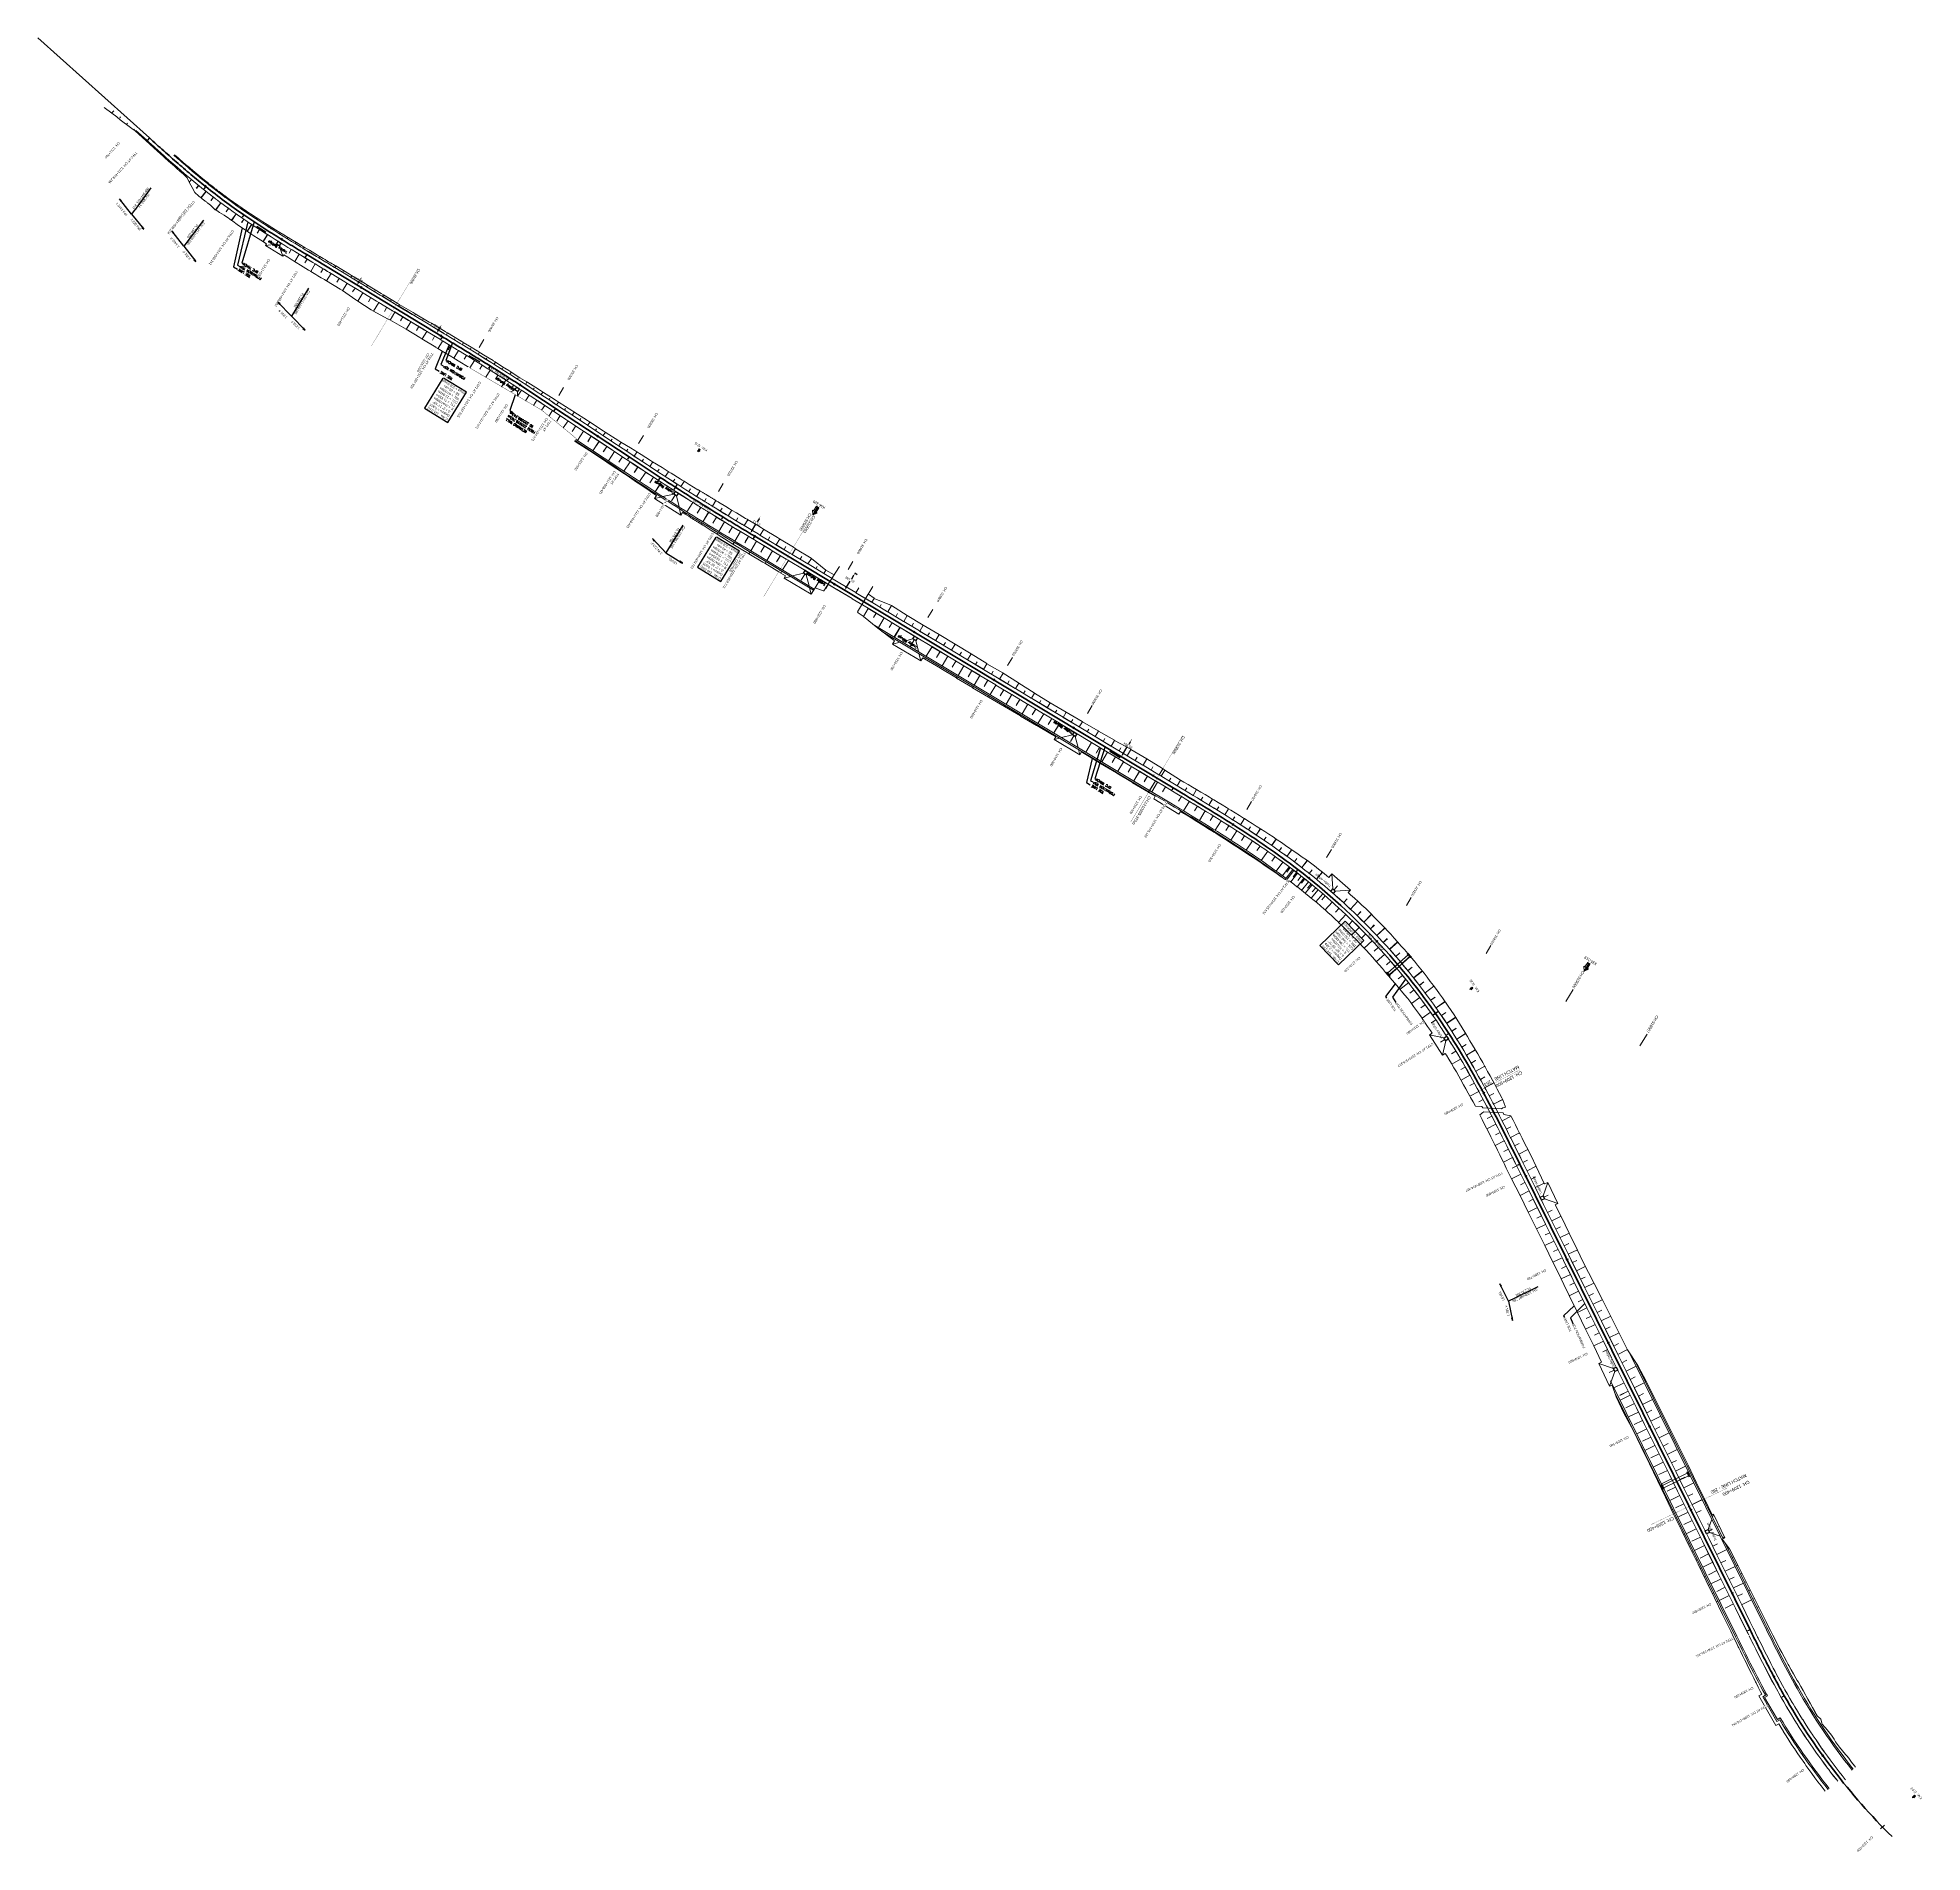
# Model space of a CAD drawing. Header units: metres. Extents: x 627595 to 629620, y 3389808 to 3391758.
import ezdxf
from ezdxf.enums import TextEntityAlignment as Align

# ---------------------------------------------------------------- set-up
doc = ezdxf.new("R2010")
doc.units = ezdxf.units.M
doc.header["$PDMODE"] = 35
doc.header["$PDSIZE"] = 0.5
doc.linetypes.add('CENTER2', pattern=[28.575, 19.05, -3.175, 3.175, -3.175])
doc.linetypes.add('PHANTOM2', pattern=[1.25, 0.625, -0.125, 0.125, -0.125, 0.125, -0.125])
for name, color, linetype in [('A-BLDG', 7, 'Continuous'), ('DIMENSION', 7, 'Continuous'), ('Trolley Refuse', 10, 'Continuous')]:
    doc.layers.add(name, color=color, linetype=linetype)
for name, color, linetype, lineweight in [('C-ALIG-DG-CURVE', 1, 'CENTER2', 70), ('C-ALIG-DG-LINE', 1, 'CENTER2', 70), ('C-ALIG-DG-SPIRAL', 1, 'CENTER2', 70), ('C-ALIG-LABL', 7, 'Continuous', 25), ('C-ALIG-LABL-DG', 1, 'Continuous', 25), ('C-ALIG-LABL-DG-MARK', 1, 'Continuous', 25), ('Existing Chainage', 7, 'Continuous', 0), ('Km post', 1, 'Continuous', 13), ('KM STONE', 7, 'Continuous', 0), ('MATCH LINE', 7, 'Continuous', 0), ('Proposed Curve_Details', 10, 'Continuous', 0), ('PROPOSED DFCC TOE LINE', 239, 'Continuous', 0), ('PROPOSED DFCC TOE SLOPES', 239, 'Continuous', 0), ('PROPOSED DFCC TRACK', 1, 'Continuous', 0), ('PROPOSED FORMATION LINE - PLAN', 187, 'Continuous', 0), ('PROPOSED RETAINING WALL', 154, 'Continuous', 30), ('Proposed TPTC Chainages', 10, 'Continuous', 0)]:
    doc.layers.add(name, color=color, linetype=linetype, lineweight=lineweight)
doc.styles.add('Arial', font='arial.ttf')
doc.styles.get("Standard").update_dxf_attribs({"font": 'simplex.shx'})
doc.styles.add('Style-Arial', font='arial.ttf')
doc.dimstyles.new('ISO-25', dxfattribs={"dimtxt": 2.5, "dimasz": 2.5, "dimexe": 1.25, "dimexo": 0.625, "dimtad": 1, "dimtxsty": 'Standard', "dimcen": 2.5, "dimadec": 0, "dimazin": 0, "dimtfac": 1, "dimtmove": 0, "dimatfit": 3, "dimfxl": 1, "dimarcsym": 0})
doc.dimstyles.get("Standard").update_dxf_attribs({"dimtxt": 0.18, "dimasz": 0.18, "dimexe": 0.18, "dimexo": 0.0625, "dimgap": 0.09, "dimtad": 0, "dimtih": 1, "dimtoh": 1, "dimdec": 4, "dimzin": 0, "dimdsep": 46, "dimtxsty": 'Standard', "dimcen": 0.09, "dimadec": 0, "dimazin": 0, "dimtfac": 1, "dimtdec": 4, "dimtofl": 0, "dimtmove": 0, "dimatfit": 3, "dimfxl": 1, "dimtolj": 1, "dimtzin": 0, "dimarcsym": 0})

# ---------------------------------------------------------------- blocks, each defined once
blk = doc.blocks.new('*D144')
at = {"layer": 'Defpoints', "color": 0, "transparency": 16777216}
for p in [(628769.9, 3391003.5), (628770.3, 3391003.2), (628759.1, 3390985.6)]:
    blk.add_point(p, dxfattribs=at)
at = {"layer": 'DIMENSION', "color": 0, "lineweight": -2, "transparency": 16777216}
for p, q in [((628760.8, 3390987.5), (628765.9, 3390996)), ((628769, 3391001.1), (628767.4, 3390998.4)), ((628770, 3391003.4), (628770.4, 3391003.2)), ((628759.2, 3390985.5), (628759.6, 3390985.3))]:
    blk.add_line(p, q, dxfattribs=at)
at = {"layer": 'DIMENSION', "color": 0, "transparency": 16777216}
for points in [[(628768.6, 3391001.3), (628769.3, 3391000.9), (628770.3, 3391003.2)], [(628760.4, 3390987.7), (628761.1, 3390987.3), (628759.5, 3390985.3)]]:
    blk.add_solid(points, dxfattribs=at)
at = {"layer": 'DIMENSION', "color": 0, "lineweight": 0, "transparency": 16777216, "insert": (628766.6, 3390997.2), "char_height": 2.5, "attachment_point": 5, "rotation": 150, "style": 'Style-Arial'}
blk.add_mtext('\\A1;20.904', dxfattribs=at)
blk = doc.blocks.new('TerminatorOpen_0.5')
at = {"color": 0, "linetype": 'ByBlock', "lineweight": -2}
for q in [(-1, 0.25), (-1, 0), (-1, -0.25)]:
    blk.add_line((0, 0), q, dxfattribs=at)
blk = doc.blocks.new('*D145')
at = {"layer": 'Defpoints', "color": 0, "transparency": 16777216}
for p in [(628475.6, 3391180.7), (628462.2, 3391164.1), (628464.7, 3391162.6)]:
    blk.add_point(p, dxfattribs=at)
at = {"layer": 'DIMENSION', "color": 0, "lineweight": -2, "transparency": 16777216}
for p, q in [((628471.8, 3391180.1), (628469.4, 3391176.2)), ((628475.5, 3391180.8), (628473, 3391182.3)), ((628464.6, 3391162.6), (628462.1, 3391164.1)), ((628463.5, 3391166.2), (628468, 3391173.8))]:
    blk.add_line(p, q, dxfattribs=at)
at = {"layer": 'DIMENSION', "color": 0, "transparency": 16777216}
for points in [[(628471.4, 3391180.3), (628472.2, 3391179.9), (628473.1, 3391182.2)], [(628463.1, 3391166.4), (628463.8, 3391166), (628462.2, 3391164.1)]]:
    blk.add_solid(points, dxfattribs=at)
at = {"layer": 'DIMENSION', "color": 0, "lineweight": 0, "transparency": 16777216, "insert": (628467.8, 3391175.5), "char_height": 2.5, "attachment_point": 5, "rotation": 150, "style": 'Style-Arial'}
blk.add_mtext('\\A1;21.186', dxfattribs=at)
blk = doc.blocks.new('*D146')
at = {"layer": 'Defpoints', "color": 0, "transparency": 16777216}
for p in [(628371.6, 3391243.2), (628371.6, 3391243.2), (628360.8, 3391225)]:
    blk.add_point(p, dxfattribs=at)
at = {"layer": 'DIMENSION', "color": 0, "lineweight": -2, "transparency": 16777216}
for p, q in [((628370.3, 3391241), (628368.3, 3391237.6)), ((628371.5, 3391243.2), (628371.5, 3391243.2)), ((628360.7, 3391225.1), (628360.7, 3391225.1)), ((628362.1, 3391227.2), (628366.8, 3391235.2))]:
    blk.add_line(p, q, dxfattribs=at)
at = {"layer": 'DIMENSION', "color": 0, "transparency": 16777216}
for points in [[(628370, 3391241.2), (628370.7, 3391240.8), (628371.6, 3391243.2)], [(628361.7, 3391227.4), (628362.4, 3391227), (628360.8, 3391225)]]:
    blk.add_solid(points, dxfattribs=at)
at = {"layer": 'DIMENSION', "color": 0, "lineweight": 0, "transparency": 16777216, "insert": (628367.6, 3391236.4), "char_height": 2.5, "attachment_point": 5, "rotation": 150, "style": 'Style-Arial'}
blk.add_mtext('\\A1;21.11', dxfattribs=at)
blk = doc.blocks.new('*D147')
at = {"layer": 'Defpoints', "color": 0, "transparency": 16777216}
for p in [(628029.1, 3391449.1), (628029.1, 3391449.1), (628023.7, 3391440.2)]:
    blk.add_point(p, dxfattribs=at)
at = {"layer": 'DIMENSION', "color": 0, "lineweight": -2, "transparency": 16777216}
blk.add_line((628025, 3391442.4), (628027.8, 3391446.9), dxfattribs=at)
at = {"layer": 'DIMENSION', "color": 0, "transparency": 16777216}
for points in [[(628024.7, 3391442.6), (628025.4, 3391442.1), (628023.7, 3391440.2)], [(628027.4, 3391447.2), (628028.1, 3391446.7), (628029.1, 3391449.1)]]:
    blk.add_solid(points, dxfattribs=at)
at = {"layer": 'DIMENSION', "color": 0, "lineweight": 0, "transparency": 16777216, "insert": (628024.8, 3391447), "char_height": 2.5, "attachment_point": 5, "rotation": 148, "style": 'Style-Arial'}
blk.add_mtext('\\A1;10.35', dxfattribs=at)
blk = doc.blocks.new('*D148')
at = {"layer": 'Defpoints', "color": 0, "transparency": 16777216}
for p in [(627938.2, 3391492), (627943.4, 3391500.7), (627943.4, 3391500.7)]:
    blk.add_point(p, dxfattribs=at)
at = {"layer": 'DIMENSION', "color": 0, "lineweight": -2, "transparency": 16777216}
for p, q in [((627939.5, 3391494.1), (627940.5, 3391495.8)), ((627942.1, 3391498.5), (627941.9, 3391498.2))]:
    blk.add_line(p, q, dxfattribs=at)
at = {"layer": 'DIMENSION', "color": 0, "transparency": 16777216}
for points in [[(627939.1, 3391494.3), (627939.8, 3391493.9), (627938.2, 3391492)], [(627941.8, 3391498.7), (627942.5, 3391498.3), (627943.4, 3391500.7)]]:
    blk.add_solid(points, dxfattribs=at)
at = {"layer": 'DIMENSION', "color": 0, "lineweight": 0, "transparency": 16777216, "insert": (627939.8, 3391497.8), "char_height": 2.5, "attachment_point": 5, "rotation": 150, "style": 'Style-Arial'}
blk.add_mtext('\\A1;10.144', dxfattribs=at)
blk = doc.blocks.new('Direction')
h = blk.add_hatch(color=256)
h.dxf.hatch_style = 1
h.paths.add_polyline_path([(-5.54, 0), (-4.75, -0.13), (-4.75, 0.13)])
blk.add_lwpolyline([(-5.54, 0), (-4.75, -0.13), (-4.75, 0.13)], close=True)
blk.add_lwpolyline([(0, 0), (-5.54, 0)])
blk = doc.blocks.new('KM POST PLAN')
at = {"extrusion": (0, 0, -1)}
h = blk.add_hatch(color=256, dxfattribs=at)
h.paths.add_polyline_path([(0, -20), (0, -8.5), (3, -8.5), (3, -20)])
h.paths.add_polyline_path([(0, -8.5), (0, 0), (6.2, -8.5), (3, -8.5)], flags=16)
at = {"flags": 128}
for points in [[(0, 0), (-6.2, -8.5), (6.2, -8.5)], [(0, 0), (0, -20)], [(0, 0), (6.2, -8.5)], [(3, -8.5), (3, -20), (-3, -20), (-3, -8.5)]]:
    blk.add_lwpolyline(points, dxfattribs=at)
at = {"style": 'Style-Arial'}
blk.add_attdef('KM-POST', text='', height=6, dxfattribs=at).set_placement((0, -26, -263.9), align=Align.MIDDLE_CENTER)
blk = doc.blocks.new('Tick Hor')
blk.add_lwpolyline([(-0.5, 0), (0.5, 0)])
blk = doc.blocks.new('KM Post')
at = {"layer": 'Km post', "lineweight": 13}
h = blk.add_hatch(color=256, dxfattribs=at)
h.paths.add_polyline_path([(0, -8.9), (1.6, -8.9), (1.6, -3.8), (0, -3.8)])
h.paths.add_polyline_path([(0, -3.8), (0, 0), (-3.4, -3.8)])
for p, q in [((0, -8.9), (0, 0)), ((3.1, -3.8), (0, 0)), ((3.1, -3.8), (-3.4, -3.8))]:
    blk.add_line(p, q, dxfattribs=at)
blk.add_lwpolyline([(1.6, -3.8), (1.6, -8.9), (-1.6, -8.9), (-1.6, -3.8)], dxfattribs=at)

msp = doc.modelspace()

# ---------------------------------------------------------------- linework, layer by layer
at = {"layer": 'C-ALIG-DG-CURVE', "color": 1, "linetype": 'Continuous', "lineweight": 50, "flags": 128}
for points in [[(627816.613, 3391567.3083, -0.018206339), (627775.676, 3391597.66)], [(628101.3331, 3391392.3756, 0.002838589), (628081.1829, 3391405.1233)], [(629587.5325, 3389825.3041, -0.068319643), (629471.8222, 3389976.5204)]]:
    msp.add_lwpolyline(points, format="xyb", dxfattribs=at)
at = {"layer": 'C-ALIG-DG-LINE', "color": 1, "linetype": 'Continuous', "lineweight": 50, "flags": 128}
for points in [[(627715.1391, 3391649.9421), (627595.1692, 3391757.6655)], [(628029.9964, 3391436.4263), (627884.2494, 3391524.6062)], [(628230.5061, 3391307.3412), (628151.5443, 3391359.531)], [(628815.1696, 3390951.8605), (628365.5276, 3391222.1866)], [(629434.9824, 3390047.5202), (629187.6351, 3390547.5542)]]:
    msp.add_lwpolyline(points, dxfattribs=at)
at = {"layer": 'C-ALIG-DG-SPIRAL', "color": 1, "linetype": 'Continuous', "lineweight": 50, "flags": 128}
for points in [[(627884.2494, 3391524.6062), (627882.0414, 3391525.9422), (627879.8336, 3391527.2783), (627877.6261, 3391528.6151), (627875.4191, 3391529.9525), (627873.2128, 3391531.2911), (627871.0072, 3391532.6309), (627868.8026, 3391533.9724), (627866.5991, 3391535.3156), (627864.3969, 3391536.661), (627862.1961, 3391538.0087), (627859.997, 3391539.359), (627857.7996, 3391540.7122), (627855.6041, 3391542.0686), (627853.4107, 3391543.4283), (627851.2196, 3391544.7917), (627849.031, 3391546.159), (627846.8449, 3391547.5304), (627844.6616, 3391548.9063), (627842.4813, 3391550.2868), (627840.3041, 3391551.6723), (627838.1302, 3391553.0629), (627835.9598, 3391554.459), (627833.793, 3391555.8607), (627831.6301, 3391557.2684), (627829.4712, 3391558.6822), (627827.3165, 3391560.1024), (627825.1662, 3391561.5293), (627823.0205, 3391562.9631), (627820.8796, 3391564.404), (627818.7437, 3391565.8523), (627816.613, 3391567.3083)], [(628081.1829, 3391405.1233), (628079.5409, 3391406.148), (628077.898, 3391407.1713), (628076.2543, 3391408.1931), (628074.6097, 3391409.2136), (628072.9642, 3391410.2327), (628071.318, 3391411.2506), (628069.6711, 3391412.2672), (628068.0234, 3391413.2827), (628066.375, 3391414.2971), (628064.7259, 3391415.3103), (628063.0762, 3391416.3226), (628061.4259, 3391417.3338), (628059.7751, 3391418.3442), (628058.1237, 3391419.3536), (628056.4718, 3391420.3622), (628054.8194, 3391421.37), (628053.1665, 3391422.3771), (628051.5133, 3391423.3835), (628049.8596, 3391424.3893), (628048.2056, 3391425.3944), (628046.5513, 3391426.399), (628044.8966, 3391427.4032), (628043.2417, 3391428.4069), (628041.5866, 3391429.4102), (628039.9312, 3391430.4131), (628038.2757, 3391431.4158), (628036.62, 3391432.4182), (628034.9642, 3391433.4204), (628033.3083, 3391434.4225), (628031.6524, 3391435.4244), (628029.9964, 3391436.4264)], [(628151.5443, 3391359.531), (628149.9297, 3391360.5983), (628148.315, 3391361.6654), (628146.7002, 3391362.7325), (628145.0853, 3391363.7994), (628143.4703, 3391364.8661), (628141.8552, 3391365.9326), (628140.2399, 3391366.9988), (628138.6243, 3391368.0647), (628137.0085, 3391369.1302), (628135.3924, 3391370.1952), (628133.776, 3391371.2598), (628132.1592, 3391372.3238), (628130.5421, 3391373.3873), (628128.9245, 3391374.4501), (628127.3065, 3391375.5123), (628125.688, 3391376.5737), (628124.0691, 3391377.6344), (628122.4496, 3391378.6942), (628120.8295, 3391379.7532), (628119.2088, 3391380.8113), (628117.5875, 3391381.8684), (628115.9655, 3391382.9245), (628114.3429, 3391383.9795), (628112.7195, 3391385.0334), (628111.0954, 3391386.0862), (628109.4705, 3391387.1377), (628107.8448, 3391388.188), (628106.2182, 3391389.237), (628104.5908, 3391390.2847), (628102.9624, 3391391.3309), (628101.3331, 3391392.3757)], [(628263.9282, 3391285.365), (628262.8469, 3391286.069), (628261.7658, 3391286.7735), (628260.6851, 3391287.4785), (628259.6047, 3391288.1839), (628258.5245, 3391288.8897), (628257.4447, 3391289.596), (628256.3651, 3391290.3027), (628255.2857, 3391291.0097), (628254.2066, 3391291.7171), (628253.1277, 3391292.4249), (628252.049, 3391293.133), (628250.9706, 3391293.8414), (628249.8923, 3391294.5502), (628248.8143, 3391295.2592), (628247.7364, 3391295.9685), (628246.6587, 3391296.6781), (628245.5811, 3391297.3879), (628244.5037, 3391298.0979), (628243.4265, 3391298.8081), (628242.3493, 3391299.5185), (628241.2723, 3391300.2291), (628240.1954, 3391300.9399), (628239.1185, 3391301.6508), (628238.0418, 3391302.3618), (628236.9651, 3391303.0729), (628235.8885, 3391303.7842), (628234.812, 3391304.4955), (628233.7355, 3391305.2069), (628232.659, 3391305.9183), (628231.5825, 3391306.6297), (628230.5061, 3391307.3412)], [(628948.9938, 3390864.3299), (628944.8896, 3390867.4595), (628940.7633, 3390870.5598), (628936.6157, 3390873.6317), (628932.4479, 3390876.6761), (628928.2607, 3390879.6937), (628924.055, 3390882.6855), (628919.8316, 3390885.6524), (628915.5915, 3390888.5952), (628911.3354, 3390891.5148), (628907.0641, 3390894.4123), (628902.7785, 3390897.2884), (628898.4793, 3390900.1442), (628894.1673, 3390902.9807), (628889.8432, 3390905.7987), (628885.5079, 3390908.5994), (628881.1619, 3390911.3835), (628876.8061, 3390914.1522), (628872.4411, 3390916.9065), (628868.0677, 3390919.6473), (628863.6865, 3390922.3756), (628859.2982, 3390925.0926), (628854.9035, 3390927.7991), (628850.503, 3390930.4963), (628846.0974, 3390933.1851), (628841.6874, 3390935.8666), (628837.2735, 3390938.5419), (628832.8565, 3390941.2119), (628828.437, 3390943.8777), (628824.0156, 3390946.5404), (628819.5929, 3390949.201), (628815.1696, 3390951.8605)], [(629187.6351, 3390547.5542), (629185.3465, 3390552.1804), (629183.0568, 3390556.806), (629180.7649, 3390561.4305), (629178.4698, 3390566.0534), (629176.1702, 3390570.6741), (629173.8652, 3390575.2921), (629171.5536, 3390579.9068), (629169.2344, 3390584.5177), (629166.9064, 3390589.1241), (629164.5687, 3390593.7256), (629162.22, 3390598.3216), (629159.8594, 3390602.9114), (629157.4857, 3390607.4944), (629155.098, 3390612.0702), (629152.695, 3390616.638), (629150.2759, 3390621.1972), (629147.8395, 3390625.7473), (629145.3848, 3390630.2875), (629142.9108, 3390634.8172), (629140.4164, 3390639.3357), (629137.9007, 3390643.8423), (629135.3625, 3390648.3364), (629132.801, 3390652.8172), (629130.2151, 3390657.284), (629127.6039, 3390661.736), (629124.9663, 3390666.1724), (629122.3015, 3390670.5926), (629119.6085, 3390674.9956), (629116.8864, 3390679.3806), (629114.1341, 3390683.7469), (629111.351, 3390688.0935)], [(629471.8222, 3389976.5204), (629470.5514, 3389978.7665), (629469.2885, 3389981.017), (629468.0335, 3389983.2719), (629466.786, 3389985.531), (629465.5457, 3389987.7941), (629464.3124, 3389990.0609), (629463.0859, 3389992.3315), (629461.8658, 3389994.6055), (629460.652, 3389996.8829), (629459.4442, 3389999.1634), (629458.242, 3390001.4469), (629457.0453, 3390003.7333), (629455.8538, 3390006.0224), (629454.6671, 3390008.3141), (629453.4851, 3390010.6081), (629452.3074, 3390012.9044), (629451.1339, 3390015.2027), (629449.9642, 3390017.5031), (629448.798, 3390019.8052), (629447.6351, 3390022.109), (629446.4753, 3390024.4143), (629445.3182, 3390026.721), (629444.1635, 3390029.0289), (629443.0111, 3390031.3379), (629441.8605, 3390033.6479), (629440.7117, 3390035.9587), (629439.5641, 3390038.2702), (629438.4177, 3390040.5822), (629437.2722, 3390042.8947), (629436.1271, 3390045.2074), (629434.9824, 3390047.5202)]]:
    msp.add_lwpolyline(points, dxfattribs=at)
at = {"layer": 'C-ALIG-LABL-DG-MARK', "color": 1, "linetype": 'Continuous', "lineweight": 25}
for p, q in [((627715.1391, 3391649.9421), (627713.1353, 3391647.7094)), ((627775.676, 3391597.66), (627773.8027, 3391595.3167)), ((627816.613, 3391567.3083), (627814.9151, 3391564.8349)), ((627884.2494, 3391524.6062), (627882.6964, 3391522.0395)), ((628029.9964, 3391436.4264), (628028.4435, 3391433.8596)), ((628081.1829, 3391405.1233), (628079.5934, 3391402.579)), ((628101.3331, 3391392.3756), (628099.7148, 3391389.8495)), ((628151.5443, 3391359.531), (628149.8902, 3391357.0283)), ((628230.5061, 3391307.3412), (628228.8519, 3391304.8385)), ((628263.9282, 3391285.365), (628262.2919, 3391282.8505)), ((628331.2954, 3391242.8782), (628329.7313, 3391240.3182)), ((628365.5276, 3391222.1866), (628363.9819, 3391219.6155)), ((628815.1696, 3390951.8605), (628813.6238, 3390949.2894)), ((629111.351, 3390688.0935), (629108.8304, 3390686.4666)), ((629187.6351, 3390547.5542), (629184.9461, 3390546.2241)), ((629434.9824, 3390047.5202), (629432.2937, 3390046.1895)), ((629471.8222, 3389976.5204), (629469.2139, 3389975.0383))]:
    msp.add_line(p, q, dxfattribs=at)
at = {"layer": 'Existing Chainage', "linetype": 'Continuous', "lineweight": 13, "flags": 128}
for points in [[(628074.5584, 3391433.4096), (628069.3956, 3391424.8454)], [(628160.2238, 3391381.8582), (628155.0777, 3391373.284)], [(628245.9394, 3391330.3479), (628240.7912, 3391321.7749)], [(628331.6504, 3391278.8053), (628326.4893, 3391270.2401)], [(628471.0944, 3391195.0841), (628465.9569, 3391186.5047)], [(628556.7942, 3391143.4904), (628551.6294, 3391134.9274)], [(628642.4499, 3391091.915), (628637.2965, 3391083.3452)], [(628728.0976, 3391040.3011), (628722.9462, 3391031.7301)], [(628899.4637, 3390937.2257), (628894.3318, 3390928.643)], [(628985.183, 3390885.6998), (628980.0392, 3390877.1242)], [(629070.8977, 3390834.1622), (629065.7404, 3390825.5946)], [(629156.5825, 3390782.6048), (629151.425, 3390774.0374)], [(629244.8533, 3390735.3347), (629237.1131, 3390722.486)], [(629324.4267, 3390687.4357), (629316.6936, 3390674.5827)], [(629324.4267, 3390687.4357), (629316.6936, 3390674.5827)]]:
    msp.add_lwpolyline(points, dxfattribs=at)
at = {"layer": 'MATCH LINE', "linetype": 'PHANTOM2', "ltscale": 15, "const_width": 0.2}
for points in [[(628003.8792, 3391509.8975), (627953.5845, 3391426.3745)], [(628426.6602, 3391242.868), (628375.3319, 3391157.4172)], [(628825.3216, 3391008.0972), (628769.6166, 3390915.3289)]]:
    msp.add_lwpolyline(points, dxfattribs=at)
at = {"layer": 'MATCH LINE', "color": 10, "linetype": 'PHANTOM2', "ltscale": 15, "const_width": 0.2}
for points in [[(629187.8382, 3390649.0475), (629133.4245, 3390620.7534)], [(629187.8382, 3390649.0475), (629133.7539, 3390620.9247)], [(629410.3418, 3390199.6294), (629328.5466, 3390160.4237)], [(629397.6901, 3390193.5652), (629328.5466, 3390160.4237)]]:
    msp.add_lwpolyline(points, dxfattribs=at)
at = {"layer": 'PROPOSED DFCC TOE LINE', "lineweight": 0, "flags": 128}
for points in [[(627700.0212, 3391657.4938), (627700.021, 3391657.494), (627696.456, 3391660.239), (627683.875, 3391669.447), (627680.199, 3391672.617), (627667.967, 3391681.666), (627666.701, 3391682.622)], [(628057.703, 3391403.9824), (628057.2111, 3391404.2993), (628056.9775, 3391404.4487), (628048.7599, 3391409.5765), (628042.2401, 3391413.4666), (628040.193, 3391414.6845), (628039.9738, 3391414.8148), (628031.5544, 3391419.6938), (628025.0983, 3391423.7195), (628023.0707, 3391424.9792), (628022.8532, 3391425.114), (628008.0217, 3391434.1301), (628005.7549, 3391435.5317), (627990.9074, 3391444.4791), (627988.6351, 3391445.8716), (627973.5551, 3391454.4348), (627971.1858, 3391455.6591), (627955.9178, 3391463.9192), (627953.5946, 3391465.2199), (627939.0989, 3391474.7564), (627936.8931, 3391476.2512), (627922.5204, 3391485.991), (627920.3222, 3391487.4839), (627905.642, 3391496.3665), (627905.4801, 3391496.4623), (627903.7293, 3391497.4981), (627903.1837, 3391497.8208), (627901.8165, 3391498.6294), (627899.9035, 3391499.7605), (627897.9904, 3391500.8913), (627896.0771, 3391502.0218), (627894.1753, 3391503.1713), (627892.2741, 3391504.3219), (627890.3728, 3391505.4722), (627888.4771, 3391506.6319), (627888.3168, 3391506.7302), (627886.0484, 3391508.1219), (627877.4628, 3391513.3892), (627872.9141, 3391516.1803), (627871.2643, 3391517.1932), (627868.9714, 3391518.602), (627868.3611, 3391518.9772), (627863.8053, 3391521.7822), (627859.487, 3391524.4501), (627858.5573, 3391522.9283), (627839.971, 3391534.2834), (627841.0614, 3391536.0682), (627837.1659, 3391538.5837), (627836.5437, 3391538.9874), (627834.9233, 3391540.0414), (627832.0257, 3391541.9362), (627827.5017, 3391544.8868), (627822.9863, 3391547.8619), (627820.2263, 3391549.6977), (627818.4821, 3391550.8649), (627817.9636, 3391551.213), (627814.025, 3391553.949), (627809.6046, 3391557.0961), (627804.8989, 3391560.4246), (627803.5756, 3391561.3784), (627801.3372, 3391563.0021), (627800.2328, 3391563.808), (627795.4651, 3391567.0491), (627790.5291, 3391570.0656), (627787.4735, 3391571.9537), (627786.7496, 3391572.4032), (627786.5199, 3391572.5459), (627786.026, 3391572.8532), (627785.607, 3391573.1141), (627785.3085, 3391573.3117), (627784.696, 3391573.9105), (627784.287, 3391574.3109), (627784.0842, 3391574.5096), (627783.4728, 3391575.109), (627782.862, 3391575.7086), (627782.2518, 3391576.3086), (627781.642, 3391576.9088), (627781.4132, 3391577.1343), (627781.0329, 3391577.5093), (627780.3988, 3391578.0769), (627779.7288, 3391578.597), (627779.0591, 3391579.1177), (627778.3899, 3391579.6389), (627777.7211, 3391580.1607), (627777.0528, 3391580.683), (627776.938, 3391580.7728), (627776.3846, 3391581.2055), (627775.7166, 3391581.7282), (627775.049, 3391582.2515), (627774.3819, 3391582.7753), (627773.7138, 3391583.2978), (627773.0425, 3391583.8164), (627772.3931, 3391584.3189), (627772.3717, 3391584.3355), (627771.7013, 3391584.8552), (627770.8188, 3391585.5408), (627768.4683, 3391587.3763), (627767.8468, 3391587.8639), (627763.8415, 3391591.5388), (627761.1601, 3391596.8056), (627758.3918, 3391601.9116), (627758.2418, 3391602.195), (627756.6566, 3391605.2317), (627755.7126, 3391607.0765), (627751.9314, 3391610.9065), (627747.8889, 3391614.422), (627744.648, 3391617.2654), (627743.8654, 3391617.9551), (627742.0751, 3391619.5372), (627739.8589, 3391621.5036), (627735.8682, 3391625.066), (627731.8912, 3391628.6398), (627729.6884, 3391630.6278), (627727.9238, 3391632.2205), (627726.8986, 3391633.1472), (627723.9636, 3391635.8054), (627720.0109, 3391639.395), (627716.0638, 3391642.9873), (627714.8602, 3391644.0837), (627712.1204, 3391646.58), (627711.8208, 3391646.853), (627700.0212, 3391657.4938)], [(628487.642, 3391159.8628), (628493.9056, 3391155.7727), (628493.9031, 3391155.3662), (628512.4354, 3391147.7798), (628512.6002, 3391147.6681), (628529.3175, 3391137.0441), (628529.4886, 3391136.943), (628546.4925, 3391126.7961), (628546.6464, 3391126.704), (628563.6501, 3391116.5191), (628563.804, 3391116.4269), (628580.8014, 3391106.2316), (628580.9673, 3391106.1321), (628597.9581, 3391095.953), (628598.124, 3391095.8536), (628614.8946, 3391085.3079), (628615.0698, 3391085.1977), (628632.2208, 3391075.3116), (628632.4007, 3391075.2093), (628649.1066, 3391064.5821), (628649.2517, 3391064.4788), (628665.9705, 3391053.8161), (628666.1215, 3391053.7226), (628683.0139, 3391043.3491), (628683.1702, 3391043.2538), (628700.202, 3391033.1227), (628700.3595, 3391033.0296), (628717.4461, 3391022.9897), (628717.6287, 3391022.8827), (628734.7427, 3391012.9441), (628734.9131, 3391012.855), (628752.0811, 3391002.9679), (628752.2462, 3391002.87), (628769.6078, 3390993.3053), (628769.7792, 3390993.2164), (628786.7886, 3390983.0669), (628786.9526, 3390982.9657), (628803.8139, 3390972.5696), (628803.9818, 3390972.4566)], [(628788.7101, 3390947.0361), (628788.5351, 3390947.1373), (628771.5734, 3390957.3662), (628771.4091, 3390957.4669), (628754.4724, 3390967.7375), (628754.3065, 3390967.8355), (628737.2497, 3390977.9075), (628737.0869, 3390978.0094), (628720.2105, 3390988.3816), (628720.0469, 3390988.4821), (628716.7859, 3390990.4036), (628714.9064, 3390987.2775), (628687.2816, 3391003.8861), (628689.0213, 3391006.7797), (628685.75, 3391008.7113), (628685.5922, 3391008.804), (628668.5109, 3391018.8527), (628668.3531, 3391018.9455), (628651.2748, 3391029.0096), (628651.1219, 3391029.0999), (628634, 3391039.0916), (628633.8456, 3391039.1794), (628616.7517, 3391049.1608), (628616.5741, 3391049.2668), (628599.5974, 3391059.4432), (628599.4197, 3391059.5493), (628582.4669, 3391069.7915), (628582.3022, 3391069.893), (628565.4086, 3391080.2339), (628565.2432, 3391080.3342), (628548.1597, 3391090.3862), (628548.0021, 3391090.4722), (628546.032, 3391091.5859), (628543.9859, 3391088.1826), (628513.7507, 3391106.3606), (628515.8606, 3391109.8701), (628513.9632, 3391111.1001), (628513.8037, 3391111.2206), (628497.9451, 3391123.274), (628497.8428, 3391123.4896), (628482.2736, 3391136.0083), (628482.0957, 3391136.1145), (628476.7205, 3391140.0306)], [(628789.8994, 3390949.0158), (628493.008, 3391127.3771)], [(628789.127, 3390947.73), (628501.7921, 3391120.3501)], [(628804.2462, 3390972.2787), (628806.1562, 3390970.9934), (628821.9296, 3390960.7486), (628822.9696, 3390960.1432), (628826.5404, 3390958.0642), (628831.1548, 3390955.3804), (628835.7795, 3390952.708), (628840.2772, 3390950.072), (628840.3897, 3390950.0059), (628845.0006, 3390947.299), (628849.6465, 3390944.6439), (628854.2518, 3390941.9155), (628857.5637, 3390939.8838), (628858.8162, 3390939.1144), (628863.3793, 3390936.3057), (628867.9419, 3390933.4904), (628872.533, 3390930.7154), (628874.7156, 3390929.3921), (628877.1216, 3390927.9302), (628881.7074, 3390925.1339), (628886.2756, 3390922.3035), (628890.8394, 3390919.4598), (628891.8687, 3390918.8171), (628895.4004, 3390916.6053), (628899.9564, 3390913.7364), (628904.5011, 3390910.8434), (628908.925, 3390907.9995), (628909.0356, 3390907.9281), (628913.5635, 3390904.9962), (628918.0805, 3390902.0408), (628922.5958, 3390899.0759), (628925.8531, 3390896.8925), (628927.0768, 3390896.054), (628931.5299, 3390892.9853), (628935.9725, 3390889.8956), (628940.3982, 3390886.7756), (628942.5514, 3390885.3556), (628944.9109, 3390883.7669), (628949.3647, 3390880.6684), (628953.7948, 3390877.5291), (628958.334, 3390874.5221), (628959.3567, 3390873.8402), (628962.8709, 3390871.4874), (628967.1675, 3390868.1407), (628971.3828, 3390864.6921), (628975.4607, 3390861.3349), (628975.5899, 3390861.2343), (628979.8493, 3390857.8392), (628982.3342, 3390855.6969)], [(628931.5686, 3390856.1393), (628931.2478, 3390856.4443), (628926.9344, 3390859.3751), (628924.673, 3390860.9137), (628922.6383, 3390862.3321), (628918.3521, 3390865.3072), (628914.0442, 3390868.2577), (628909.7148, 3390871.1834), (628908.5231, 3390871.982), (628905.3649, 3390874.0857), (628900.9986, 3390876.9704), (628896.6114, 3390879.8308), (628892.2467, 3390882.7319), (628892.1402, 3390882.8029), (628887.8763, 3390885.6328), (628883.4875, 3390888.5143), (628879.0821, 3390891.379), (628875.6596, 3390893.5866), (628874.6609, 3390894.228), (628870.2245, 3390897.0622), (628865.7736, 3390899.8823), (628861.3293, 3390902.7221), (628858.9947, 3390904.2087), (628856.8745, 3390905.5544), (628852.4076, 3390908.3767), (628847.9345, 3390911.1985), (628843.4513, 3390914.0134), (628842.2193, 3390914.7846), (628838.9573, 3390916.82), (628834.4417, 3390919.6005), (628829.9146, 3390922.3711), (628825.3799, 3390925.1384), (628825.2691, 3390925.2059), (628823.1379, 3390926.4939), (628821.412, 3390923.6213), (628794.2582, 3390939.9364), (628795.9844, 3390942.8094), (628790.9766, 3390945.7261), (628788.7101, 3390947.0361), (628788.9185, 3390947.3831)], [(628931.5668, 3390856.3322), (628931.3086, 3390856.5268), (628927.1239, 3390859.6335), (628922.9146, 3390862.7136), (628918.6814, 3390865.7681), (628914.4252, 3390868.7978), (628910.1469, 3390871.8036), (628905.8472, 3390874.7865), (628901.5272, 3390877.7474), (628897.1875, 3390880.6873), (628892.8291, 3390883.6072), (628888.4527, 3390886.5081), (628884.0591, 3390889.391), (628879.6491, 3390892.257), (628875.2236, 3390895.107), (628870.7833, 3390897.9422), (628866.3289, 3390900.7637), (628861.8613, 3390903.5726), (628857.3811, 3390906.3698), (628852.8892, 3390909.1567), (628848.3862, 3390911.9342), (628843.873, 3390914.7036), (628839.3501, 3390917.4659), (628834.8185, 3390920.2224), (628830.2787, 3390922.9741), (628825.7315, 3390925.7222), (628821.1718, 3390928.4715), (628816.6139, 3390931.2148), (628812.0506, 3390933.9581), (628807.4828, 3390936.7025), (628789.127, 3390947.73)], [(628936.2374, 3390854.6909), (628932.207, 3390857.728), (628928.0139, 3390860.8409), (628923.7963, 3390863.9271), (628919.5552, 3390866.9873), (628915.2913, 3390870.0225), (628911.0055, 3390873.0335), (628906.6988, 3390876.0214), (628902.3719, 3390878.987), (628898.0256, 3390881.9314), (628893.6609, 3390884.8555), (628889.2785, 3390887.7603), (628884.8792, 3390890.6469), (628880.4639, 3390893.5164), (628876.0333, 3390896.3697), (628871.5882, 3390899.208), (628867.1294, 3390902.0323), (628862.6577, 3390904.8437), (628858.1737, 3390907.6433), (628853.6783, 3390910.4323), (628849.1722, 3390913.2118), (628844.6561, 3390915.9829), (628840.1308, 3390918.7468), (628835.597, 3390921.5045), (628831.0554, 3390924.2574), (628826.5067, 3390927.0064), (628821.9463, 3390929.756), (628817.3874, 3390932.5), (628812.8235, 3390935.2437), (628808.2553, 3390937.9883), (628789.8994, 3390949.0158)], [(629515.6058, 3389874.2762), (629514.6381, 3389875.5172), (629511.2908, 3389879.8426), (629507.9577, 3389884.1788), (629505.8372, 3389886.9857), (629504.6757, 3389888.5536), (629501.4471, 3389892.9678), (629498.2459, 3389897.4013), (629495.0595, 3389901.8449), (629493.7641, 3389903.6706), (629491.9074, 3389906.3127), (629488.7904, 3389910.8048), (629485.7129, 3389915.3238), (629482.6745, 3389919.8689), (629482.1408, 3389920.6668), (629479.6494, 3389924.4225), (629476.7079, 3389929.0307), (629473.7423, 3389933.6226), (629471.0175, 3389937.9902), (629470.85, 3389938.261), (629468.0041, 3389942.9276), (629465.9943, 3389946.5891), (629462.6601, 3389944.6657), (629444.3303, 3389976.4399), (629447.7098, 3389978.3894), (629446.344, 3389980.9219), (629443.8806, 3389985.7865), (629441.4266, 3389990.6429), (629440.8962, 3389991.701), (629439.002, 3389995.5023), (629436.6095, 3390000.3658), (629434.1805, 3390005.1986), (629431.8507, 3390009.8752), (629431.7735, 3390010.0309), (629429.383, 3390014.8601), (629427.0145, 3390019.689), (629424.6554, 3390024.5112), (629422.9602, 3390027.9645), (629422.2951, 3390029.3216), (629419.9533, 3390034.13), (629417.6299, 3390038.9364), (629414.2123, 3390045.9793), (629405.4392, 3390063.9527), (629396.6572, 3390081.9217), (629387.9274, 3390099.9166), (629379.1476, 3390117.8867), (629370.3299, 3390135.838), (629361.5832, 3390153.8245), (629352.8875, 3390171.8362), (629344.1535, 3390189.829), (629335.4565, 3390207.8401), (629326.834, 3390225.888), (629318.1491, 3390243.905), (629309.2545, 3390261.8183), (629299.7497, 3390279.4298), (629291.2682, 3390297.5475), (629286.7018, 3390310.411), (629284.12, 3390309.1735), (629272.4083, 3390333.6077), (629275.4887, 3390335.0842), (629267.2676, 3390352.6148), (629258.2942, 3390370.4891), (629249.5334, 3390388.4686), (629240.7394, 3390406.4317), (629234.9411, 3390418.2132), (629231.9448, 3390424.3945), (629226.188, 3390436.1965), (629223.1631, 3390442.3637), (629214.329, 3390460.3069), (629205.4456, 3390478.2258), (629196.6214, 3390496.1739), (629187.8183, 3390514.1325), (629178.801, 3390531.9851), (629173.1027, 3390543.4294), (629170.742, 3390548.2097), (629169.909, 3390549.8958), (629168.3817, 3390552.9859), (629166.0306, 3390557.7623), (629163.683, 3390562.5362), (629161.3321, 3390567.3043), (629161.0899, 3390567.7946), (629158.9767, 3390572.0658), (629156.6157, 3390576.8204), (629154.2457, 3390581.5662), (629152.218, 3390585.6075), (629151.8676, 3390586.3037), (629149.4802, 3390591.0324), (629147.0829, 3390595.7517), (629144.6881, 3390600.4684), (629147.9802, 3390602.9648)], [(629170.5248, 3390601.1283), (629177.9553, 3390599.5519), (629178.345, 3390598.8644), (629180.4288, 3390594.7902), (629182.8537, 3390590.0081), (629185.2148, 3390585.1982), (629187.3345, 3390580.8879), (629187.5811, 3390580.3953), (629189.9739, 3390575.6099), (629192.395, 3390570.8426), (629194.8348, 3390566.0889), (629196.4118, 3390563.014), (629197.2712, 3390561.3375), (629199.6414, 3390556.5577), (629205.3025, 3390545.0949), (629213.8935, 3390527.0314), (629214.2203, 3390526.3806), (629217.628, 3390528.014), (629228.4472, 3390505.4418), (629225.514, 3390504.0358), (629232.046, 3390491.3845), (629240.7735, 3390473.3885), (629249.5801, 3390455.4316), (629252.5486, 3390449.2366), (629258.0668, 3390437.3166), (629261.3035, 3390431.2542), (629267.3878, 3390419.6142), (629276.4196, 3390401.7687), (629285.4012, 3390383.8985), (629294.4077, 3390366.0405), (629303.379, 3390348.1651), (629314.5214, 3390331.3637), (629323.8283, 3390313.6544), (629332.7413, 3390295.7501), (629341.6451, 3390277.8414), (629350.5657, 3390259.9409), (629359.5194, 3390242.0569), (629368.3753, 3390224.1244), (629376.9988, 3390206.0769), (629386.0758, 3390188.2539), (629394.4132, 3390171.058), (629395.697, 3390171.6733), (629407.9315, 3390146.1484), (629405.1127, 3390144.7974), (629412.8161, 3390134.5419), (629421.9142, 3390116.7292), (629430.7927, 3390098.8079), (629439.745, 3390080.9231), (629448.781, 3390063.0798), (629452.2281, 3390056.0515), (629454.6153, 3390051.2876), (629457.0111, 3390046.5391), (629457.6873, 3390045.2009), (629459.4074, 3390041.8019), (629461.8007, 3390037.0743), (629464.1931, 3390032.3575), (629466.6372, 3390027.678), (629466.7167, 3390027.5277), (629469.1106, 3390023.0251), (629471.5977, 3390018.3912), (629474.1002, 3390013.7774), (629476.0609, 3390010.1786), (629476.6103, 3390009.1799), (629479.1609, 3390004.6163), (629481.7462, 3390000.0844), (629484.3428, 3389995.5718), (629485.7028, 3389993.1632), (629486.9159, 3389991.0592), (629489.5299, 3389986.5824), (629492.1278, 3389982.1288), (629494.569, 3389977.5833), (629495.2884, 3389976.2589), (629497.0446, 3389973.0549), (629499.5345, 3389968.5316), (629502.0289, 3389964.0071), (629504.6085, 3389959.5315), (629504.7598, 3389959.2714), (629507.0775, 3389954.9815), (629510.9682, 3389951.3508), (629512.503, 3389946.1829), (629515.3568, 3389942.9673), (629516.0079, 3389942.3128), (629519.2971, 3389938.3087), (629522.364, 3389934.1584), (629525.4226, 3389930.005), (629526.7996, 3389927.2464), (629528.0306, 3389925.5297), (629531.2516, 3389921.4926), (629534.3764, 3389917.3884), (629537.5785, 3389913.3437), (629538.8819, 3389912.0231), (629540.9493, 3389909.4303), (629544.1096, 3389905.3592), (629547.3514, 3389901.3522), (629548.4141, 3389900.0459)], [(629403.3151, 3390147.1905), (629305.4166, 3390345.0927)], [(629405.9693, 3390145.2079), (629312.0032, 3390335.1609)]]:
    msp.add_lwpolyline(points, dxfattribs=at)
for points in [[(629520.0379, 3389877.0045, -0.032233184), (629467.4456, 3389952.7266), (629464.3428, 3389950.9366), (629450.6013, 3389974.7572), (629453.7022, 3389976.5461), (629452.7739, 3389978.222), (629450.1722, 3389982.9926), (629447.6036, 3389987.772), (629445.0655, 3389992.5587), (629442.5557, 3389997.3511), (629440.0715, 3390002.1479), (629437.6106, 3390006.9476), (629435.1706, 3390011.7489), (629432.7489, 3390016.5505), (629430.3431, 3390021.351), (629427.9507, 3390026.1492), (629425.5692, 3390030.9438), (629423.198, 3390035.73), (629420.8292, 3390040.5175), (629285.1358, 3390314.8222)], [(629518.866, 3389876.0683, -0.031721215), (629466.9221, 3389950.6928), (629463.793, 3389948.8878), (629448.5524, 3389975.307), (629451.6758, 3389977.1087), (629451.4593, 3389977.4995), (629448.8531, 3389982.2785), (629446.2803, 3389987.0656), (629443.7385, 3389991.8594), (629441.2253, 3389996.6582), (629438.7381, 3390001.4608), (629436.2746, 3390006.2656), (629433.8323, 3390011.0714), (629431.4087, 3390015.8767), (629429.0014, 3390020.6803), (629426.6078, 3390025.4809), (629424.2254, 3390030.2772), (629421.8539, 3390035.0641), (629419.4848, 3390039.8523), (629289.3887, 3390302.8419)], [(629544.7272, 3389896.7277, -0.038672018), (629485.5738, 3389984.3008), (629482.9984, 3389988.8728), (629480.4666, 3389993.4432), (629477.9613, 3389998.0372), (629475.4803, 3390002.6534), (629473.0215, 3390007.2906), (629470.5827, 3390011.9474), (629468.1616, 3390016.6225), (629465.7559, 3390021.3145), (629463.3633, 3390026.0224), (629460.9816, 3390030.7447), (629458.6083, 3390035.4803), (629456.2411, 3390040.2279), (629453.8776, 3390044.9864), (629451.5135, 3390049.7582), (629449.1519, 3390054.5312), (629403.3151, 3390147.1905)], [(629545.8992, 3389897.6639, -0.038669517), (629486.8794, 3389985.0394), (629484.3079, 3389989.6043), (629481.7811, 3389994.1657), (629479.2804, 3389998.7513), (629476.8035, 3390003.3598), (629474.3485, 3390007.9899), (629471.9131, 3390012.6403), (629469.495, 3390017.3095), (629467.0919, 3390021.9965), (629464.7016, 3390026.6999), (629462.3218, 3390031.4185), (629459.95, 3390036.151), (629457.584, 3390040.8962), (629455.2213, 3390045.653), (629452.8576, 3390050.4241), (629450.4963, 3390055.1964), (629408.2164, 3390140.6654)]]:
    msp.add_lwpolyline(points, format="xyb", dxfattribs=at)
at = {"layer": 'PROPOSED DFCC TOE SLOPES'}
for p, q in [((628107.9011, 3391379.5153), (628103.6041, 3391377.1211)), ((628110.8376, 3391377.6109), (628110.7238, 3391372.6932))]:
    msp.add_line(p, q, dxfattribs=at)
at = {"layer": 'PROPOSED DFCC TOE SLOPES', "linetype": 'Continuous', "lineweight": 0, "flags": 128}
for points in [[(627676.8574, 3391679.2847), (627674.5939, 3391676.7635)], [(627684.2984, 3391672.6042), (627683.4072, 3391671.6116)], [(627691.7392, 3391665.9234), (627690.5298, 3391664.5764)], [(627691.7394, 3391665.9233), (627690.53, 3391664.5762)], [(627699.1802, 3391659.2425), (627698.8879, 3391658.917)], [(628448.5133, 3391176.915), (628449.7198, 3391178.9235)]]:
    msp.add_lwpolyline(points, dxfattribs=at)
at = {"layer": 'PROPOSED DFCC TOE SLOPES', "flags": 128}
for points in [[(627707.5413, 3391651.669), (627707.304, 3391651.4047)], [(627707.5415, 3391651.6689), (627707.3041, 3391651.4045)], [(627714.9826, 3391644.9883), (627714.4808, 3391644.4294)], [(627714.9866, 3391644.9847), (627714.4852, 3391644.4254)], [(627722.4327, 3391638.3097), (627722.1574, 3391638.0027)], [(627722.4453, 3391638.2984), (627722.1707, 3391637.9907)], [(627729.9062, 3391631.64), (627729.3087, 3391630.9705)], [(627729.9308, 3391631.618), (627729.3361, 3391630.9457)], [(627737.4208, 3391624.9923), (627737.0965, 3391624.6257)], [(627737.4531, 3391624.9639), (627737.1308, 3391624.5953)], [(627743.4417, 3391629.7525), (627743.6624, 3391630.0039)], [(627750.9355, 3391623.212), (627751.4302, 3391623.7835)], [(627744.9807, 3391618.3809), (627744.2849, 3391617.5854)], [(627745.0259, 3391618.3417), (627744.3362, 3391617.5402)], [(627752.6055, 3391611.8187), (627752.2367, 3391611.3902)], [(627752.6607, 3391611.7713), (627752.2959, 3391611.3391)], [(627760.3028, 3391605.3218), (627758.021, 3391602.618)], [(627760.3701, 3391605.2654), (627758.0857, 3391602.494)], [(627758.4724, 3391616.7419), (627758.7454, 3391617.063)], [(627766.0609, 3391610.3519), (627766.6526, 3391611.0629)], [(627773.7117, 3391604.0588), (627774.0166, 3391604.4346)], [(627768.0867, 3391598.9052), (627765.6154, 3391595.9069)], [(627768.1605, 3391598.8449), (627765.7003, 3391595.7824)], [(627775.9566, 3391592.5824), (627770.5, 3391585.7897)], [(627776.0426, 3391592.5142), (627770.6864, 3391585.6442)], [(627783.9288, 3391586.3655), (627781.2509, 3391582.9309)], [(627784.0149, 3391586.2994), (627781.3863, 3391582.8259)], [(627781.4371, 3391597.8739), (627782.0388, 3391598.6365)], [(627789.2467, 3391591.8015), (627789.5445, 3391592.1901)], [(627797.1419, 3391585.8409), (627797.7494, 3391586.6576)], [(627791.9888, 3391580.2648), (627786.2666, 3391572.7035)], [(627792.0764, 3391580.1995), (627786.4765, 3391572.573)], [(627800.1371, 3391574.2815), (627797.5808, 3391570.8)], [(627800.2232, 3391574.2187), (627797.7216, 3391570.7088)], [(627808.3665, 3391568.4148), (627803.4278, 3391561.4857)], [(627808.4589, 3391568.3498), (627803.6225, 3391561.3447)], [(627805.1216, 3391579.9935), (627805.4418, 3391580.4369)], [(627813.1815, 3391574.2599), (627813.8661, 3391575.2374)], [(627821.3291, 3391568.6424), (627821.692, 3391569.1759)], [(627829.5541, 3391563.1246), (627830.315, 3391564.2744)], [(627816.6882, 3391562.6684), (627814.2313, 3391559.1099)], [(627816.7681, 3391562.614), (627814.3558, 3391559.0225)], [(627825.0692, 3391557.0382), (627820.1659, 3391549.7381)], [(627825.1502, 3391556.9848), (627820.3407, 3391549.6216)], [(627833.5224, 3391551.5161), (627831.1048, 3391547.8149)], [(627833.5842, 3391551.4763), (627831.2026, 3391547.7513)], [(627842.0092, 3391546.0894), (627837.1973, 3391538.5634)], [(627842.0652, 3391546.0542), (627837.3187, 3391538.485)], [(627837.8576, 3391557.7044), (627838.2469, 3391558.307)], [(627846.2255, 3391552.3566), (627847.0152, 3391553.6041)], [(627854.6493, 3391547.0753), (627855.0493, 3391547.718)], [(627863.1195, 3391541.8421), (627863.936, 3391543.1709)], [(627851.6995, 3391535.9488), (627839.971, 3391534.2834)], [(627853.1928, 3391535.0365), (627851.2285, 3391531.8212)], [(627854.6862, 3391534.1241), (627858.5573, 3391522.9283)], [(627867.652, 3391530.225), (627865.2524, 3391526.2978)], [(627867.6709, 3391530.2135), (627865.2827, 3391526.2792)], [(627876.2192, 3391525.0245), (627871.4109, 3391517.1032)], [(627876.2279, 3391525.0193), (627871.4302, 3391517.0913)], [(627871.6274, 3391536.6438), (627872.053, 3391537.3427)], [(627880.1621, 3391531.4633), (627881.0495, 3391532.9275)], [(627888.7128, 3391526.2887), (627889.175, 3391527.0525)], [(627897.2684, 3391521.1124), (627898.2251, 3391522.6937)], [(627884.7833, 3391519.8418), (627882.3685, 3391515.8514)], [(627884.784, 3391519.8414), (627882.3696, 3391515.8508)], [(627893.3399, 3391514.6649), (627888.4791, 3391506.6307)], [(627901.8958, 3391509.4884), (627899.4658, 3391505.4719)], [(627910.4518, 3391504.3119), (627905.6439, 3391496.3653)], [(627905.8243, 3391515.9359), (627906.3153, 3391516.7474)], [(627914.3802, 3391510.7594), (627915.3932, 3391512.4337)], [(627914.3802, 3391510.7594), (627915.3932, 3391512.4337)], [(627922.9361, 3391505.5829), (627923.4556, 3391506.4416)], [(627931.492, 3391500.4064), (627932.5514, 3391502.1574)], [(627919.0077, 3391499.1354), (627916.6037, 3391495.1619)], [(627927.5636, 3391493.9589), (627922.6782, 3391485.8841)], [(627936.1195, 3391488.7823), (627933.5435, 3391484.5246)], [(627944.6754, 3391483.6058), (627939.258, 3391474.6518)], [(627940.048, 3391495.2299), (627940.5822, 3391496.1128)], [(627948.6039, 3391490.0533), (627949.6804, 3391491.8327)], [(627957.1598, 3391484.8768), (627957.6984, 3391485.7671)], [(627953.2314, 3391478.4293), (627950.4248, 3391473.7905)], [(627961.7873, 3391473.2528), (627956.0854, 3391463.8285)], [(627965.7157, 3391479.7003), (627966.7913, 3391481.4782)], [(627970.3432, 3391468.0763), (627967.6171, 3391463.5705)], [(627978.8991, 3391462.8998), (627973.7207, 3391454.3408)], [(627974.2716, 3391474.5238), (627974.8045, 3391475.4045)], [(627982.8276, 3391469.3473), (627983.8855, 3391471.0959)], [(627991.3835, 3391464.1708), (627991.9338, 3391465.0803)], [(627987.455, 3391457.7233), (627984.9374, 3391453.5621)], [(627996.011, 3391452.5468), (627991.0704, 3391444.3809)], [(627999.9394, 3391458.9943), (628001.0938, 3391460.9023)], [(628004.5669, 3391447.3703), (628002.1012, 3391443.2948)], [(628013.1228, 3391442.1938), (628008.1843, 3391434.0313)], [(628008.4953, 3391453.8178), (628009.1132, 3391454.8391)], [(628017.0512, 3391448.6413), (628018.3674, 3391450.8166)], [(628025.6071, 3391443.4648), (628026.2773, 3391444.5724)], [(628025.6072, 3391443.4647), (628026.2773, 3391444.5724)], [(628021.6787, 3391437.0173), (628019.204, 3391432.927)], [(628030.2334, 3391431.8414), (628025.2574, 3391423.6203)], [(628034.1631, 3391438.2882), (628035.5229, 3391440.5357)], [(628034.1654, 3391438.2868), (628035.526, 3391440.5338)], [(628038.7837, 3391426.6641), (628036.281, 3391422.5346)], [(628047.3241, 3391421.4833), (628042.3937, 3391413.375)], [(628042.7194, 3391433.1072), (628043.4057, 3391434.2405)], [(628042.7247, 3391433.104), (628043.4119, 3391434.2368)], [(628051.2745, 3391427.9174), (628052.6581, 3391430.1982)], [(628051.2882, 3391427.9091), (628052.6766, 3391430.187)], [(628059.827, 3391422.7044), (628060.5303, 3391423.8583)], [(628059.8407, 3391422.696), (628060.5466, 3391423.8484)], [(628055.8494, 3391416.2871), (628053.3868, 3391412.2565)], [(628064.3576, 3391411.0764), (628059.3835, 3391402.9907)], [(628068.3684, 3391417.4731), (628069.8023, 3391419.8144)], [(628068.394, 3391417.4574), (628069.8373, 3391419.793)], [(628072.8408, 3391405.8346), (628070.2512, 3391401.6596)], [(628076.9008, 3391412.2006), (628077.6294, 3391413.3796)], [(628076.9231, 3391412.1868), (628077.6557, 3391413.3632)], [(628085.4116, 3391406.9006), (628086.8771, 3391409.2538)], [(628085.4444, 3391406.8799), (628086.9218, 3391409.2255)], [(628093.9057, 3391401.5503), (628094.638, 3391402.7128)], [(628093.935, 3391401.5317), (628094.6725, 3391402.6908)], [(628081.3023, 3391400.566), (628076.4966, 3391392.8918)], [(628089.733, 3391395.2565), (628086.9217, 3391390.8153)], [(628098.1395, 3391389.908), (628093.5936, 3391382.8023)], [(628102.3718, 3391396.1633), (628103.8349, 3391398.4627)], [(628102.4036, 3391396.1429), (628103.8781, 3391398.4348)], [(628106.5224, 3391384.5154), (628103.3838, 3391379.6555)], [(628110.8134, 3391390.7323), (628111.5504, 3391391.8778)], [(628110.8366, 3391390.7173), (628111.5778, 3391391.8602)], [(628119.2266, 3391385.276), (628120.8255, 3391387.7415)], [(628119.2494, 3391385.2612), (628120.8577, 3391387.7217)], [(628127.6197, 3391379.7897), (628128.4649, 3391381.0827)], [(628127.6337, 3391379.7806), (628128.4819, 3391381.0718)], [(628114.916, 3391379.1331), (628110.7238, 3391372.6932)], [(628114.8902, 3391379.0903), (628110.7253, 3391372.6923)], [(628123.2681, 3391373.6742), (628119.2276, 3391367.507)], [(628123.2423, 3391373.6313), (628119.9542, 3391368.6125)], [(628131.6139, 3391368.1935), (628127.9033, 3391362.5551)], [(628131.5881, 3391368.1506), (628127.9051, 3391362.554)], [(628135.9919, 3391374.2905), (628137.798, 3391377.0402)], [(628136.0036, 3391374.2828), (628137.8151, 3391377.0295)], [(628139.9535, 3391362.6938), (628136.5098, 3391357.4761)], [(628139.9277, 3391362.6509), (628136.6226, 3391357.6433)], [(628144.3517, 3391368.7773), (628145.3053, 3391370.2234)], [(628144.3566, 3391368.7741), (628145.3114, 3391370.2194)], [(628152.7003, 3391363.2621), (628154.7092, 3391366.3031)], [(628152.7018, 3391363.2611), (628154.7114, 3391366.3017)], [(628148.2941, 3391357.1842), (628144.367, 3391351.2408)], [(628148.2684, 3391357.1413), (628144.3687, 3391351.2395)], [(628156.6358, 3391351.6708), (628152.7801, 3391345.8372)], [(628156.61, 3391351.6279), (628153.3016, 3391346.6224)], [(628164.9782, 3391346.1568), (628159.9252, 3391338.5118)], [(628164.9524, 3391346.1139), (628159.9269, 3391338.5104)], [(628161.0442, 3391357.7472), (628162.0961, 3391359.3387)], [(628169.3867, 3391352.2332), (628171.5859, 3391355.5606)], [(628173.3207, 3391340.6429), (628169.3987, 3391334.7091)], [(628173.2949, 3391340.6), (628169.9865, 3391335.5945)], [(628177.7291, 3391346.7193), (628178.8651, 3391348.438)], [(628186.0715, 3391341.2053), (628188.4153, 3391344.7514)], [(628174.1917, 3391323.8249), (628173.8713, 3391323.3401)], [(628181.6631, 3391335.1289), (628175.0188, 3391325.0763)], [(628181.6373, 3391335.086), (628175.0206, 3391325.0751)], [(628190.0055, 3391329.615), (628186.1145, 3391323.7279)], [(628189.9798, 3391329.5721), (628186.6714, 3391324.5666)], [(628198.348, 3391324.101), (628191.7037, 3391314.0484)], [(628198.3222, 3391324.0581), (628191.7055, 3391314.0472)], [(628194.414, 3391335.6914), (628195.6138, 3391337.5067)], [(628202.7564, 3391330.1774), (628205.2161, 3391333.8989)], [(628211.0989, 3391324.6635), (628212.3685, 3391326.5844)], [(628219.4413, 3391319.1496), (628222.0792, 3391323.1405)], [(628190.8766, 3391312.797), (628190.57, 3391312.3331)], [(628206.6904, 3391318.5871), (628202.7915, 3391312.6881)], [(628206.6647, 3391318.5442), (628203.3563, 3391313.5387)], [(628207.5615, 3391301.7691), (628207.2194, 3391301.2515)], [(628215.0329, 3391313.0731), (628208.3886, 3391303.0205)], [(628215.0071, 3391313.0302), (628208.3904, 3391303.0193)], [(628223.3753, 3391307.5592), (628219.4843, 3391301.6722)], [(628223.3758, 3391307.5589), (628219.4853, 3391301.6716)], [(628223.3496, 3391307.5163), (628220.0412, 3391302.5108)], [(628223.35, 3391307.516), (628220.042, 3391302.5103)], [(628231.7187, 3391302.0456), (628225.0752, 3391291.9926)], [(628231.6929, 3391302.0027), (628225.0769, 3391291.9912)], [(628231.7249, 3391302.0414), (628225.0915, 3391291.9818)], [(628231.6992, 3391301.9985), (628225.0931, 3391291.9805)], [(628227.7835, 3391313.6358), (628229.1867, 3391315.759)], [(628236.1229, 3391308.1249), (628239.0766, 3391312.5996)], [(628244.4648, 3391302.6246), (628246.0058, 3391304.9646)], [(628252.8065, 3391297.1376), (628255.9899, 3391301.993)], [(628224.2482, 3391290.7412), (628223.9679, 3391290.317)], [(628224.2657, 3391290.7296), (628223.9857, 3391290.3048)], [(628240.0733, 3391296.5364), (628236.1539, 3391290.5928)], [(628240.0798, 3391296.5321), (628236.1665, 3391290.5842)], [(628240.0475, 3391296.4935), (628236.7445, 3391291.4845)], [(628240.054, 3391296.4892), (628236.7562, 3391291.4768)], [(628240.9866, 3391279.7166), (628240.5042, 3391278.9834)], [(628241.0412, 3391279.6808), (628240.5608, 3391278.9457)], [(628248.4338, 3391291.0357), (628241.8111, 3391280.9697)], [(628248.4081, 3391290.9928), (628241.8124, 3391280.968)], [(628248.4534, 3391291.023), (628241.8617, 3391280.9364)], [(628248.4276, 3391290.9801), (628241.863, 3391280.9349)], [(628256.8244, 3391285.5525), (628252.8516, 3391279.4732)], [(628256.8413, 3391285.5414), (628252.8847, 3391279.4513)], [(628256.7986, 3391285.5096), (628253.5163, 3391280.487)], [(628256.8156, 3391285.4985), (628253.5467, 3391280.4671)], [(628265.2269, 3391280.0933), (628258.662, 3391269.9886)], [(628265.2012, 3391280.0505), (628258.6635, 3391269.9876)], [(628265.2553, 3391280.075), (628258.7356, 3391269.941)], [(628265.2295, 3391280.0321), (628258.7369, 3391269.9402)], [(628261.1592, 3391291.6791), (628262.8117, 3391294.2156)], [(628269.5227, 3391286.2471), (628272.9178, 3391291.4998)], [(628277.9112, 3391280.8512), (628279.6541, 3391283.5681)], [(628286.3125, 3391275.4763), (628289.8836, 3391281.0863)], [(628257.8448, 3391268.7308), (628257.261, 3391267.8322)], [(628257.924, 3391268.6795), (628257.3437, 3391267.7774)], [(628264.8342, 3391264.2252), (628258.0073, 3391262.7169)], [(628278.6935, 3391267.2873), (628266.8996, 3391264.6816)], [(628280.1688, 3391266.3459), (628276.1398, 3391260.0318)], [(628281.644, 3391265.4046), (628284.2433, 3391253.6397)], [(628294.7374, 3391270.1401), (628296.5619, 3391273.0292)], [(628303.1783, 3391264.8254), (628306.8908, 3391270.748)], [(628311.6376, 3391259.5463), (628313.516, 3391262.5684)], [(628320.1163, 3391254.2971), (628323.8872, 3391260.4143)], [(628284.6987, 3391251.5785), (628286.2144, 3391244.7184)], [(628291.8393, 3391247.0892), (628291.0532, 3391245.8408)], [(628291.9116, 3391247.0439), (628291.1304, 3391245.7921)], [(628299.0597, 3391258.5553), (628292.6386, 3391248.3585)], [(628299.0339, 3391258.5124), (628292.6395, 3391248.358)], [(628299.0856, 3391258.5391), (628292.7058, 3391248.3164)], [(628299.0598, 3391258.4962), (628292.7065, 3391248.316)], [(628307.5689, 3391253.2445), (628303.5793, 3391246.8517)], [(628307.5918, 3391253.2303), (628303.6249, 3391246.8232)], [(628307.5432, 3391253.2016), (628304.3665, 3391248.1115)], [(628307.5661, 3391253.1874), (628304.4076, 3391248.086)], [(628316.0941, 3391247.9661), (628309.7508, 3391237.7208)], [(628316.0683, 3391247.9232), (628309.7514, 3391237.7205)], [(628316.1187, 3391247.9509), (628309.8148, 3391237.6814)], [(628316.093, 3391247.908), (628309.8152, 3391237.6811)], [(628324.6413, 3391242.7197), (628320.6567, 3391236.2285)], [(628324.6604, 3391242.708), (628320.695, 3391236.2047)], [(628324.6155, 3391242.6768), (628321.4767, 3391237.5634)], [(628324.6347, 3391242.6651), (628321.511, 3391237.5423)], [(628328.6171, 3391249.0795), (628330.5026, 3391252.1615)], [(628337.1345, 3391243.8862), (628340.9659, 3391250.1944)], [(628345.6747, 3391238.7193), (628347.602, 3391241.91)], [(628354.2287, 3391233.5607), (628358.0585, 3391239.9217)], [(628308.9612, 3391236.4455), (628308.1206, 3391235.0878)], [(628309.0301, 3391236.403), (628308.1943, 3391235.0414)], [(628362.7943, 3391228.412), (628364.7259, 3391231.6262)], [(628371.3652, 3391223.2622), (628375.1964, 3391229.639)], [(628379.9371, 3391218.1126), (628381.8736, 3391221.336)], [(628388.5091, 3391212.9628), (628392.3744, 3391219.3967)], [(628367.5023, 3391216.8335), (628361.2963, 3391206.5046)], [(628367.4766, 3391216.7907), (628361.2963, 3391206.5046)], [(628367.5027, 3391216.8333), (628361.2972, 3391206.504)], [(628367.477, 3391216.7905), (628361.2972, 3391206.504)], [(628376.0748, 3391211.6836), (628372.0019, 3391204.9041)], [(628376.049, 3391211.6407), (628372.9591, 3391206.4975)], [(628384.6468, 3391206.5338), (628378.4413, 3391196.2045)], [(628384.621, 3391206.4909), (628378.4413, 3391196.2045)], [(628393.2188, 3391201.384), (628389.1405, 3391194.5954)], [(628393.1931, 3391201.3412), (628390.1032, 3391196.1979)], [(628397.0812, 3391207.8131), (628398.9742, 3391210.9641)], [(628405.6532, 3391202.6633), (628409.3346, 3391208.7912)], [(628414.2252, 3391197.5135), (628416.0497, 3391200.5505)], [(628422.7973, 3391192.3638), (628426.4146, 3391198.385)], [(628377.6689, 3391194.9187), (628376.4919, 3391192.9596)], [(628394.813, 3391184.6191), (628393.6319, 3391182.6532)], [(628401.7909, 3391196.2343), (628395.5854, 3391185.9049)], [(628401.7651, 3391196.1914), (628395.5854, 3391185.9049)], [(628404.2067, 3391178.9757), (628397.1727, 3391177.2239)], [(628418.0029, 3391182.4117), (628406.2658, 3391179.4886)], [(628419.5027, 3391181.51), (628415.5921, 3391175.0055)], [(628421.0025, 3391180.6082), (628423.9233, 3391168.8806)], [(628431.3693, 3391187.214), (628432.8104, 3391189.6127)], [(628439.9414, 3391182.0642), (628442.0685, 3391185.605)], [(628448.5134, 3391176.9145), (628449.7206, 3391178.9238)], [(628424.4358, 3391166.8229), (628426.1903, 3391159.778)], [(628436.0533, 3391175.5923), (628430.6927, 3391166.6694)], [(628444.6254, 3391170.4426), (628441.9234, 3391165.945)], [(628474.2296, 3391161.4652), (628477.3174, 3391166.605)], [(628487.4856, 3391144.6938), (628482.2692, 3391136.0109)], [(628491.3736, 3391151.1657), (628493.9031, 3391155.3761)], [(628496.0576, 3391139.544), (628493.2062, 3391134.7977)], [(628499.9457, 3391146.0159), (628501.6036, 3391148.7756)], [(628508.5177, 3391140.8661), (628512.603, 3391147.6663)], [(628517.0898, 3391135.7164), (628519.0677, 3391139.0087)], [(628504.6297, 3391134.3942), (628498.4499, 3391124.1078)], [(628513.2017, 3391129.2445), (628510.1118, 3391124.1013)], [(628521.6262, 3391124.2417), (628515.4208, 3391113.9124)], [(628521.7995, 3391124.1376), (628515.594, 3391113.8083)], [(628521.7738, 3391124.0947), (628515.594, 3391113.8083)], [(628525.6618, 3391130.5666), (628529.4915, 3391136.9413)], [(628534.2339, 3391125.4168), (628536.1563, 3391128.6169)], [(628542.8059, 3391120.2671), (628546.6659, 3391126.6923)], [(628551.378, 3391115.1173), (628553.3113, 3391118.3355)], [(628521.7586, 3391108.355), (628513.7507, 3391106.3606)], [(628521.7586, 3391108.355), (628513.7507, 3391106.3606)], [(628514.6483, 3391112.6265), (628513.8037, 3391111.2206)], [(628514.8216, 3391112.5225), (628513.966, 3391111.0983)], [(628535.5557, 3391111.7911), (628523.8177, 3391108.8678)], [(628535.5557, 3391111.7911), (628523.8177, 3391108.8678)], [(628537.0555, 3391110.8894), (628532.9619, 3391104.0805)], [(628538.5554, 3391109.9877), (628541.4763, 3391098.2592)], [(628538.5554, 3391109.9877), (628541.4763, 3391098.2592)], [(628556.0877, 3391103.5385), (628549.8822, 3391093.2092)], [(628556.0619, 3391103.4957), (628549.8822, 3391093.2092)], [(628559.95, 3391109.9676), (628563.8235, 3391116.4152)], [(628564.6597, 3391098.3888), (628560.729, 3391091.846)], [(628564.634, 3391098.3459), (628561.5441, 3391093.2027)], [(628568.522, 3391104.8178), (628570.4606, 3391108.0446)], [(628577.0941, 3391099.668), (628580.9748, 3391106.1276)], [(628585.6661, 3391094.5183), (628587.6096, 3391097.7533)], [(628541.9888, 3391096.2014), (628543.9859, 3391088.1826)], [(628541.9888, 3391096.2014), (628543.9859, 3391088.1826)], [(628549.1097, 3391091.9234), (628548.1793, 3391090.3746)], [(628566.2538, 3391081.6239), (628565.416, 3391080.2293)], [(628573.2318, 3391093.239), (628567.0263, 3391082.9097)], [(628573.206, 3391093.1961), (628567.0263, 3391082.9097)], [(628581.8038, 3391088.0892), (628577.8746, 3391081.5488)], [(628581.7781, 3391088.0464), (628578.6882, 3391082.9031)], [(628590.3759, 3391082.9395), (628584.1704, 3391072.6102)], [(628590.3501, 3391082.8966), (628584.1704, 3391072.6102)], [(628594.2382, 3391089.3685), (628598.1314, 3391095.8489)], [(628598.9479, 3391077.7897), (628594.9907, 3391071.2028)], [(628598.9221, 3391077.7468), (628595.8323, 3391072.6036)], [(628602.8102, 3391084.2187), (628604.7044, 3391087.3717)], [(628611.3823, 3391079.069), (628615.0657, 3391085.2003)], [(628619.9543, 3391073.9192), (628621.8426, 3391077.0623)], [(628583.3979, 3391071.3244), (628582.4744, 3391069.787)], [(628600.542, 3391061.0248), (628599.5933, 3391059.4456)], [(628607.5199, 3391072.6399), (628601.3145, 3391062.3106)], [(628607.4942, 3391072.5971), (628601.3145, 3391062.3106)], [(628616.092, 3391067.4902), (628612.1312, 3391060.8972)], [(628616.0662, 3391067.4473), (628612.9764, 3391062.3041)], [(628624.664, 3391062.3404), (628618.4586, 3391052.0111)], [(628624.6383, 3391062.2976), (628618.4586, 3391052.0111)], [(628628.5264, 3391068.7695), (628632.3966, 3391075.2116)], [(628633.2361, 3391057.1907), (628629.31, 3391050.6555)], [(628633.2103, 3391057.1478), (628630.1205, 3391052.0046)], [(628637.0984, 3391063.6197), (628638.9677, 3391066.7312)], [(628645.6704, 3391058.4699), (628649.2724, 3391064.4656)], [(628617.6861, 3391050.7253), (628616.7476, 3391049.1632)], [(628634.8302, 3391040.4258), (628634.0212, 3391039.0792)], [(628641.8081, 3391052.0409), (628635.6027, 3391041.7116)], [(628641.7824, 3391051.998), (628635.6027, 3391041.7116)], [(628650.3802, 3391046.8911), (628646.5195, 3391040.4649)], [(628650.3544, 3391046.8483), (628647.2646, 3391041.705)], [(628658.9522, 3391041.7414), (628652.7467, 3391031.4121)], [(628658.9265, 3391041.6985), (628652.7467, 3391031.4121)], [(628654.2425, 3391053.3202), (628655.9746, 3391056.2033)], [(628662.8145, 3391048.1704), (628666.1424, 3391053.7098)], [(628667.5242, 3391036.5916), (628663.7179, 3391030.2558)], [(628667.4985, 3391036.5487), (628664.4086, 3391031.4055)], [(628671.3866, 3391043.0206), (628673.0254, 3391045.7486)], [(628679.9586, 3391037.8709), (628683.1866, 3391043.244)], [(628651.9743, 3391030.1262), (628651.2959, 3391028.9971)], [(628669.1184, 3391019.8267), (628668.5274, 3391018.843)], [(628676.0963, 3391031.4418), (628669.8908, 3391021.1125)], [(628676.0705, 3391031.399), (628669.8908, 3391021.1125)], [(628684.6683, 3391026.2921), (628680.9076, 3391020.0322)], [(628684.6426, 3391026.2492), (628681.5527, 3391021.106)], [(628693.2404, 3391021.1423), (628687.0349, 3391010.813)], [(628693.2146, 3391021.0995), (628687.0349, 3391010.813)], [(628688.5307, 3391032.7211), (628690.1559, 3391035.4264)], [(628697.1027, 3391027.5713), (628700.376, 3391033.0199)], [(628705.6747, 3391022.4216), (628707.3365, 3391025.1876)], [(628714.2468, 3391017.2718), (628717.6205, 3391022.8875)], [(628686.2625, 3391009.5272), (628685.7664, 3391008.7015)], [(628693.1992, 3391005.3598), (628687.2816, 3391003.8861)], [(628706.9968, 3391008.7961), (628695.2583, 3391005.8727)], [(628708.4966, 3391007.8944), (628704.7953, 3391001.7381)], [(628709.9964, 3391006.9927), (628712.9174, 3390995.2637)], [(628727.5286, 3391000.5433), (628721.3231, 3390990.2139)], [(628727.5028, 3391000.5004), (628721.3231, 3390990.2139)], [(628722.8188, 3391012.1221), (628724.5439, 3391014.9935)], [(628731.3909, 3391006.9723), (628734.9219, 3391012.8499)], [(628739.9629, 3391001.8225), (628741.776, 3391004.8405)], [(628748.535, 3390996.6728), (628752.2551, 3391002.8651)], [(628713.4299, 3390993.206), (628714.9064, 3390987.2775)], [(628720.5506, 3390988.9281), (628720.2191, 3390988.3763)], [(628736.1006, 3390995.3935), (628732.4199, 3390989.2667)], [(628736.0749, 3390995.3506), (628732.985, 3390990.2074)], [(628737.6947, 3390978.6286), (628737.2584, 3390977.9024)], [(628744.6726, 3390990.2437), (628738.4672, 3390979.9144)], [(628744.6469, 3390990.2009), (628738.4672, 3390979.9144)], [(628753.2447, 3390985.094), (628749.5571, 3390978.9557)], [(628753.2189, 3390985.0511), (628750.1291, 3390979.9079)], [(628761.8167, 3390979.9442), (628755.6113, 3390969.6149)], [(628761.791, 3390979.9013), (628755.6113, 3390969.6149)], [(628757.107, 3390991.523), (628759.0635, 3390994.7797)], [(628765.6791, 3390986.3732), (628769.7873, 3390993.2116)], [(628774.2511, 3390981.2235), (628776.3129, 3390984.6555)], [(628782.8231, 3390976.0737), (628786.9606, 3390982.9608)], [(628754.8388, 3390968.3291), (628754.4805, 3390967.7326)], [(628770.3888, 3390974.7944), (628766.71, 3390968.6709)], [(628770.363, 3390974.7516), (628767.2732, 3390969.6084)], [(628771.9829, 3390958.0296), (628771.5815, 3390957.3614)], [(628778.9608, 3390969.6447), (628772.7554, 3390959.3154)], [(628778.9351, 3390969.6018), (628772.7554, 3390959.3154)], [(628787.5329, 3390964.4949), (628783.8388, 3390958.346)], [(628787.5071, 3390964.4521), (628784.4173, 3390959.3088)], [(628796.1049, 3390959.3452), (628788.7101, 3390947.0361)], [(628796.0792, 3390959.3023), (628789.8994, 3390949.0158)], [(628791.3952, 3390970.9239), (628793.4342, 3390974.3181)], [(628798.3484, 3390957.9973), (628792.143, 3390947.668)], [(628799.9672, 3390965.7742), (628803.9818, 3390972.4566)], [(628802.2108, 3390964.4264), (628806.156, 3390970.9935)], [(628810.7828, 3390959.2766), (628812.6652, 3390962.4099)], [(628810.7828, 3390959.2766), (628812.6652, 3390962.4099)], [(628819.3549, 3390954.1268), (628822.9694, 3390960.1433)], [(628819.3556, 3390954.1264), (628822.9714, 3390960.1421)], [(628806.9205, 3390952.8476), (628803.8177, 3390947.6829)], [(628824.0611, 3390942.5475), (628820.9546, 3390937.3851)], [(628832.622, 3390937.3901), (628826.3936, 3390927.0746)], [(628827.9264, 3390948.9747), (628829.7714, 3390952.0442)], [(628827.9296, 3390948.9727), (628829.7777, 3390952.0405)], [(628836.4954, 3390943.8125), (628840.2691, 3390950.0767)], [(628836.5018, 3390943.8087), (628840.2882, 3390950.0655)], [(628845.0572, 3390938.6313), (628846.9986, 3390941.8395)], [(628845.066, 3390938.626), (628847.0165, 3390941.8291)], [(628853.6072, 3390933.4252), (628857.5464, 3390939.8944)], [(628853.6199, 3390933.4174), (628857.5847, 3390939.8709)], [(628841.1698, 3390932.2174), (628838.0434, 3390927.0671)], [(628849.7002, 3390927.0232), (628843.4128, 3390916.7435)], [(628858.2074, 3390921.7967), (628855.0423, 3390916.67)], [(628866.6886, 3390916.5352), (628860.3057, 3390906.3145)], [(628862.1403, 3390928.1827), (628864.12, 3390931.405)], [(628862.1542, 3390928.1742), (628864.1479, 3390931.3877)], [(628870.6518, 3390922.9025), (628874.6881, 3390929.4087)], [(628870.6707, 3390922.8907), (628874.7462, 3390929.3735)], [(628879.1368, 3390917.5685), (628881.2085, 3390920.864)], [(628879.156, 3390917.5563), (628881.2479, 3390920.8394)], [(628887.5897, 3390912.1829), (628891.8314, 3390918.8404)], [(628887.614, 3390912.1672), (628891.9076, 3390918.7927)], [(628875.1356, 3390911.225), (628871.9135, 3390906.1339)], [(628883.5474, 3390905.8655), (628877.0332, 3390895.728)], [(628891.9144, 3390900.4432), (628888.6174, 3390895.4004)], [(628900.2345, 3390894.9554), (628893.5521, 3390884.928)], [(628896.0059, 3390906.7289), (628898.1902, 3390910.0996)], [(628896.0313, 3390906.7123), (628898.2431, 3390910.0657)], [(628904.3789, 3390901.2063), (628908.8791, 3390908.029)], [(628904.4085, 3390901.1866), (628908.9742, 3390907.9677)], [(628912.7035, 3390895.6016), (628915.0305, 3390899.0577)], [(628912.7337, 3390895.5811), (628915.0948, 3390899.0153)], [(628920.974, 3390889.9156), (628925.7968, 3390896.9303)], [(628921.0096, 3390889.8909), (628925.9141, 3390896.8507)], [(628908.4997, 3390889.3905), (628905.1104, 3390884.4092)], [(628916.707, 3390883.7477), (628909.8229, 3390873.8578)], [(628924.8466, 3390878.0118), (628921.3489, 3390873.1061)], [(628929.1838, 3390884.1305), (628931.6634, 3390887.6493)], [(628929.2175, 3390884.1065), (628931.7363, 3390887.5983)], [(628937.3276, 3390878.2563), (628942.4818, 3390885.4015)], [(628937.3686, 3390878.2263), (628942.6236, 3390885.3069)], [(628945.3986, 3390872.2666), (628948.1253, 3390875.9406)], [(628945.4366, 3390872.238), (628948.211, 3390875.879)], [(628932.9193, 3390872.1886), (628925.8036, 3390862.4639)], [(628939.8408, 3390867.0043), (628932.6466, 3390857.3999)], [(628943.5975, 3390864.2343), (628935.4673, 3390853.3746)], [(628940.9098, 3390866.2583), (628937.2943, 3390861.4507)], [(628944.9854, 3390863.1718), (628937.6891, 3390853.6096)], [(628948.8226, 3390860.2286), (628941.4935, 3390850.7568)], [(628947.7609, 3390860.9864), (628944.1183, 3390856.2619)], [(628955.5939, 3390854.8586), (628948.2411, 3390845.6013)], [(628952.8514, 3390857.083), (628949.1718, 3390852.3984)], [(628956.6434, 3390854.0838), (628952.9039, 3390849.3919)], [(628953.3904, 3390866.1771), (628959.2726, 3390873.8963)], [(628953.4343, 3390866.1431), (628959.4388, 3390873.7853)], [(628961.2976, 3390859.9651), (628964.401, 3390863.915)], [(628961.3383, 3390859.9324), (628964.4958, 3390863.8379)], [(628969.1147, 3390853.6454), (628975.3831, 3390861.3988)], [(628969.1575, 3390853.6105), (628975.541, 3390861.2724)], [(628986.7326, 3390843.3553), (628985.7025, 3390859.5236)], [(628960.6293, 3390850.8838), (628953.2132, 3390841.7163)], [(628964.378, 3390847.8306), (628956.8162, 3390838.617)], [(628963.3366, 3390848.6152), (628959.6349, 3390844.0872)], [(628970.9941, 3390842.2688), (628963.543, 3390833.4161)], [(628968.3161, 3390844.5728), (628964.5823, 3390840.0915)], [(628975.9112, 3390838.151), (628968.465, 3390829.4703)], [(628978.5544, 3390835.8068), (628974.843, 3390831.5228)], [(628988.0462, 3390842.199), (628991.8308, 3390846.4986)], [(628989.3598, 3390841.0428), (629005.5282, 3390842.0729)], [(628986.0283, 3390829.2442), (628978.4589, 3390820.7525)], [(628998.1975, 3390828.488), (629002.0703, 3390832.7745)], [(628998.2373, 3390828.4512), (629002.1715, 3390832.6825)], [(629005.5608, 3390821.642), (629013.4908, 3390830.1709)], [(629005.6011, 3390821.6043), (629013.6558, 3390830.019)], [(629034.015, 3390793.2311), (629042.5107, 3390801.3894)], [(629034.0543, 3390793.1896), (629042.6719, 3390801.2197)], [(629035.5874, 3390780.3902), (629031.2851, 3390776.4412)], [(629042.2634, 3390773.0173), (629033.4704, 3390765.172)], [(629040.8715, 3390785.8737), (629045.1831, 3390789.8913)], [(629040.9067, 3390785.8352), (629045.2728, 3390789.7931)], [(629047.623, 3390778.4264), (629056.3449, 3390786.3328)], [(629047.6604, 3390778.3845), (629056.4979, 3390786.1609)], [(629054.2662, 3390770.877), (629058.6796, 3390774.7605)], [(629054.3012, 3390770.837), (629058.7685, 3390774.6585)], [(629048.8298, 3390765.5482), (629044.3479, 3390761.6641)], [(629055.2891, 3390757.9867), (629046.2219, 3390750.3562)], [(629060.8014, 3390763.238), (629069.7948, 3390770.9312)], [(629060.8378, 3390763.1951), (629069.9458, 3390770.7559)], [(629067.2248, 3390755.5007), (629071.7883, 3390759.2889)], [(629067.2572, 3390755.4612), (629071.8714, 3390759.1879)], [(629073.5404, 3390747.6818), (629082.7754, 3390755.1405)], [(629073.5762, 3390747.6369), (629082.9224, 3390754.9548)], [(629061.637, 3390750.3294), (629057.0758, 3390746.5995)], [(629067.8811, 3390742.5882), (629058.8852, 3390735.4441)], [(629074.007, 3390734.753), (629069.5959, 3390731.3515)], [(629079.741, 3390739.7633), (629084.4114, 3390743.4202)], [(629079.7722, 3390739.7228), (629084.4912, 3390743.3162)], [(629085.8305, 3390731.7669), (629095.2432, 3390738.9345)], [(629085.8642, 3390731.7221), (629095.3799, 3390738.7489)], [(629080.028, 3390726.8364), (629071.1812, 3390720.2115)], [(629085.9297, 3390718.8316), (629081.4287, 3390715.5612)], [(629091.8045, 3390723.6778), (629096.5413, 3390727.1756)], [(629091.8363, 3390723.6337), (629096.6221, 3390727.0631)], [(629097.661, 3390715.5053), (629107.2031, 3390722.3429)], [(629097.6929, 3390715.4603), (629107.333, 3390722.1584)], [(629091.7195, 3390710.7453), (629082.5982, 3390704.3158)], [(629097.3894, 3390702.5739), (629092.7344, 3390699.3909)], [(629103.3988, 3390707.248), (629108.2072, 3390710.589)], [(629103.4282, 3390707.2052), (629108.2818, 3390710.48)], [(629109.0213, 3390698.9157), (629118.6395, 3390705.4054)], [(629109.053, 3390698.8682), (629118.7624, 3390705.2092)], [(629114.5208, 3390690.4956), (629119.2736, 3390693.5995)], [(629114.5478, 3390690.4536), (629119.339, 3390693.4935)], [(629106.1038, 3390683.1639), (629090.523, 3390686.6858)], [(629107.038, 3390681.6841), (629102.2623, 3390678.6693)], [(629107.9721, 3390680.2043), (629104.4502, 3390664.6234)], [(629119.9053, 3390682.0099), (629129.3455, 3390687.9996)], [(629119.9334, 3390681.9649), (629129.4544, 3390687.821)], [(629125.1724, 3390673.4472), (629129.8813, 3390676.3435)], [(629125.1957, 3390673.4086), (629129.9373, 3390676.248)], [(629118.9125, 3390669.1116), (629114.1943, 3390666.2517)], [(629124.023, 3390660.5683), (629114.5898, 3390655.0011)], [(629129.033, 3390651.9631), (629124.3135, 3390649.2485)], [(629130.3334, 3390664.8294), (629139.7687, 3390670.4796)], [(629130.3563, 3390664.7905), (629139.8583, 3390670.3286)], [(629135.3917, 3390656.1509), (629140.1512, 3390658.9249)], [(629135.412, 3390656.116), (629140.2009, 3390658.8394)], [(629140.3553, 3390647.4233), (629149.9509, 3390652.8802)], [(629140.3739, 3390647.3904), (629150.0237, 3390652.7519)], [(629133.954, 3390643.3025), (629124.4726, 3390637.9777)], [(629138.79, 3390634.5897), (629134.0076, 3390631.9615)], [(629145.2306, 3390638.649), (629150.0594, 3390641.3319)], [(629145.2461, 3390638.6208), (629150.0974, 3390641.2628)], [(629150.0287, 3390629.8387), (629159.7193, 3390635.1161)], [(629150.0439, 3390629.8106), (629159.7785, 3390635.0064)], [(629143.554, 3390625.8338), (629133.9073, 3390620.6374)], [(629148.2461, 3390617.0351), (629143.5127, 3390614.5307)], [(629154.7525, 3390620.9886), (629159.6207, 3390623.587)], [(629154.7643, 3390620.9664), (629159.6496, 3390623.5324)], [(629159.4144, 3390612.1133), (629169.1788, 3390617.2421)], [(629159.4258, 3390612.0915), (629169.2222, 3390617.1562)], [(629157.4623, 3390599.3376), (629152.6239, 3390596.853)], [(629168.575, 3390594.2855), (629178.1647, 3390599.1824)], [(629168.5827, 3390594.2703), (629178.1968, 3390599.1257)], [(629162.0004, 3390590.4466), (629152.2686, 3390585.5066)], [(629170.9718, 3390572.6008), (629161.1395, 3390567.6942)], [(629166.5003, 3390581.5329), (629161.609, 3390579.0739)], [(629173.0907, 3390585.3441), (629177.9184, 3390587.7822)], [(629173.0965, 3390585.3325), (629177.9325, 3390587.7542)], [(629177.574, 3390576.3909), (629187.1803, 3390581.2013)], [(629177.5783, 3390576.3823), (629187.1966, 3390581.1682)], [(629179.8611, 3390554.6981), (629169.959, 3390549.7947)], [(629175.4223, 3390563.6543), (629170.4836, 3390561.2021)], [(629182.0331, 3390567.4294), (629186.8608, 3390569.8315)], [(629182.0357, 3390567.4242), (629186.8672, 3390569.819)], [(629186.4769, 3390558.4645), (629196.2585, 3390563.313)], [(629186.4781, 3390558.462), (629196.2634, 3390563.3034)], [(629190.9127, 3390549.499), (629195.8208, 3390551.9274)], [(629190.9128, 3390549.4988), (629195.8211, 3390551.9268)], [(629188.7289, 3390536.7731), (629178.8507, 3390531.8866)], [(629184.2949, 3390545.7363), (629179.344, 3390543.287)], [(629195.3467, 3390540.5355), (629205.1574, 3390545.3887)], [(629199.7807, 3390531.5723), (629204.619, 3390533.9657)], [(629197.5968, 3390518.8466), (629187.8669, 3390514.0334)], [(629193.1628, 3390527.8099), (629188.2611, 3390525.3851)], [(629202.0307, 3390509.8834), (629197.1496, 3390507.4688)], [(629204.2146, 3390522.609), (629213.7527, 3390527.3273)], [(629212.5732, 3390513.6528), (629217.628, 3390528.014)], [(629213.3296, 3390512.0747), (629218.1836, 3390514.4013)], [(629214.086, 3390510.4966), (629228.4472, 3390505.4418)], [(629206.4647, 3390500.9201), (629196.6701, 3390496.0749)], [(629210.8986, 3390491.9568), (629205.9904, 3390489.5288)], [(629217.5165, 3390495.7192), (629222.4119, 3390498.1409)], [(629221.9505, 3390486.756), (629231.8957, 3390491.6757)], [(629215.3326, 3390482.9936), (629205.4946, 3390478.1269)], [(629219.7665, 3390474.0303), (629214.8514, 3390471.5989)], [(629226.3844, 3390477.7927), (629231.3256, 3390480.237)], [(629230.8184, 3390468.8294), (629240.6305, 3390473.6833)], [(629224.2005, 3390465.0671), (629214.3778, 3390460.2079)], [(629228.6345, 3390456.1038), (629223.7146, 3390453.6701)], [(629235.2523, 3390459.8662), (629240.1424, 3390462.2852)], [(629239.6863, 3390450.9029), (629249.4358, 3390455.7258)], [(629233.0684, 3390447.1405), (629223.2117, 3390442.2646)], [(629241.9363, 3390429.214), (629231.9929, 3390424.2952)], [(629237.5024, 3390438.1773), (629232.5557, 3390435.7302)], [(629244.1203, 3390441.9397), (629248.9235, 3390444.3157)], [(629248.5542, 3390432.9764), (629257.9291, 3390437.614)], [(629250.8042, 3390411.2875), (629240.7879, 3390406.3326)], [(629246.3703, 3390420.2508), (629241.3714, 3390417.7779)], [(629252.9882, 3390424.0131), (629257.7953, 3390426.3911)], [(629257.4221, 3390415.0499), (629267.236, 3390419.9046)], [(629261.8561, 3390406.0866), (629266.8059, 3390408.5352)], [(629259.6722, 3390393.361), (629249.5817, 3390388.3694)], [(629255.2382, 3390402.3242), (629250.2116, 3390399.8377)], [(629266.29, 3390397.1234), (629276.2716, 3390402.061)], [(629270.724, 3390388.1601), (629275.7436, 3390390.6432)], [(629268.5401, 3390375.4345), (629258.3437, 3390370.3905)], [(629264.1061, 3390384.3977), (629259.0341, 3390381.8887)], [(629275.1579, 3390379.1968), (629285.2541, 3390384.1912)], [(629279.5919, 3390370.2336), (629284.6744, 3390372.7478)], [(629277.408, 3390357.5079), (629267.3145, 3390352.5149)], [(629272.974, 3390366.4712), (629267.9022, 3390363.9623)], [(629281.8419, 3390348.5447), (629276.7016, 3390346.0019)], [(629284.0259, 3390361.2703), (629294.2602, 3390366.333)], [(629288.4598, 3390352.3071), (629293.6031, 3390354.8514)], [(629292.8938, 3390343.3438), (629303.2321, 3390348.458)], [(629272.4083, 3390333.6077), (629288.1468, 3390328.0681)], [(629297.3277, 3390334.3805), (629302.5983, 3390336.9878)], [(629301.7617, 3390325.4173), (629312.5108, 3390330.7347)], [(629288.9032, 3390326.4901), (629283.5837, 3390323.9403)], [(629289.6596, 3390324.912), (629284.12, 3390309.1735)], [(629299.5778, 3390312.6916), (629287.9365, 3390306.9329)], [(629306.1956, 3390316.454), (629311.5736, 3390319.1144)], [(629310.6296, 3390307.4908), (629321.3855, 3390312.8115)], [(629291.8624, 3390297.8414), (629291.2682, 3390297.5475)], [(629294.0984, 3390293.3213), (629293.4068, 3390292.9792)], [(629304.0076, 3390303.8494), (629294.9995, 3390299.3933)], [(629304.0117, 3390303.7284), (629295.0485, 3390299.2944)], [(629306.2436, 3390299.3293), (629295.4429, 3390293.9864)], [(629310.6776, 3390290.3661), (629301.6695, 3390285.9099)], [(629315.0636, 3390298.5275), (629320.4415, 3390301.1879)], [(629319.4975, 3390289.5642), (629330.2534, 3390294.885)], [(629298.5324, 3390284.358), (629297.6476, 3390283.9203)], [(629302.9663, 3390275.3948), (629302.1463, 3390274.9891)], [(629315.1115, 3390281.4028), (629304.3108, 3390276.0599)], [(629319.5455, 3390272.4395), (629310.5374, 3390267.9834)], [(629323.9315, 3390280.601), (629329.3094, 3390283.2614)], [(629328.3654, 3390271.6377), (629339.1213, 3390276.9585)], [(629307.4003, 3390266.4315), (629306.8987, 3390266.1834)], [(629311.8342, 3390257.4683), (629311.4972, 3390257.3015)], [(629323.9795, 3390263.4763), (629313.1787, 3390258.1334)], [(629316.2682, 3390248.505), (629315.9445, 3390248.3449)], [(629328.4134, 3390254.513), (629319.4053, 3390250.0569)], [(629332.7994, 3390262.6745), (629338.1773, 3390265.3348)], [(629337.2333, 3390253.7112), (629347.9892, 3390259.0319)], [(629341.6673, 3390244.7479), (629347.0452, 3390247.4083)], [(629320.7022, 3390239.5417), (629320.339, 3390239.3621)], [(629332.8474, 3390245.5498), (629322.0466, 3390240.2068)], [(629325.1361, 3390230.5785), (629324.6814, 3390230.3536)], [(629337.2813, 3390236.5865), (629328.2733, 3390232.1304)], [(629341.7153, 3390227.6232), (629330.9146, 3390222.2803)], [(629346.1012, 3390235.7847), (629356.8572, 3390241.1054)], [(629350.5352, 3390226.8214), (629355.9132, 3390229.4818)], [(629329.5701, 3390221.6152), (629329.0082, 3390221.3373)], [(629334.004, 3390212.652), (629333.3194, 3390212.3133)], [(629346.1492, 3390218.66), (629337.1412, 3390214.2038)], [(629350.5832, 3390209.6967), (629339.7825, 3390204.3538)], [(629354.9692, 3390217.8582), (629365.7251, 3390223.1789)], [(629359.4031, 3390208.8949), (629364.7811, 3390211.5553)], [(629338.438, 3390203.6887), (629337.6494, 3390203.2986)], [(629342.8719, 3390194.7254), (629341.9979, 3390194.2931)], [(629355.0172, 3390200.7335), (629346.0091, 3390196.2773)], [(629347.3059, 3390185.7622), (629346.3558, 3390185.2922)], [(629359.4511, 3390191.7702), (629348.6504, 3390186.4273)], [(629363.8371, 3390199.9316), (629374.593, 3390205.2524)], [(629368.271, 3390190.9684), (629373.649, 3390193.6287)], [(629372.705, 3390182.0051), (629383.4609, 3390187.3259)], [(629351.7398, 3390176.7989), (629350.7227, 3390176.2958)], [(629363.8851, 3390182.8069), (629354.877, 3390178.3508)], [(629356.1738, 3390167.8357), (629355.0801, 3390167.2946)], [(629368.319, 3390173.8437), (629357.5183, 3390168.5008)], [(629377.1389, 3390173.0419), (629382.5169, 3390175.7022)], [(629389.8735, 3390155.1281), (629393.8291, 3390166.3664)], [(629394.5248, 3390168.343), (629395.697, 3390171.6733)], [(629360.6078, 3390158.8724), (629359.428, 3390158.2888)], [(629372.753, 3390164.8804), (629363.7449, 3390160.4243)], [(629365.0417, 3390149.9091), (629363.7887, 3390149.2893)], [(629377.1869, 3390155.9172), (629366.3862, 3390150.5742)], [(629381.6209, 3390146.9539), (629372.6128, 3390142.4978)], [(629390.6299, 3390153.55), (629394.4854, 3390155.398)], [(629391.3863, 3390151.972), (629402.966, 3390147.8962)], [(629399.6936, 3390157.8944), (629400.7539, 3390158.4026)], [(629404.9923, 3390147.183), (629407.9315, 3390146.1484)], [(629369.4757, 3390140.9459), (629368.162, 3390140.296)], [(629373.9096, 3390131.9826), (629372.5533, 3390131.3116)], [(629386.0548, 3390137.9906), (629375.2541, 3390132.6477)], [(629390.4888, 3390129.0274), (629381.4807, 3390124.5712)], [(629394.8748, 3390137.1888), (629400.0602, 3390139.7539)], [(629399.3087, 3390128.2256), (629410.0646, 3390133.5463)], [(629411.4091, 3390134.2114), (629412.6159, 3390134.8084)], [(629415.8431, 3390125.2481), (629417.2161, 3390125.9274)], [(629378.3436, 3390123.0194), (629376.9621, 3390122.336)], [(629382.7775, 3390114.0561), (629381.3614, 3390113.3555)], [(629394.9228, 3390120.0641), (629384.122, 3390114.7212)], [(629387.2115, 3390105.0928), (629385.7513, 3390104.3705)], [(629399.3567, 3390111.1009), (629390.3486, 3390106.6447)], [(629403.7427, 3390119.2623), (629409.1218, 3390121.9232)], [(629408.1766, 3390110.299), (629418.9325, 3390115.6198)], [(629420.277, 3390116.2849), (629421.7652, 3390117.021)], [(629424.711, 3390107.3216), (629426.208, 3390108.0622)], [(629391.6455, 3390096.1296), (629390.1286, 3390095.3792)], [(629403.7907, 3390102.1376), (629392.9899, 3390096.7947)], [(629396.0794, 3390087.1663), (629394.4935, 3390086.3818)], [(629408.2246, 3390093.1743), (629399.2166, 3390088.7182)], [(629412.6106, 3390101.3358), (629417.9897, 3390103.9967)], [(629417.0445, 3390092.3725), (629427.8005, 3390097.6933)], [(629421.4785, 3390083.4093), (629426.8576, 3390086.0702)], [(629429.1449, 3390098.3584), (629430.6473, 3390099.1015)], [(629433.5789, 3390089.3951), (629435.1222, 3390090.1585)], [(629400.5134, 3390078.2031), (629398.8716, 3390077.3909)], [(629412.6586, 3390084.2111), (629401.8579, 3390078.8682)], [(629417.0925, 3390075.2478), (629408.0845, 3390070.7917)], [(629425.9125, 3390074.446), (629436.6684, 3390079.7667)], [(629438.0129, 3390080.4318), (629439.5983, 3390081.2161)], [(629442.4468, 3390071.4686), (629444.115, 3390072.2938)]]:
    msp.add_lwpolyline(points, dxfattribs=at)
at = {"layer": 'PROPOSED DFCC TRACK', "linetype": 'Continuous', "flags": 128}
for points in [[(628456.6711, 3391189.5954), (628440.0017, 3391163.42), (628438.9565, 3391163.544)], [(628492.5942, 3391168.0216), (628476.1352, 3391140.9054), (628476.7205, 3391140.0306)], [(629045.7342, 3390752.9994), (629067.528, 3390772.6369)], [(629047.6792, 3390750.7137), (629069.5225, 3390770.3959)], [(629146.8685, 3390609.4731), (629147.9802, 3390608.2167), (629168.0621, 3390607.141), (629169.5379, 3390608.0767)], [(629147.9802, 3390602.9648), (629149.1184, 3390603.6974), (629169.6444, 3390602.5978), (629170.5248, 3390601.1283)], [(629367.4338, 3390215.5724), (629341.0326, 3390202.6304)], [(629368.6778, 3390212.8412), (629342.3365, 3390199.9285)]]:
    msp.add_lwpolyline(points, dxfattribs=at)
for points in [[(629071.0695, 3390770.1647), (629067.4686, 3390774.1978), (629066.7226, 3390773.5318), (629070.3235, 3390769.4987)], [(629047.697, 3390749.1496), (629044.1932, 3390753.2674), (629044.9548, 3390753.9154), (629048.4586, 3390749.7977)], [(629367.8453, 3390217.0815), (629370.0864, 3390212.1612), (629369.1764, 3390211.7466), (629366.9352, 3390216.667)], [(629339.6082, 3390203.2767), (629341.9659, 3390198.4111), (629342.8658, 3390198.8472), (629340.5081, 3390203.7128)]]:
    msp.add_lwpolyline(points, close=True, dxfattribs=at)
at = {"layer": 'PROPOSED FORMATION LINE - PLAN', "lineweight": 0, "flags": 128}
for points in [[(629529.275, 3389884.7565), (629528.1411, 3389886.1811), (629524.8482, 3389890.3835), (629521.5872, 3389894.6107), (629519.5066, 3389897.3428), (629518.3583, 3389898.8625), (629515.1619, 3389903.1387), (629511.9979, 3389907.4391), (629508.8667, 3389911.7633), (629507.5942, 3389913.5405), (629505.7683, 3389916.1111), (629502.7031, 3389920.4824), (629499.671, 3389924.8767), (629496.6724, 3389929.2939), (629496.1494, 3389930.0719), (629493.7074, 3389933.7338), (629490.7762, 3389938.196), (629487.8789, 3389942.6803), (629485.1816, 3389946.9234), (629485.0157, 3389947.1865), (629482.1868, 3389951.7143), (629479.3923, 3389956.2634), (629476.6324, 3389960.8335), (629474.6996, 3389964.0815), (629473.9072, 3389965.4245), (629471.217, 3389970.036), (629468.5618, 3389974.6678), (629465.9307, 3389979.3387), (629464.7118, 3389981.5295), (629463.3338, 3389984.0265), (629460.7689, 3389988.7298), (629458.2337, 3389993.447), (629455.7258, 3389998.1767), (629455.1831, 3389999.2082), (629453.243, 3390002.9174), (629450.7829, 3390007.6677), (629448.3431, 3390012.4264), (629445.999, 3390017.0384), (629445.9212, 3390017.1921), (629443.5147, 3390021.9634), (629441.1213, 3390026.7392), (629438.7385, 3390031.5181), (629437.0333, 3390034.9496), (629436.3638, 3390036.299), (629434.0923, 3390040.884)], [(629528.1018, 3389886.1503), (629524.8087, 3389890.3528), (629521.5475, 3389894.5803), (629519.4667, 3389897.3126), (629518.3184, 3389898.8324), (629515.1217, 3389903.109), (629511.9575, 3389907.4096), (629508.8261, 3389911.7341), (629507.5535, 3389913.5114), (629505.7275, 3389916.0823), (629502.662, 3389920.4538), (629499.6298, 3389924.8485), (629496.631, 3389929.266), (629496.1079, 3389930.044), (629493.6658, 3389933.7062), (629490.7343, 3389938.1687), (629487.8368, 3389942.6534), (629485.1393, 3389946.8968), (629484.9734, 3389947.1598), (629482.1443, 3389951.6879), (629479.3496, 3389956.2374), (629476.5895, 3389960.8078), (629474.6565, 3389964.056), (629473.8641, 3389965.3991), (629471.1737, 3389970.011), (629468.5183, 3389974.6431), (629465.887, 3389979.3143), (629464.6681, 3389981.5052), (629463.29, 3389984.0024), (629460.7249, 3389988.706), (629458.1895, 3389993.4235), (629455.6816, 3389998.1534), (629455.1388, 3389999.1849), (629453.1987, 3390002.8943), (629450.7385, 3390007.6448), (629448.2986, 3390012.4037), (629445.9544, 3390017.0158), (629445.8766, 3390017.1695), (629443.47, 3390021.941), (629441.0766, 3390026.7168), (629438.6937, 3390031.4959), (629436.9886, 3390034.9273), (629436.319, 3390036.2768), (629434.4137, 3390040.1228)], [(629537.5196, 3389886.4435), (629537.3163, 3389886.6967), (629534.027, 3389890.8294), (629530.7691, 3389894.987), (629527.5429, 3389899.1692), (629525.4845, 3389901.8721), (629524.3484, 3389903.3757), (629521.186, 3389907.6063), (629518.0558, 3389911.8608), (629514.9579, 3389916.139), (629513.699, 3389917.8972), (629511.8926, 3389920.4405), (629508.86, 3389924.7651), (629505.8603, 3389929.1126), (629502.8937, 3389933.4828), (629502.3762, 3389934.2524), (629499.9603, 3389937.8753), (629497.0603, 3389942.29), (629494.1939, 3389946.7265), (629491.5252, 3389950.9244), (629491.3612, 3389951.1847), (629488.5624, 3389955.6642), (629485.7977, 3389960.1648), (629483.0672, 3389964.6862), (629481.155, 3389967.8996), (629480.3711, 3389969.2283), (629477.7095, 3389973.7907), (629475.0826, 3389978.3731), (629472.4786, 3389982.9958), (629471.2717, 3389985.1651), (629469.9067, 3389987.6386), (629467.3646, 3389992.2999), (629464.8502, 3389996.9784), (629462.3612, 3390001.6726), (629461.8223, 3390002.6968), (629459.8953, 3390006.3811), (629457.4502, 3390011.1026), (629455.0234, 3390015.8357), (629452.6902, 3390020.4262), (629452.6128, 3390020.5792), (629450.2158, 3390025.3317), (629447.8301, 3390030.0921), (629445.4533, 3390034.859), (629443.7514, 3390038.284), (629443.0829, 3390039.6313), (629441.2123, 3390043.4071)], [(629534.0662, 3389890.8604), (629530.8086, 3389895.0177), (629527.5826, 3389899.1995), (629525.5243, 3389901.9023), (629524.3884, 3389903.4058), (629521.2262, 3389907.6361), (629518.0962, 3389911.8903), (629514.9985, 3389916.1681), (629513.7397, 3389917.9262), (629511.9334, 3389920.4693), (629508.9011, 3389924.7937), (629505.9016, 3389929.1409), (629502.9351, 3389933.5107), (629502.4177, 3389934.2803), (629500.002, 3389937.9029), (629497.1022, 3389942.3173), (629494.236, 3389946.7535), (629491.5675, 3389950.9511), (629491.4035, 3389951.2113), (629488.6049, 3389955.6905), (629485.8404, 3389960.1908), (629483.1101, 3389964.7119), (629481.198, 3389967.925), (629480.4142, 3389969.2536), (629477.7528, 3389973.8157), (629475.1261, 3389978.3978), (629472.5223, 3389983.0202), (629471.3154, 3389985.1894), (629469.9505, 3389987.6627), (629467.4086, 3389992.3237), (629464.8943, 3389997.002), (629462.4055, 3390001.6959), (629461.8666, 3390002.7201), (629459.9397, 3390006.4042), (629457.4946, 3390011.1255), (629455.068, 3390015.8585), (629452.7348, 3390020.4487), (629452.6574, 3390020.6018), (629450.2605, 3390025.3542), (629447.8748, 3390030.1145), (629445.498, 3390034.8813), (629443.7962, 3390038.3062), (629443.1277, 3390039.6535), (629441.8562, 3390042.22)]]:
    msp.add_lwpolyline(points, dxfattribs=at)
at = {"layer": 'PROPOSED RETAINING WALL', "const_width": 0.35, "flags": 128}
msp.add_lwpolyline([(628174.1002, 3391326.9143), (628136.6226, 3391357.6433), (628059.3835, 3391402.9907)], dxfattribs=at)
at = {"layer": 'Trolley Refuse'}
for points in [[(627853.5242, 3391538.9355), (627856.5109, 3391537.1108), (627854.6862, 3391534.1241), (627851.6995, 3391535.9488)], [(628109.8056, 3391382.4519), (628112.7421, 3391380.5474), (628110.8376, 3391377.6109), (628107.9011, 3391379.5153)], [(628280.5762, 3391270.2378), (628283.5267, 3391268.3551), (628281.644, 3391265.4046), (628278.6935, 3391267.2873)], [(628419.8064, 3391185.4113), (628422.806, 3391183.6079), (628421.0025, 3391180.6082), (628418.0029, 3391182.4117)], [(628537.3592, 3391114.7907), (628540.3588, 3391112.9873), (628538.5554, 3391109.9877), (628535.5557, 3391111.7911)], [(628537.3592, 3391114.7907), (628540.3588, 3391112.9873), (628538.5554, 3391109.9877), (628535.5557, 3391111.7911)], [(628708.8002, 3391011.7957), (628711.7998, 3391009.9923), (628709.9964, 3391006.9927), (628706.9968, 3391008.7961)], [(628986.6683, 3390843.2801), (628989.3598, 3390841.0428), (628987.1225, 3390838.3512), (628984.431, 3390840.5886)], [(629108.9824, 3390685.0498), (629110.9, 3390682.1219), (629107.9721, 3390680.2043), (629106.0545, 3390683.1321)], [(629212.5809, 3390513.6564), (629214.086, 3390510.4966), (629210.9261, 3390508.9915), (629209.421, 3390512.1513)], [(629291.3144, 3390329.5769), (629292.8195, 3390326.4171), (629289.6596, 3390324.912), (629288.1545, 3390328.0718)], [(629389.8812, 3390155.1318), (629391.3863, 3390151.972), (629388.2265, 3390150.4669), (629386.7214, 3390153.6267)]]:
    msp.add_lwpolyline(points, close=True, dxfattribs=at)

# ---------------------------------------------------------------- block references
at = {"layer": 'C-ALIG-LABL-DG', "color": 1, "linetype": 'Continuous', "lineweight": 25}
for name, p, xscale, yscale, zscale, rotation in [('Tick Hor', (627775.0782, 3391598.1383), 2.5, 2.5, 2.5, 231.3051340999532), ('Direction', (627696.0646, 3391568.2368), 3.789791541545083, 3.789791541545083, 3.789791541545083, 128.6914053043929), ('Direction', (627752.0907, 3391533.6849), 3.789791541545082, 3.789791541545082, 3.789791541545082, 127.9721707980283), ('Tick Hor', (627857.1438, 3391541.1169), 2.5, 2.5, 2.5, 238.309873853033), ('Tick Hor', (627942.6536, 3391489.2705), 2.5, 2.5, 2.5, 238.8252211828872), ('Tick Hor', (628028.2128, 3391437.5055), 2.5, 2.5, 2.5, 238.8252211828872), ('Tick Hor', (628113.1581, 3391384.7488), 2.499999999999999, 2.499999999999999, 2.499999999999999, 237.0168672041958), ('Tick Hor', (628196.653, 3391329.7165), 2.5, 2.5, 2.5, 236.5372514532279), ('KM Post', (628304.5308, 3391312.6875), 0.3933041122191765, 0.3933041122191765, 0.3933041122191765, 147.5003157151069), ('Tick Hor', (628365.3323, 3391222.304), 2.5, 2.5, 2.5, 238.9855797022077), ('Tick Hor', (628451.0361, 3391170.7786), 2.5, 2.5, 2.5, 238.9855929886476), ('Tick Hor', (628536.7399, 3391119.2533), 2.5, 2.5, 2.5, 238.9855929886476), ('Tick Hor', (628622.4437, 3391067.7279), 2.5, 2.5, 2.5, 238.9855929886476), ('Tick Hor', (628708.1474, 3391016.2026), 2.5, 2.5, 2.5, 238.9855929886476), ('Tick Hor', (628793.8512, 3390964.6772), 2.5, 2.5, 2.5, 238.9855929886476), ('Tick Hor', (628879.2272, 3390912.6159), 2.5, 2.5, 2.5, 237.5481441197584), ('Tick Hor', (628960.8881, 3390854.9865), 2.5, 2.5, 2.5, 231.2326893091217), ('Tick Hor', (629034.149, 3390787.0454), 2.5, 2.5, 2.5, 223.0825073017103), ('KM Post', (629133.9479, 3390735.2757), 0.3933041122191764, 0.3933041122191764, 0.3933041122191764, 124.3636321803249), ('Tick Hor', (629148.8184, 3390623.9244), 2.5, 2.5, 2.5, 208.1892037778402), ('Tick Hor', (629193.9875, 3390534.7123), 2.499999999999999, 2.499999999999999, 2.499999999999999, 206.3197990238363), ('Tick Hor', (629238.3256, 3390445.079), 2.499999999999999, 2.499999999999999, 2.499999999999999, 206.3197990238363), ('Direction', (629175.6022, 3390400.3809), 3.789791541545082, 3.789791541545082, 3.789791541545082, 296.3197990238068), ('Direction', (629175.6022, 3390400.3809), 3.789791541545084, 3.789791541545084, 3.789791541545084, 101.3197990238069), ('Tick Hor', (629282.6637, 3390355.4456), 2.499999999999999, 2.499999999999999, 2.499999999999999, 206.3197990238363), ('Tick Hor', (629327.0018, 3390265.8123), 2.499999999999999, 2.499999999999999, 2.499999999999999, 206.3197990238363), ('Tick Hor', (629371.3399, 3390176.179), 2.499999999999999, 2.499999999999999, 2.499999999999999, 206.3197990238363), ('Tick Hor', (629415.678, 3390086.5457), 2.499999999999999, 2.499999999999999, 2.499999999999999, 206.3197990238363), ('Tick Hor', (629460.5051, 3389997.1595), 2.5, 2.5, 2.5, 207.9630486659108), ('Tick Hor', (629513.1489, 3389912.2353), 2.5, 2.5, 2.5, 215.8647555335674), ('KM Post', (629609.6594, 3389866.813), 0.3933041122191765, 0.3933041122191765, 0.3933041122191765, 134.7135104116939)]:
    msp.add_blockref(name, p, dxfattribs=dict(at, xscale=xscale, yscale=yscale, zscale=zscale, rotation=rotation))
at = {"layer": 'KM STONE'}
ref = msp.add_blockref('KM POST PLAN', (628427.9625, 3391244.9773), dxfattribs=dict(at, xscale=0.4999999999999998, yscale=0.4999999999999998, zscale=0.4999999999999998, rotation=149.0473990688514))
ref.add_attrib('KM-POST', 'KM-320', dxfattribs={"layer": '0', "height": 3, "rotation": 149.0473991, "style": 'Style-Arial'}).set_placement((628434.6488, 3391256.126), align=Align.MIDDLE_CENTER)
ref = msp.add_blockref('KM POST PLAN', (629256.7123, 3390755.0205), dxfattribs=dict(at, xscale=0.5, yscale=0.5, zscale=0.5, rotation=148.9344517853904))
ref.add_attrib('KM-POST', 'KM-319', dxfattribs={"layer": '0', "height": 3, "rotation": 148.9344518, "style": 'Style-Arial'}).set_placement((629263.4205, 3390766.156), align=Align.MIDDLE_CENTER)

# ---------------------------------------------------------------- texts
at = {"layer": 'A-BLDG', "char_height": 2.5, "attachment_point": 1}
for insert, rotation in [((628983.7061, 3390844.7379), 140.6215272), ((629103.3948, 3390682.282), 124.8458059), ((629209.7831, 3390515.1566), 116.1759626), ((629287.9431, 3390328.0105), 116.1759626), ((629397.2717, 3390142.6792), 116.1759626)]:
    msp.add_mtext_dynamic_manual_height_columns('{\\fArial|b0|i0|c0|p34;\\C1;Trolley refuge }', width=62.963055, gutter_width=1, heights=[0], dxfattribs=dict(at, insert=insert, rotation=rotation))
at = {"layer": 'C-ALIG-LABL', "color": 1, "linetype": 'Continuous', "lineweight": 25, "char_height": 2.5, "style": 'Arial', "bg_fill": 3, "box_fill_scale": 1.2, "bg_fill_color": 256, "bg_fill_true_color": 13158600, "bg_fill_transparency": 0}
for s, insert, width, attachment_point, rotation in [('C-No.  140 (RH)     \\PDegree = 0.625\\PΔ = 2° 26\' 54"\\PR = 2800.000m\\PTTL = 79.834m\\PCCL = 79.649m\\PTRL = 40.000m\\PSE = 40 mm\\PVmax = 100 Kmph', (628336.5142, 3391213.2858), 30.026298, 8, 148.7395883), ('C-No.  139 (LH)       \\PDegree = 2.489\\PΔ = 32° 39\' 57"\\PR = 703.000m\\PTTL = 286.420m\\PCCL = 240.798m\\PTRL = 160.000m\\PSE =  165mm\\PVmax =  100Kmph', (628983.148, 3390772.3638), 32.958241, 2, 133.9906299)]:
    msp.add_mtext(s, dxfattribs=dict(at, insert=insert, width=width, attachment_point=attachment_point, rotation=rotation))
at = {"layer": 'C-ALIG-LABL-DG', "color": 1, "style": 'Arial'}
for s, height, rotation, p in [('CH: 1210+800', 2.5, 238.985593, (628439.8845, 3391148.5551)), ('CH: 1209+400', 3.5, 206.319799, (629433.3845, 3390208.1076)), ('CH: 1209+400', 3.5, 206.319799, (629352.2135, 3390169.201))]:
    msp.add_text(s, height=height, rotation=rotation, dxfattribs=at).set_placement(p)
at = {"layer": 'C-ALIG-LABL-DG', "color": 1, "linetype": 'Continuous', "lineweight": 25, "style": 'Arial'}
for s, rotation, p in [('MATCH LINE - 263', 208.1892038, (629185.7353, 3390653.9892)), ('CH: 1209+900', 208.1892038, (629189.046, 3390647.9545)), ('MATCH LINE - 262', 206.319799, (629430.072, 3390215.0672))]:
    msp.add_text(s, height=3.5, rotation=rotation, dxfattribs=at).set_placement(p)
at = {"layer": 'C-ALIG-LABL-DG', "color": 1, "insert": (628147.1823, 3391346.0733), "char_height": 2.5, "width": 46.972634, "attachment_point": 1, "rotation": 236.5372515, "style": 'Arial'}
msp.add_mtext('TTP1 AT \\PCH: 1211+154.071', dxfattribs=at)
at = {"layer": 'C-ALIG-LABL-DG', "color": 1, "linetype": 'Continuous', "lineweight": 25, "char_height": 2.5, "attachment_point": 7, "style": 'Arial'}
for s, insert, rotation in [('1', (628303.3657, 3391322.4817), 147.0593452), ('1', (628304.6655, 3391321.645), 147.0915836), ('2', (628306.5842, 3391320.4118), 147.1391498), ('1', (628307.8853, 3391319.5768), 147.1713882), (':', (628310.0491, 3391318.1905), 147.2249825), ('M', (628312.5859, 3391316.5688), 147.2877699), ('K', (628314.8554, 3391315.1213), 147.343907), ('0', (629136.5937, 3390744.6494), 125.9669606), ('1', (629137.488, 3390743.3885), 125.8497455), ('2', (629138.8029, 3390741.5248), 125.6767998), ('1', (629139.6908, 3390740.2594), 125.5595847), (':', (629141.1612, 3390738.1517), 125.3647218), ('M', (629142.8747, 3390735.6761), 125.1364335), ('K', (629144.3983, 3390733.457), 124.9323253), ('9', (629610.2827, 3389877.2148), 132.7794869), ('0', (629611.8361, 3389875.5798), 132.9790677), ('2', (629613.413, 3389873.9318), 133.1809121), ('1', (629614.485, 3389872.818), 133.3177136), (':', (629616.2729, 3389870.972), 133.5451376), ('M', (629618.3769, 3389868.8185), 133.8115722), ('K', (629620.2665, 3389866.9014), 134.0497864)]:
    msp.add_mtext(s, dxfattribs=dict(at, insert=insert, rotation=rotation))
at = {"layer": 'Existing Chainage', "lineweight": 0, "attachment_point": 6, "line_spacing_factor": 0.6, "style": 'Style-Arial'}
for s, insert, char_height, rotation in [('CH: 320500', (627995.8677, 3391493.118), 2.5, 238.9450454), ('CH: 320400', (628079.7212, 3391441.5571), 2.5, 238.9168163), ('CH: 320300', (628165.37, 3391390.0158), 2.5, 239.0281918), ('CH: 320200', (628251.0876, 3391338.5042), 2.5, 239.0145661), ('CH: 320100', (628336.8116, 3391286.9538), 2.5, 238.927819), ('CH:320000', (628414.6449, 3391228.3038), 3, 239.0473991), ('CH:319963', (628418.6705, 3391225.8453), 3, 239.0473991), ('CH: 319900', (628476.2319, 3391203.2468), 2.5, 239.0860391), ('CH: 319800', (628561.9589, 3391151.6367), 2.5, 238.9036772), ('CH: 319700', (628643.0919, 3391094.0475), 2.5, 238.9793567), ('CH: 319600', (628728.4456, 3391041.4286), 2.5, 238.9928035), ('CH: 319500', (628815.1617, 3390988.2514), 3, 238.96624), ('CH: 319400', (628900.0051, 3390938.4223), 2.5, 239.1231055), ('CH: 319300', (628985.912, 3390887.3773), 2.5, 239.0440505), ('CH: 319200', (629071.6034, 3390835.7121), 2.5, 238.9538043), ('CH: 319100', (629156.7353, 3390783.5436), 2.5, 238.9526538), ('CH:319000', (629245.0268, 3390736.872), 3, 238.9347597), ('CH:318907', (629324.5605, 3390688.9193), 3, 238.9664391)]:
    msp.add_mtext(s, dxfattribs=dict(at, insert=insert, char_height=char_height, rotation=rotation))
at = {"layer": 'Proposed Curve_Details', "color": 1, "style": 'Style-Arial'}
msp.add_text('Curve No: 140', height=2.5, rotation=147.4606398, dxfattribs=at).set_placement((628319.3928, 3391250.0054))
at = {"layer": 'PROPOSED DFCC TOE LINE', "lineweight": 0}
for p in [(627811.4161, 3391509.6734), (628028.4633, 3391399.594), (628728.1946, 3390955.3793)]:
    msp.add_text('TOE LINE', height=2.5, rotation=148.8442199, dxfattribs=at).set_placement(p, align=Align.RIGHT)
at = {"layer": 'PROPOSED DFCC TOE LINE', "lineweight": 0, "char_height": 2.5, "attachment_point": 1}
for insert, rotation in [((629053.1639, 3390711.436), 125.6258626), ((629241.2171, 3390367.2766), 114.4679314)]:
    msp.add_mtext_dynamic_manual_height_columns('{\\fArial|b0|i0|c0|p34;TOE LINE}', width=62.963055, gutter_width=1, heights=[0], dxfattribs=dict(at, insert=insert, rotation=rotation))
at = {"layer": 'PROPOSED DFCC TRACK', "color": 10, "linetype": 'Continuous', "lineweight": -3, "ltscale": 5}
for p in [(627816.4328, 3391516.0203), (628035.5523, 3391411.4681), (628732.8471, 3390962.2463)]:
    msp.add_text('DFC TRACK', height=2.5, rotation=149.0682259, dxfattribs=at).set_placement(p, align=Align.RIGHT)
at = {"layer": 'PROPOSED FORMATION LINE - PLAN', "lineweight": 0}
for p in [(627813.4624, 3391513.2027), (628032.2019, 3391405.8997), (628730.241, 3390958.9086)]:
    msp.add_text('FORMATION TOP', height=2.5, rotation=148.8442199, dxfattribs=at).set_placement(p, align=Align.RIGHT)
at = {"layer": 'PROPOSED FORMATION LINE - PLAN', "lineweight": 0, "char_height": 2.5, "attachment_point": 1}
for insert, rotation in [((629067.259, 3390694.3113), 125.6258626), ((629251.9578, 3390347.9414), 114.4679314)]:
    msp.add_mtext_dynamic_manual_height_columns('{\\fArial|b0|i0|c0|p34;\\PFORMATION TOP}', width=62.963055, gutter_width=1, heights=[0], dxfattribs=dict(at, insert=insert, rotation=rotation))
at = {"layer": 'PROPOSED RETAINING WALL', "insert": (628097.4938, 3391346.8844), "char_height": 2.5, "width": 37.559316, "attachment_point": 3, "rotation": 148}
msp.add_mtext('RETAINING WALL \\PFROM 320259.792m TO 320399.243m ', dxfattribs=at)
at = {"layer": 'Proposed TPTC Chainages', "style": 'Style-Arial'}
msp.add_text('CH:1210395.373m', height=3, rotation=239.0041274, dxfattribs=at).set_placement((628788.9307, 3390943.4354))
at = {"layer": 'Trolley Refuse'}
for rotation, p in [(149.1766896, (627863.7658, 3391527.8079)), (148.5847765, (628108.1708, 3391380.2944)), (150.1663379, (628279.213, 3391269.8373)), (149.1766896, (628442.016, 3391170.9364)), (149.1766896, (628540.2786, 3391103.7387)), (149.1766896, (628707.4713, 3391011.4838))]:
    msp.add_text('Trolley Refuge', height=2.5, rotation=rotation, dxfattribs=at).set_placement(p)

# ---------------------------------------------------------------- dimensions: what is measured, and where the dimension line sits
at = {"layer": 'DIMENSION', "color": 10, "lineweight": 0}
for base, p1, p2, angle, picture, middle, turn in [((627943.4096, 3391500.669), (627938.1768, 3391491.979), (627943.4096, 3391500.669), 58.9449145, '*D148', (627939.7935, 3391497.793), 150), ((628029.0627, 3391449.0876), (628023.7389, 3391440.2122), (628029.0627, 3391449.0876), 59.0431629, '*D147', (628024.7954, 3391446.9684), 148), ((628371.6139, 3391243.1594), (628360.778, 3391225.0424), (628371.6143, 3391243.1592), 59.1149584, '*D146', (628367.5524, 3391236.369), 150), ((628462.2035, 3391164.0575), (628475.5851, 3391180.7392), (628464.7079, 3391162.5591), 239.1076135, '*D145', (628467.7786, 3391175.4997), 150), ((628770.2769, 3391003.2412), (628759.0935, 3390985.5737), (628769.8792, 3391003.4808), 58.9388253, '*D144', (628766.6478, 3390997.216), 150)]:
    dim = msp.add_linear_dim(base=base, p1=p1, p2=p2, angle=angle, dimstyle='Standard', override={"dimtxt": 2.5, "dimasz": 2.5, "dimexe": 0.125, "dimexo": 0.125, "dimgap": 0.125, "dimtad": 1, "dimtih": 0, "dimtoh": 0, "dimdec": 3, "dimzin": 11, "dimtxsty": 'Style-Arial', "dimsah": 1, "dimadec": 4, "dimazin": 3, "dimtmove": 2, "dimldrblk": 'TerminatorOpen_0.5', "dimfrac": 2, "dimtzin": 11}, dxfattribs=at)
    dim.commit()
    dim.dimension.update_dxf_attribs({"geometry": picture, "text_midpoint": middle, "dimtype": 161, "text_rotation": turn})

# ---------------------------------------------------------------- leaders
at = {"layer": 'PROPOSED DFCC TOE LINE', "lineweight": 0}
for points, dimstyle, override in [([(627814.7117, 3391553.472), (627805.4604, 3391511.4643), (627809.6775, 3391508.9065)], 'ISO-25', {"dimtxt": 3, "dimasz": 2.5, "dimgap": 0.625, "dimtad": 0, "dimdec": 3, "dimzin": 2, "dimtdec": 3}), ([(628029.9009, 3391420.7248), (628022.1433, 3391401.905), (628026.3605, 3391399.3472)], 'ISO-25', {"dimtxt": 3, "dimasz": 2.5, "dimgap": 0.625, "dimtad": 0, "dimdec": 3, "dimzin": 2, "dimtdec": 3}), ([(628728.1105, 3390983.5263), (628721.8746, 3390957.6903), (628726.0918, 3390955.1325)], 'ISO-25', {"dimtxt": 3, "dimasz": 2.5, "dimgap": 0.625, "dimtad": 0, "dimdec": 3, "dimzin": 2, "dimtdec": 3}), ([(629053.7185, 3390741.4428), (629043.1587, 3390727.6428), (629044.5243, 3390725.7859)], 'Standard', {"dimtxt": 2.5, "dimasz": 2.4, "dimgap": 0.09, "dimtad": 0, "dimtih": 0, "dimtoh": 0}), ([(629246.101, 3390395.4799), (629234.6573, 3390384.8637), (629235.6377, 3390382.7776)], 'Standard', {"dimtxt": 2.5, "dimasz": 2.4, "dimgap": 0.09, "dimtad": 0, "dimtih": 0, "dimtoh": 0})]:
    msp.add_leader(points, dimstyle=dimstyle, override=override, dxfattribs=at)
at = {"layer": 'PROPOSED DFCC TRACK', "color": 10, "linetype": 'Continuous', "lineweight": -3, "ltscale": 5}
for points in [[(627827.68, 3391559.8725), (627814.6071, 3391515.494), (627816.0878, 3391514.6045)], [(628040.9859, 3391429.7735), (628033.7266, 3391410.9417), (628035.2072, 3391410.0522)], [(628742.1072, 3390996.1596), (628731.0214, 3390961.72), (628732.502, 3390960.8305)]]:
    msp.add_leader(points, dimstyle='ISO-25', override={"dimtxt": 3, "dimasz": 2.5, "dimgap": 0.625, "dimtad": 0, "dimdec": 3, "dimzin": 2, "dimtdec": 3}, dxfattribs=at)
at = {"layer": 'PROPOSED DFCC TRACK', "linetype": 'Continuous', "lineweight": 0}
for points in [[(627830.5635, 3391554.8009), (627840.2695, 3391548.7312)], [(627840.2695, 3391548.7312), (627830.5635, 3391554.8009)], [(628058.8986, 3391416.0477), (628070.0869, 3391409.3262)], [(628070.0869, 3391409.3262), (628058.8986, 3391416.0477)], [(628747.1566, 3390991.2139), (628758.345, 3390984.4924)], [(628758.345, 3390984.4924), (628747.1566, 3390991.2139)]]:
    msp.add_leader(points, dimstyle='ISO-25', override={"dimtxt": 3, "dimasz": 2.5, "dimtad": 0, "dimdec": 3, "dimzin": 2, "dimtdec": 3}, dxfattribs=at)
at = {"layer": 'PROPOSED FORMATION LINE - PLAN', "lineweight": 0}
for points, dimstyle, override in [([(627820.8949, 3391559.8842), (627809.871, 3391513.3159), (627812.3799, 3391512.0059)], 'ISO-25', {"dimtxt": 3, "dimasz": 2.5, "dimgap": 0.625, "dimtad": 0, "dimdec": 3, "dimzin": 2, "dimtdec": 3}), ([(628037.2074, 3391427.6782), (628028.4574, 3391406.4939), (628030.9663, 3391405.1838)], 'ISO-25', {"dimtxt": 3, "dimasz": 2.5, "dimgap": 0.625, "dimtad": 0, "dimdec": 3, "dimzin": 2, "dimtdec": 3}), ([(628737.2348, 3390994.7121), (628726.2852, 3390959.5419), (628728.7942, 3390958.2319)], 'ISO-25', {"dimtxt": 3, "dimasz": 2.5, "dimgap": 0.625, "dimtad": 0, "dimdec": 3, "dimzin": 2, "dimtdec": 3}), ([(629064.7167, 3390746.5355), (629050.8085, 3390726.9685), (629054.5683, 3390721.2441)], 'Standard', {"dimtxt": 2.5, "dimasz": 2.4, "dimgap": 0.09, "dimtad": 0, "dimtih": 0, "dimtoh": 0}), ([(629257.3708, 3390398.126), (629242.032, 3390382.7218), (629244.6129, 3390376.3781)], 'Standard', {"dimtxt": 2.5, "dimasz": 2.4, "dimgap": 0.09, "dimtad": 0, "dimtih": 0, "dimtoh": 0})]:
    msp.add_leader(points, dimstyle=dimstyle, override=override, dxfattribs=at)
at = {"layer": 'PROPOSED RETAINING WALL', "linetype": 'Continuous', "lineweight": 0, "ltscale": 5}
msp.add_leader([(628108.2192, 3391374.1713), (628102.3365, 3391357.323), (628105.8974, 3391355.1782)], dimstyle='ISO-25', override={"dimtxt": 3, "dimtad": 0, "dimdec": 3, "dimzin": 2, "dimtdec": 3}, dxfattribs=at)

# ---------------------------------------------------------------- next in the draw order: linework, layer by layer
at = {"layer": 'C-ALIG-DG-CURVE', "color": 1, "linetype": 'Continuous', "lineweight": 50, "flags": 128}
msp.add_lwpolyline([(629111.351, 3390688.0935, 0.085842337), (628948.9938, 3390864.3299)], format="xyb", dxfattribs=at)
at = {"layer": 'C-ALIG-DG-SPIRAL', "color": 1, "linetype": 'Continuous', "lineweight": 50, "flags": 128}
msp.add_lwpolyline([(628365.5276, 3391222.1866), (628364.4218, 3391222.8514), (628363.316, 3391223.5163), (628362.2101, 3391224.1812), (628361.1043, 3391224.8461), (628359.9986, 3391225.5111), (628358.8929, 3391226.1762), (628357.7872, 3391226.8414), (628356.6817, 3391227.5067), (628355.5762, 3391228.1722), (628354.4707, 3391228.8377), (628353.3654, 3391229.5035), (628352.2602, 3391230.1694), (628351.1552, 3391230.8356), (628350.0502, 3391231.5019), (628348.9454, 3391232.1685), (628347.8407, 3391232.8353), (628346.7362, 3391233.5024), (628345.6319, 3391234.1697), (628344.5277, 3391234.8374), (628343.4237, 3391235.5053), (628342.32, 3391236.1736), (628341.2164, 3391236.8423), (628340.1131, 3391237.5113), (628339.0099, 3391238.1807), (628337.9071, 3391238.8504), (628336.8044, 3391239.5206), (628335.7021, 3391240.1912), (628334.6, 3391240.8623), (628333.4981, 3391241.5338), (628332.3966, 3391242.2058), (628331.2954, 3391242.8782)], dxfattribs=at)
at = {"layer": 'C-ALIG-LABL', "color": 1, "linetype": 'Continuous', "lineweight": 25}
for p, q in [((628999.8954, 3390808.5857), (628972.7673, 3390782.397)), ((629019.9373, 3390787.8248), (628999.8954, 3390808.5857)), ((628972.7673, 3390782.397), (628992.8093, 3390761.6361)), ((628992.8093, 3390761.6361), (629019.9373, 3390787.8248))]:
    msp.add_line(p, q, dxfattribs=at)
at = {"layer": 'PROPOSED DFCC TOE LINE', "lineweight": 0, "flags": 128}
for points in [[(627742.1128, 3391631.7854), (627745.9538, 3391628.4655), (627748.1882, 3391626.5488), (627749.9919, 3391625.0073), (627750.78, 3391624.3355), (627754.0416, 3391621.5667), (627758.1047, 3391618.1458), (627762.1825, 3391614.7465), (627763.6379, 3391613.5421), (627766.0504, 3391611.5565), (627766.2767, 3391611.3709), (627770.3792, 3391608.0099), (627774.4952, 3391604.6693), (627778.6233, 3391601.3477), (627779.2258, 3391600.867), (627781.5053, 3391599.058), (627782.3609, 3391598.382), (627783.0112, 3391597.8699), (627783.0319, 3391597.8536), (627783.6622, 3391597.3587), (627784.3139, 3391596.8484), (627784.9663, 3391596.339), (627785.6194, 3391595.8306), (627786.2733, 3391595.323), (627786.9278, 3391594.8164), (627787.4704, 3391594.3975), (627787.5831, 3391594.3107), (627788.239, 3391593.806), (627788.8957, 3391593.3021), (627789.5531, 3391592.7992), (627790.2112, 3391592.2972), (627790.87, 3391591.7961), (627791.5295, 3391591.2959), (627791.942, 3391590.9844), (627792.1901, 3391590.7972), (627792.8514, 3391590.2995), (627793.5134, 3391589.8026), (627794.176, 3391589.3067), (627794.8394, 3391588.8117), (627795.0596, 3391588.6477), (627795.5035, 3391588.3177), (627796.1682, 3391587.8245), (627796.4482, 3391587.6173), (627796.8337, 3391587.3324), (627797.2883, 3391586.9969), (627797.4998, 3391586.8411), (627798.1666, 3391586.3508), (627800.985, 3391584.292), (627805.5611, 3391581.0212), (627810.1664, 3391577.7923), (627811.2625, 3391577.0317), (627813.4836, 3391575.4996), (627814.7964, 3391574.5998), (627819.4526, 3391571.4464), (627823.8578, 3391568.506), (627827.7736, 3391565.9289), (627828.2851, 3391565.5948), (627830.0064, 3391564.474), (627832.7327, 3391562.7108), (627837.1877, 3391559.834), (627841.6603, 3391556.98), (627844.5385, 3391555.1601), (627846.1491, 3391554.1469), (627846.7678, 3391553.7587), (627850.652, 3391551.3313), (627855.1687, 3391548.5331), (627859.6973, 3391545.7491), (627861.4766, 3391544.6605), (627863.7297, 3391543.2953), (627864.2419, 3391542.9863), (627868.8018, 3391540.2434), (627873.3692, 3391537.5081), (627877.9431, 3391534.7782), (627878.5563, 3391534.4125), (627880.8617, 3391533.0392), (627882.5218, 3391532.0511), (627887.1042, 3391529.3249), (627895.7583, 3391524.1707), (627898.0415, 3391522.8036), (627898.2029, 3391522.707), (627900.1096, 3391521.5655), (627902.0164, 3391520.4243), (627903.9233, 3391519.2832), (627905.8304, 3391518.1425), (627907.7377, 3391517.0019), (627909.645, 3391515.8616), (627911.5551, 3391514.7256), (627912.9187, 3391513.9112), (627913.463, 3391513.5862), (627915.2095, 3391512.5434), (627915.371, 3391512.447), (627930.0962, 3391503.6388), (627932.3682, 3391502.2678), (627947.2189, 3391493.3181), (627949.4974, 3391491.9434), (627964.3337, 3391482.9699), (627966.6085, 3391481.5893), (627981.4264, 3391472.5851), (627983.7016, 3391471.2052), (627998.6072, 3391462.3538), (628000.909, 3391461.0102), (628015.882, 3391452.2701), (628018.1838, 3391450.9265), (628033.0762, 3391442.011), (628033.2953, 3391441.8789), (628035.3397, 3391440.6459), (628041.8648, 3391436.7198), (628050.2109, 3391431.6762), (628050.4298, 3391431.5437), (628052.4757, 3391430.3085), (628058.9991, 3391426.3646), (628067.331, 3391421.3219), (628067.5693, 3391421.1767), (628069.6117, 3391419.9311), (628076.1197, 3391415.9463), (628084.416, 3391410.8023), (628084.642, 3391410.6604), (628086.669, 3391409.3855), (628094.7509, 3391404.2706), (628101.3606, 3391400.0526), (628103.5957, 3391398.6167), (628104.8244, 3391397.8256), (628113.2576, 3391392.3991), (628118.2965, 3391389.2998), (628120.5529, 3391387.9096), (628121.796, 3391387.1431), (628130.2566, 3391381.7751), (628135.2739, 3391378.6263), (628137.5038, 3391377.2252), (628138.7389, 3391376.4488), (628147.187, 3391371.0796), (628152.2081, 3391367.8844), (628154.4022, 3391366.4972), (628155.6339, 3391365.7184), (628169.0987, 3391357.1385), (628171.2781, 3391355.7583), (628185.9417, 3391346.3418), (628188.1082, 3391344.9499), (628202.7575, 3391335.4795), (628204.9082, 3391334.0962), (628219.627, 3391324.6699), (628221.7679, 3391323.3328), (628232.0781, 3391316.9628), (628236.6462, 3391314.116), (628238.7706, 3391312.7904), (628243.3899, 3391309.9095), (628253.5792, 3391303.5245), (628254.6664, 3391302.831), (628255.6926, 3391302.1769), (628265.9681, 3391295.822), (628270.5368, 3391293.0003), (628272.6434, 3391291.6725), (628275.6973, 3391289.7506), (628285.4969, 3391283.792), (628287.5459, 3391282.5314), (628289.6273, 3391281.2423), (628295.2755, 3391277.804), (628304.573, 3391272.1678), (628305.0786, 3391271.8579), (628306.6558, 3391270.8918), (628309.7439, 3391269.0027), (628310.3301, 3391268.6444), (628310.9163, 3391268.2861), (628311.5037, 3391267.9297), (628312.0943, 3391267.5785), (628312.6849, 3391267.2273), (628313.2755, 3391266.8761), (628313.8645, 3391266.5223), (628314.4513, 3391266.165), (628314.8765, 3391265.906), (628315.038, 3391265.8076), (628315.6248, 3391265.4503), (628316.2115, 3391265.0929), (628316.7982, 3391264.7355), (628317.3849, 3391264.378), (628317.9716, 3391264.0206), (628318.5582, 3391263.6631), (628319.1449, 3391263.3056), (628319.7315, 3391262.9481), (628320.3181, 3391262.5905), (628320.9047, 3391262.233), (628321.4913, 3391261.8754), (628321.5649, 3391261.8305), (628322.0778, 3391261.5177), (628322.6644, 3391261.1601), (628323.2509, 3391260.8024), (628323.6796, 3391260.541), (628323.8374, 3391260.4447), (628324.4239, 3391260.087), (628324.6646, 3391259.9402), (628325.0103, 3391259.7293), (628325.5968, 3391259.3715), (628326.1832, 3391259.0137), (628326.7697, 3391258.6559), (628334.459, 3391253.9856), (628338.6333, 3391251.5528), (628340.7751, 3391250.3067), (628345.931, 3391247.2738), (628355.8261, 3391241.298), (628357.3119, 3391240.3786), (628357.879, 3391240.0278), (628368.7766, 3391233.5882), (628372.9605, 3391231.0044), (628375.0219, 3391229.7419), (628390.1199, 3391220.8386), (628392.2027, 3391219.5035), (628407.1142, 3391210.2303), (628409.1649, 3391208.9012), (628409.3596, 3391208.775), (628426.2417, 3391198.4896), (628426.4401, 3391198.3696), (628441.9277, 3391185.7631), (628442.0604, 3391185.6092), (628451.0976, 3391180.8436)], [(628438.9565, 3391163.544), (628430.6849, 3391166.6741), (628430.504, 3391166.7478), (628430.3984, 3391166.7773), (628426.1903, 3391159.778), (628397.1727, 3391177.2239), (628398.6184, 3391179.6285), (628393.6574, 3391182.6379), (628393.4587, 3391182.7574), (628391.366, 3391184.0165), (628376.3187, 3391193.0637), (628374.1991, 3391194.3376), (628359.1961, 3391203.3991), (628357.1265, 3391204.6479), (628352.9193, 3391207.1929), (628342.0761, 3391213.7658), (628341.5101, 3391214.1228), (628340.0264, 3391215.059), (628330.1991, 3391221.2746), (628325.1027, 3391224.4986), (628322.9869, 3391225.831), (628318.8318, 3391228.3892), (628311.1179, 3391233.2044), (628310.5296, 3391233.5732), (628309.9415, 3391233.9423), (628309.3536, 3391234.3117), (628309.0071, 3391234.5296), (628308.7658, 3391234.6814), (628308.1783, 3391235.0515), (628308.0203, 3391235.1511), (628307.591, 3391235.4218), (628307.0039, 3391235.7925), (628306.417, 3391236.1635), (628305.9039, 3391236.4882), (628305.8303, 3391236.5349), (628305.2438, 3391236.9065), (628304.6575, 3391237.2785), (628304.0714, 3391237.6508), (628303.4855, 3391238.0234), (628302.8971, 3391238.392), (628302.3078, 3391238.7592), (628301.7188, 3391239.1267), (628301.1299, 3391239.4945), (628300.5413, 3391239.8627), (628299.9529, 3391240.2312), (628299.3647, 3391240.6001), (628299.2027, 3391240.7017), (628298.7766, 3391240.9692), (628298.1888, 3391241.3387), (628297.6012, 3391241.7086), (628297.0139, 3391242.0787), (628296.4267, 3391242.4492), (628295.8397, 3391242.8201), (628295.2529, 3391243.1912), (628294.6664, 3391243.5627), (628294.079, 3391243.9328), (628290.9846, 3391245.884), (628289.4046, 3391246.8825), (628288.8981, 3391247.2029), (628288.1164, 3391247.6992), (628286.2144, 3391244.7184), (628258.0073, 3391262.7169), (628260.0791, 3391265.9637), (628257.2358, 3391267.8489), (628255.1376, 3391269.2361), (628250.618, 3391272.2332), (628240.4862, 3391278.9954), (628239.4685, 3391279.6775), (628238.3906, 3391280.4004), (628228.4474, 3391287.2629), (628223.9388, 3391290.3368), (628221.848, 3391291.7204), (628217.3311, 3391294.651), (628207.1871, 3391301.2726), (628205.0832, 3391302.6655), (628190.5379, 3391312.3544), (628188.4079, 3391313.769), (628173.8391, 3391323.3613), (628171.9766, 3391324.5497)], [(629146.8685, 3390609.4731), (629140.0067, 3390609.9468), (629137.3206, 3390614.4977), (629134.729, 3390619.0929), (629133.8552, 3390620.7353), (629132.2471, 3390623.7423), (629129.7466, 3390628.3775), (629127.2264, 3390632.9978), (629124.6824, 3390637.601), (629124.4191, 3390638.0737), (629122.1138, 3390642.1862), (629119.4803, 3390646.7303), (629116.8203, 3390651.2544), (629114.5321, 3390655.098), (629114.1357, 3390655.7594), (629111.4244, 3390660.2439), (629108.6684, 3390664.6966), (629107.5003, 3390666.5488), (629104.4502, 3390664.6234), (629090.523, 3390686.6858), (629093.3031, 3390688.4409), (629091.5387, 3390691.0667), (629088.5959, 3390695.4385), (629085.6581, 3390699.8143), (629082.6948, 3390704.1737), (629082.538, 3390704.4044), (629079.6858, 3390708.5019), (629076.5835, 3390712.7637), (629073.5001, 3390717.0395), (629071.1163, 3390720.3002), (629070.3824, 3390721.2907), (629067.2084, 3390725.5001), (629063.8494, 3390729.5665), (629060.4504, 3390733.5983), (629058.8157, 3390735.526), (629057.0332, 3390737.6121), (629053.5867, 3390741.599), (629050.1906, 3390745.6243), (629046.8094, 3390749.6611), (629046.1544, 3390750.436), (629043.3975, 3390753.6719), (629039.9653, 3390757.6651), (629036.5239, 3390761.6508), (629033.3982, 3390765.2553), (629033.0723, 3390765.6282), (629029.5899, 3390769.5794), (629026.077, 3390773.5041), (629022.533, 3390777.4011), (629020.301, 3390779.7795), (629018.9224, 3390781.2366), (629015.282, 3390785.0438), (629011.6119, 3390788.8224), (629007.9126, 3390792.5725), (629006.6763, 3390793.8129), (629004.1845, 3390796.294), (629000.4302, 3390799.9891), (628996.6391, 3390803.6464), (628992.8378, 3390807.2933), (628992.6651, 3390807.4612), (628989.0482, 3390810.9538), (628985.2324, 3390814.5878), (628981.3354, 3390818.1342), (628978.3778, 3390820.8263), (628977.4321, 3390821.6739), (628973.4957, 3390825.1772), (628969.524, 3390828.6406), (628965.3819, 3390831.9036), (628963.4604, 3390833.484), (628961.3064, 3390835.242), (628957.2059, 3390838.5488), (628953.0807, 3390841.8239), (628948.9311, 3390845.0671), (628948.1587, 3390845.6651), (628944.7588, 3390848.2801), (628940.5682, 3390851.4684), (628935.4673, 3390853.3746), (628931.5686, 3390856.1393), (628931.2268, 3390856.3995)], [(628982.3342, 3390855.6969), (628985.7025, 3390859.5236), (629005.5282, 3390842.0729), (629003.2408, 3390839.4742), (629005.8741, 3390837.1236), (629009.9531, 3390833.4273), (629013.8182, 3390829.8695), (629014.0025, 3390829.698), (629018.0176, 3390825.9315), (629022.0042, 3390822.1342), (629025.9436, 3390818.288), (629028.5534, 3390815.7002), (629029.8482, 3390814.4063), (629033.7302, 3390810.5019), (629037.5697, 3390806.5555), (629041.3796, 3390802.5806), (629042.8234, 3390801.0602), (629045.1614, 3390798.5789), (629048.9119, 3390794.5477), (629052.6233, 3390790.4806), (629056.3006, 3390786.3827), (629056.6448, 3390785.9958), (629059.9457, 3390782.2562), (629063.5626, 3390778.105), (629067.1871, 3390773.96), (629070.0876, 3390770.5912), (629070.7724, 3390769.7808), (629074.307, 3390765.5584), (629077.8089, 3390761.3088), (629081.2777, 3390757.032), (629083.0572, 3390754.7846), (629084.6953, 3390752.7141), (629088.0859, 3390748.3751), (629091.4377, 3390744.0061), (629094.7486, 3390739.6061), (629095.5121, 3390738.5693), (629098.0004, 3390735.1624), (629101.2476, 3390730.7158), (629104.4565, 3390726.2417), (629107.4595, 3390721.9788), (629107.6267, 3390721.7402), (629110.7674, 3390717.2184), (629113.8746, 3390712.6735), (629116.9476, 3390708.1056), (629118.8785, 3390705.024), (629119.8636, 3390703.434), (629122.7704, 3390698.7589), (629125.6113, 3390694.1098), (629128.451, 3390689.466), (629129.5759, 3390687.6218), (629131.2733, 3390684.8167), (629134.0607, 3390680.1511), (629136.7896, 3390675.4553), (629139.5783, 3390670.8002), (629139.9857, 3390670.1142), (629142.3333, 3390666.1293), (629145.0584, 3390661.4451), (629147.7549, 3390656.7486), (629150.1518, 3390652.5264), (629150.4281, 3390652.043), (629153.0708, 3390647.3245), (629155.6721, 3390642.5872), (629158.2493, 3390637.8413), (629159.9074, 3390634.7674), (629160.8082, 3390633.0898), (629163.3477, 3390628.3323), (629165.877, 3390623.5736), (629168.3871, 3390618.809), (629169.351, 3390616.9012), (629170.4433, 3390613.8135), (629172.2677, 3390608.7062), (629169.5379, 3390608.0767)]]:
    msp.add_lwpolyline(points, dxfattribs=at)
for points in [[(628428.8363, 3391164.1792), (628354.0645, 3391209.0993), (628349.778, 3391211.6747), (628345.4894, 3391214.2526), (628341.1986, 3391216.8345), (628336.9062, 3391219.4213), (628332.6045, 3391222.0188), (628328.3091, 3391224.6192), (628324.0138, 3391227.2273), (628319.7325, 3391229.8362, -0.007192276), (628251.1606, 3391273.067), (628246.9483, 3391275.8132), (628242.7431, 3391278.5641), (628238.5449, 3391281.3186), (628234.3593, 3391284.0714), (628230.1714, 3391286.8311), (628225.9886, 3391289.5915), (628221.8102, 3391292.3516), (628217.6356, 3391295.1106), (628172.3932, 3391325.0136)], [(628429.6092, 3391165.4647), (628354.837, 3391210.3851), (628350.5505, 3391212.9604), (628346.2622, 3391215.5382), (628341.9719, 3391218.1198), (628337.6804, 3391220.706), (628333.3806, 3391223.3025), (628329.0868, 3391225.9019), (628324.7934, 3391228.5089), (628320.5131, 3391231.1171, -0.007192276), (628251.9787, 3391274.3242), (628247.7685, 3391277.0691), (628243.5651, 3391279.8188), (628239.3684, 3391282.5723), (628235.1836, 3391285.3246), (628230.9968, 3391288.0836), (628226.8148, 3391290.8435), (628222.637, 3391293.6032), (628218.4627, 3391296.362), (628173.4065, 3391326.1419)]]:
    msp.add_lwpolyline(points, format="xyb", dxfattribs=at)
at = {"layer": 'PROPOSED DFCC TOE SLOPES', "flags": 128}
for points in [[(628326.1445, 3391225.9336), (628325.223, 3391224.4224)], [(628326.2069, 3391225.8957), (628325.2899, 3391224.3801)], [(628333.1726, 3391237.459), (628326.9253, 3391227.2134)], [(628333.1984, 3391237.5019), (628326.9254, 3391227.2143)], [(628333.1949, 3391237.4455), (628326.9831, 3391227.1784)], [(628333.2207, 3391237.4883), (628326.9833, 3391227.1791)], [(628341.7766, 3391232.3118), (628337.7597, 3391225.6725)], [(628341.7859, 3391232.3062), (628337.7784, 3391225.6609)], [(628341.7508, 3391232.2689), (628338.6449, 3391227.1354)], [(628341.7602, 3391232.2633), (628338.6616, 3391227.1253)], [(628350.3235, 3391227.0991), (628344.1264, 3391216.8231)], [(628350.3492, 3391227.142), (628344.1265, 3391216.8233)], [(628350.3329, 3391227.0935), (628344.1507, 3391216.8085)], [(628350.3586, 3391227.1363), (628344.1508, 3391216.8087)], [(628358.9294, 3391221.9845), (628354.8686, 3391215.2287)], [(628358.9306, 3391221.9838), (628354.871, 3391215.2273)], [(628358.9037, 3391221.9417), (628355.8126, 3391216.7992)], [(628358.9048, 3391221.941), (628355.8147, 3391216.7979)], [(628343.3519, 3391215.5388), (628342.2273, 3391213.6741)], [(628343.378, 3391215.5231), (628342.2562, 3391213.6567)], [(628360.5237, 3391205.2188), (628359.368, 3391203.2953)], [(628360.5248, 3391205.2182), (628359.3692, 3391203.2946)], [(628993.4025, 3390822.5713), (628989.5428, 3390818.365)], [(629000.6836, 3390815.7965), (628992.7417, 3390807.3867)], [(629012.8248, 3390814.6894), (629016.8776, 3390818.9233)], [(629012.8622, 3390814.6532), (629016.9733, 3390818.8318)], [(629019.9906, 3390807.6401), (629028.233, 3390816.018)], [(629020.0311, 3390807.5998), (629028.399, 3390815.8533)], [(629007.8639, 3390808.9146), (629003.8273, 3390804.7604)], [(629014.9487, 3390801.9352), (629006.751, 3390793.738)], [(629021.9282, 3390794.8492), (629017.7694, 3390790.807)], [(629027.0532, 3390800.4802), (629031.2447, 3390804.6144)], [(629027.0887, 3390800.4438), (629031.335, 3390804.5215)], [(629028.8127, 3390787.6713), (629020.3752, 3390779.7004)]]:
    msp.add_lwpolyline(points, dxfattribs=at)
at = {"layer": 'PROPOSED FORMATION LINE - PLAN', "lineweight": 0, "flags": 128}
for points in [[(628796.0792, 3390959.3023), (628795.9059, 3390959.4064), (628778.927, 3390969.6067), (628778.7618, 3390969.7059), (628761.7829, 3390979.9062), (628761.6177, 3390980.0054), (628744.6382, 3390990.2061), (628744.4736, 3390990.305), (628727.4941, 3391000.5056), (628727.3295, 3391000.6045), (628710.3669, 3391010.795), (628710.1855, 3391010.904), (628693.1983, 3391021.1093), (628693.0414, 3391021.2035), (628676.0542, 3391031.4088), (628675.8973, 3391031.5031), (628658.9055, 3391041.7111), (628658.7532, 3391041.8026), (628641.7613, 3391052.0107), (628641.6091, 3391052.1021), (628624.6424, 3391062.2951), (628624.465, 3391062.4016), (628607.4983, 3391072.5946), (628607.3209, 3391072.7012), (628590.3426, 3391082.9011), (628590.1768, 3391083.0007), (628573.1985, 3391093.2006), (628573.0327, 3391093.3002), (628556.0424, 3391103.5074), (628555.8887, 3391103.5998), (628538.8983, 3391113.8069), (628538.7446, 3391113.8993), (628521.7709, 3391124.0964), (628521.6005, 3391124.1988), (628504.6268, 3391134.396), (628504.4564, 3391134.4983), (628487.4899, 3391144.6912), (628487.3123, 3391144.7979), (628470.3146, 3391155.0094), (628470.1682, 3391155.0974), (628453.235, 3391165.2702), (628453.0241, 3391165.3969), (628436.0455, 3391175.597), (628435.88, 3391175.6964), (628418.9347, 3391185.8766), (628418.736, 3391185.996), (628401.7906, 3391196.1761), (628401.5919, 3391196.2955), (628399.4983, 3391197.5532), (628384.4478, 3391206.595), (628382.328, 3391207.8685), (628367.3037, 3391216.8945), (628365.2317, 3391218.1393), (628361.0167, 3391220.6715), (628350.1588, 3391227.1981), (628349.5866, 3391227.5425), (628348.0869, 3391228.4452), (628338.1622, 3391234.4346), (628333.0268, 3391237.5474), (628330.9001, 3391238.8399), (628326.7545, 3391241.3662), (628319.0429, 3391246.0914), (628318.4547, 3391246.4532), (628317.8666, 3391246.8152), (628317.2786, 3391247.1773), (628316.9319, 3391247.3909), (628316.6906, 3391247.5396), (628316.1028, 3391247.902), (628315.9446, 3391247.9995), (628315.515, 3391248.2646), (628314.9273, 3391248.6273), (628314.3397, 3391248.9901), (628313.826, 3391249.3075), (628313.7522, 3391249.3531), (628313.1648, 3391249.7162), (628312.5775, 3391250.0795), (628311.9903, 3391250.4429), (628311.4031, 3391250.8065), (628310.8161, 3391251.1702), (628310.2291, 3391251.5341), (628309.6422, 3391251.8981), (628309.0554, 3391252.2622), (628308.4688, 3391252.6265), (628307.8822, 3391252.9909), (628307.2956, 3391253.3555), (628307.1342, 3391253.4559), (628306.7092, 3391253.7202), (628306.1229, 3391254.0851), (628305.5366, 3391254.4501), (628304.9505, 3391254.8153), (628304.3644, 3391255.1806), (628303.7784, 3391255.546), (628303.1926, 3391255.9116), (628302.6068, 3391256.2773), (628302.0211, 3391256.6432), (628298.9364, 3391258.5734), (628297.3614, 3391259.5611), (628296.8566, 3391259.878), (628287.6138, 3391265.7065), (628282.0042, 3391269.2685), (628279.9292, 3391270.5908), (628277.8916, 3391271.8918), (628268.1948, 3391278.1171), (628265.1488, 3391280.0843), (628263.0483, 3391281.4441), (628258.5238, 3391284.3822), (628248.3718, 3391291.0166), (628247.3511, 3391291.6863), (628246.2699, 3391292.3963), (628236.2067, 3391299.0226), (628231.6594, 3391302.0248), (628229.5692, 3391303.4057), (628225.0789, 3391306.3733), (628214.9732, 3391313.0527), (628212.8682, 3391314.444), (628198.2883, 3391324.0806), (628196.1552, 3391325.4904), (628181.6034, 3391335.1084), (628179.4554, 3391336.5282), (628164.9185, 3391346.1363), (628162.7668, 3391347.5585), (628149.449, 3391356.3609), (628148.2337, 3391357.1642), (628146.069, 3391358.5948), (628141.1071, 3391361.8729), (628132.7633, 3391367.3767), (628131.5474, 3391368.1774), (628129.3521, 3391369.6218), (628124.4134, 3391372.8655), (628116.0529, 3391378.3327), (628114.8337, 3391379.127), (628112.6207, 3391380.5667), (628107.6776, 3391383.7718), (628099.2833, 3391389.1759), (628098.0585, 3391389.9599), (628095.8306, 3391391.383), (628089.2445, 3391395.5667), (628081.1898, 3391400.6368), (628079.1696, 3391401.9005), (628078.9444, 3391402.0411), (628070.6907, 3391407.1709), (628064.22, 3391411.1612), (628062.1884, 3391412.4092), (628061.9513, 3391412.5546), (628053.6669, 3391417.622), (628047.1695, 3391421.5775), (628045.1305, 3391422.8161), (628044.9121, 3391422.9487), (628036.5832, 3391427.9982), (628030.0717, 3391431.9393), (628028.0293, 3391433.175), (628027.8104, 3391433.3075), (628012.9599, 3391442.2923), (628010.6798, 3391443.6718), (627995.8481, 3391452.6453), (627993.568, 3391454.0248), (627978.7363, 3391462.9983), (627976.4596, 3391464.3758), (627961.6244, 3391473.3513), (627959.3477, 3391474.7288), (627944.5126, 3391483.7044), (627942.2358, 3391485.0819), (627927.4007, 3391494.0574), (627925.1304, 3391495.431), (627910.4498, 3391504.3131), (627910.2889, 3391504.4104), (627908.5485, 3391505.4634), (627908.0061, 3391505.7915), (627906.6472, 3391506.6137), (627904.7459, 3391507.7641), (627902.8445, 3391508.9144), (627900.9432, 3391510.0647), (627899.0419, 3391511.2151), (627897.1406, 3391512.3654), (627895.2393, 3391513.5157), (627893.338, 3391514.6661), (627893.1771, 3391514.7634), (627890.9002, 3391516.141), (627882.2823, 3391521.355), (627877.7185, 3391524.1167), (627876.0643, 3391525.1184), (627873.7661, 3391526.5109), (627873.1545, 3391526.8817), (627868.5917, 3391529.6524), (627864.0315, 3391532.4311), (627859.4752, 3391535.2201), (627858.9632, 3391535.5345), (627856.7089, 3391536.9211), (627854.9245, 3391538.0218), (627850.3808, 3391540.8384), (627845.8454, 3391543.6722), (627841.9419, 3391546.1319), (627841.3201, 3391546.5256), (627839.7008, 3391547.5535), (627836.8063, 3391549.4008), (627832.3055, 3391552.3), (627827.8195, 3391555.2254), (627825.0801, 3391557.031), (627823.3499, 3391558.1793), (627822.8358, 3391558.5217), (627818.8983, 3391561.1637), (627814.4665, 3391564.1809), (627809.7846, 3391567.4219), (627808.4643, 3391568.346), (627806.2309, 3391569.9195), (627805.129, 3391570.7007), (627800.5, 3391574.017), (627795.8981, 3391577.3707), (627793.0563, 3391579.4703), (627792.384, 3391579.9703), (627792.1707, 3391580.1292), (627791.7122, 3391580.4711), (627791.3234, 3391580.7615), (627791.0411, 3391580.9727), (627790.3705, 3391581.475), (627789.9227, 3391581.8112), (627789.7006, 3391581.9782), (627789.0313, 3391582.4822), (627788.3625, 3391582.987), (627787.6944, 3391583.4925), (627787.0268, 3391583.9989), (627786.7763, 3391584.1892), (627786.3599, 3391584.506), (627785.6936, 3391585.014), (627785.0279, 3391585.5227), (627784.3627, 3391586.0323), (627783.6982, 3391586.5426), (627783.0343, 3391587.0537), (627782.371, 3391587.5656), (627782.2571, 3391587.6536), (627781.7083, 3391588.0783), (627781.0463, 3391588.5918), (627780.3848, 3391589.106), (627779.724, 3391589.6211), (627779.0637, 3391590.1369), (627778.4041, 3391590.6536), (627777.7661, 3391591.1545), (627777.7451, 3391591.171), (627777.0867, 3391591.6892), (627776.2203, 3391592.373), (627773.9133, 3391594.2047), (627773.3036, 3391594.6915), (627769.128, 3391598.0543), (627764.9779, 3391601.4455), (627760.8519, 3391604.8629), (627760.6249, 3391605.0521), (627758.2065, 3391607.0767), (627756.7482, 3391608.3042), (627752.6654, 3391611.7673), (627748.6018, 3391615.2499), (627745.3428, 3391618.0666), (627744.5557, 3391618.7498), (627742.755, 3391620.317), (627740.5254, 3391622.2649), (627736.5091, 3391625.7932), (627732.5051, 3391629.3324), (627730.2869, 3391631.3012), (627728.5116, 3391632.8806), (627727.4802, 3391633.7995), (627724.5268, 3391636.4356), (627720.5489, 3391639.9955), (627716.5761, 3391643.5581), (627715.3645, 3391644.6455), (627712.6065, 3391647.1214), (627712.3049, 3391647.3922), (627700.482, 3391658.007)], [(628796.1049, 3390959.3452), (628795.9316, 3390959.4492), (628778.9528, 3390969.6495), (628778.7876, 3390969.7488), (628761.8087, 3390979.9491), (628761.6435, 3390980.0483), (628744.664, 3390990.2489), (628744.4994, 3390990.3478), (628727.5199, 3391000.5485), (628727.3553, 3391000.6474), (628710.3927, 3391010.8379), (628710.2112, 3391010.9469), (628693.224, 3391021.1521), (628693.0671, 3391021.2464), (628676.0799, 3391031.4517), (628675.923, 3391031.5459), (628658.9312, 3391041.754), (628658.7789, 3391041.8455), (628641.7871, 3391052.0535), (628641.6348, 3391052.145), (628624.6681, 3391062.338), (628624.4908, 3391062.4445), (628607.524, 3391072.6375), (628607.3467, 3391072.744), (628590.3684, 3391082.944), (628590.2026, 3391083.0436), (628573.2243, 3391093.2435), (628573.0585, 3391093.3431), (628556.0682, 3391103.5502), (628555.9144, 3391103.6426), (628538.9241, 3391113.8498), (628538.7703, 3391113.9421), (628521.7966, 3391124.1393), (628521.6262, 3391124.2417), (628504.6525, 3391134.4388), (628504.4821, 3391134.5412), (628487.5157, 3391144.734), (628487.3381, 3391144.8407), (628470.3404, 3391155.0523), (628470.194, 3391155.1402), (628453.2607, 3391165.3131), (628453.0499, 3391165.4398), (628436.0712, 3391175.6399), (628435.9058, 3391175.7393), (628418.9605, 3391185.9194), (628418.7617, 3391186.0388), (628401.8164, 3391196.2189), (628401.6176, 3391196.3384), (628399.5241, 3391197.5961), (628384.4735, 3391206.6379), (628382.3537, 3391207.9114), (628367.3294, 3391216.9374), (628365.2574, 3391218.1822), (628361.0425, 3391220.7144), (628350.1846, 3391227.2409), (628349.6123, 3391227.5853), (628348.1127, 3391228.4881), (628338.188, 3391234.4774), (628333.0528, 3391237.5901), (628330.9261, 3391238.8826), (628326.7806, 3391241.4089), (628319.0691, 3391246.134), (628318.4809, 3391246.4958), (628317.8928, 3391246.8578), (628317.3048, 3391247.2199), (628316.9582, 3391247.4334), (628316.7168, 3391247.5822), (628316.129, 3391247.9446), (628315.9709, 3391248.0421), (628315.5412, 3391248.3071), (628314.9536, 3391248.6698), (628314.366, 3391249.0326), (628313.8523, 3391249.35), (628313.7785, 3391249.3956), (628313.1911, 3391249.7587), (628312.6038, 3391250.122), (628312.0166, 3391250.4854), (628311.4294, 3391250.849), (628310.8424, 3391251.2127), (628310.2555, 3391251.5765), (628309.6686, 3391251.9405), (628309.0818, 3391252.3047), (628308.4951, 3391252.669), (628307.9085, 3391253.0334), (628307.322, 3391253.398), (628307.1606, 3391253.4984), (628306.7356, 3391253.7627), (628306.1493, 3391254.1275), (628305.5631, 3391254.4925), (628304.9769, 3391254.8577), (628304.3909, 3391255.223), (628303.8049, 3391255.5884), (628303.219, 3391255.954), (628302.6332, 3391256.3197), (628302.0476, 3391256.6856), (628298.963, 3391258.6158), (628297.388, 3391259.6035), (628296.8832, 3391259.9204), (628287.6406, 3391265.7487), (628282.0311, 3391269.3107), (628279.9561, 3391270.633), (628277.9185, 3391271.934), (628268.2219, 3391278.1591), (628265.176, 3391280.1262), (628263.0755, 3391281.486), (628258.551, 3391284.4241), (628248.3992, 3391291.0584), (628247.3785, 3391291.7281), (628246.2973, 3391292.438), (628236.2342, 3391299.0644), (628231.6869, 3391302.0665), (628229.5967, 3391303.4474), (628225.1065, 3391306.415), (628215.0008, 3391313.0944), (628212.8957, 3391314.4857), (628198.3159, 3391324.1223), (628196.1828, 3391325.5321), (628181.631, 3391335.1502), (628179.4829, 3391336.5699), (628164.9461, 3391346.1781), (628162.7943, 3391347.6003), (628149.4766, 3391356.4026), (628148.2612, 3391357.2059), (628146.0966, 3391358.6366), (628141.1347, 3391361.9147), (628132.7909, 3391367.4184), (628131.5748, 3391368.2192), (628129.3796, 3391369.6636), (628124.4408, 3391372.9073), (628116.0802, 3391378.3746), (628114.861, 3391379.1689), (628112.648, 3391380.6087), (628107.7047, 3391383.8138), (628099.3103, 3391389.218), (628098.0855, 3391390.002), (628095.8575, 3391391.4251), (628089.2712, 3391395.609), (628081.2163, 3391400.6792), (628079.1961, 3391401.9429), (628078.9709, 3391402.0836), (628070.717, 3391407.2134), (628064.2462, 3391411.2038), (628062.2145, 3391412.4518), (628061.9775, 3391412.5973), (628053.693, 3391417.6647), (628047.1954, 3391421.6202), (628045.1564, 3391422.8588), (628044.9381, 3391422.9914), (628036.6091, 3391428.0409), (628030.0976, 3391431.9821), (628028.0552, 3391433.2178), (628027.8363, 3391433.3502), (628012.9858, 3391442.3351), (628010.7057, 3391443.7146), (627995.874, 3391452.6881), (627993.5938, 3391454.0676), (627978.7621, 3391463.0411), (627976.4854, 3391464.4186), (627961.6503, 3391473.3941), (627959.3736, 3391474.7716), (627944.5385, 3391483.7471), (627942.2617, 3391485.1247), (627927.4266, 3391494.1002), (627925.1562, 3391495.4738), (627910.4757, 3391504.3558), (627910.3148, 3391504.4532), (627908.5744, 3391505.5062), (627908.032, 3391505.8343), (627906.6731, 3391506.6565), (627904.7717, 3391507.8068), (627902.8704, 3391508.9572), (627900.9691, 3391510.1075), (627899.0678, 3391511.2578), (627897.1665, 3391512.4082), (627895.2652, 3391513.5585), (627893.3639, 3391514.7089), (627893.203, 3391514.8062), (627890.9261, 3391516.1838), (627882.3082, 3391521.3978), (627877.7444, 3391524.1595), (627876.0902, 3391525.1611), (627873.792, 3391526.5537), (627873.1805, 3391526.9245), (627868.6177, 3391529.6951), (627864.0575, 3391532.4738), (627859.5014, 3391535.2627), (627858.9894, 3391535.5771), (627856.7351, 3391536.9637), (627854.9508, 3391538.0643), (627850.4072, 3391540.8808), (627845.872, 3391543.7146), (627841.9687, 3391546.1741), (627841.3468, 3391546.5678), (627839.7277, 3391547.5957), (627836.8332, 3391549.4429), (627832.3327, 3391552.3419), (627827.847, 3391555.2672), (627825.1077, 3391557.0727), (627823.3776, 3391558.2209), (627822.8635, 3391558.5633), (627818.9263, 3391561.2052), (627814.4948, 3391564.2221), (627809.8132, 3391567.4629), (627808.4931, 3391568.3869), (627806.2598, 3391569.9603), (627805.1579, 3391570.7414), (627800.5293, 3391574.0575), (627795.9277, 3391577.411), (627793.0861, 3391579.5105), (627792.4138, 3391580.0104), (627792.2006, 3391580.1693), (627791.7421, 3391580.5112), (627791.3534, 3391580.8016), (627791.071, 3391581.0127), (627790.4005, 3391581.515), (627789.9528, 3391581.8512), (627789.7307, 3391582.0182), (627789.0614, 3391582.5221), (627788.3927, 3391583.0268), (627787.7246, 3391583.5324), (627787.0571, 3391584.0387), (627786.8066, 3391584.229), (627786.3902, 3391584.5458), (627785.7239, 3391585.0537), (627785.0582, 3391585.5624), (627784.3932, 3391586.0719), (627783.7287, 3391586.5822), (627783.0649, 3391587.0933), (627782.4016, 3391587.6052), (627782.2877, 3391587.6932), (627781.739, 3391588.1178), (627781.0769, 3391588.6313), (627780.4155, 3391589.1455), (627779.7547, 3391589.6605), (627779.0945, 3391590.1763), (627778.435, 3391590.6929), (627777.797, 3391591.1938), (627777.776, 3391591.2103), (627777.1177, 3391591.7284), (627776.2513, 3391592.4123), (627773.9445, 3391594.2438), (627773.3348, 3391594.7306), (627769.1595, 3391598.0931), (627765.0097, 3391601.4841), (627760.8839, 3391604.9013), (627760.657, 3391605.0905), (627758.2386, 3391607.115), (627756.7805, 3391608.3425), (627752.6979, 3391611.8053), (627748.6345, 3391615.2877), (627745.3756, 3391618.1044), (627744.5885, 3391618.7875), (627742.7878, 3391620.3547), (627740.5583, 3391622.3025), (627736.5422, 3391625.8307), (627732.5383, 3391629.3698), (627730.3201, 3391631.3386), (627728.5449, 3391632.9179), (627727.5134, 3391633.8369), (627724.5601, 3391636.4729), (627720.5822, 3391640.0327), (627716.6095, 3391643.5953), (627715.3979, 3391644.6827), (627712.6399, 3391647.1586), (627712.3383, 3391647.4294), (627700.5154, 3391658.0442)], [(628799.9672, 3390965.7742), (628799.794, 3390965.8783), (628782.8151, 3390976.0786), (628782.6499, 3390976.1778), (628765.671, 3390986.3781), (628765.5058, 3390986.4773), (628748.5263, 3390996.678), (628748.3617, 3390996.7769), (628731.3822, 3391006.9775), (628731.2176, 3391007.0764), (628714.255, 3391017.2669), (628714.0735, 3391017.3759), (628697.0863, 3391027.5812), (628696.9294, 3391027.6754), (628679.9422, 3391037.8807), (628679.7853, 3391037.975), (628662.7935, 3391048.183), (628662.6413, 3391048.2745), (628645.6494, 3391058.4826), (628645.4972, 3391058.574), (628628.5304, 3391068.767), (628628.3531, 3391068.8735), (628611.3864, 3391079.0665), (628611.209, 3391079.1731), (628594.2307, 3391089.373), (628594.0649, 3391089.4726), (628577.0866, 3391099.6725), (628576.9208, 3391099.7721), (628559.9305, 3391109.9793), (628559.7767, 3391110.0716), (628542.7864, 3391120.2788), (628542.6326, 3391120.3712), (628525.6589, 3391130.5683), (628525.4886, 3391130.6707), (628508.5148, 3391140.8679), (628508.3445, 3391140.9702), (628491.378, 3391151.163), (628491.2004, 3391151.2698), (628474.2027, 3391161.4813), (628474.0563, 3391161.5693), (628457.1231, 3391171.7421), (628456.9122, 3391171.8688), (628439.9336, 3391182.0689), (628439.7681, 3391182.1683), (628422.8228, 3391192.3485), (628422.624, 3391192.4679), (628405.6787, 3391202.648), (628405.4799, 3391202.7674), (628403.3864, 3391204.0251), (628388.3359, 3391213.0669), (628386.216, 3391214.3404), (628371.1918, 3391223.3664), (628369.1198, 3391224.6112), (628364.9048, 3391227.1434), (628354.0515, 3391233.6672), (628353.4798, 3391234.0113), (628351.9815, 3391234.9132), (628342.0708, 3391240.8942), (628336.9457, 3391244.0007), (628334.8238, 3391245.2903), (628330.6887, 3391247.8101), (628322.9979, 3391252.5226), (628322.4113, 3391252.8835), (628321.8247, 3391253.2445), (628321.2383, 3391253.6056), (628320.8926, 3391253.8186), (628320.6519, 3391253.9669), (628320.0656, 3391254.3284), (628319.9079, 3391254.4256), (628319.4795, 3391254.6899), (628318.8934, 3391255.0517), (628318.3074, 3391255.4135), (628317.795, 3391255.7301), (628317.7214, 3391255.7755), (628317.1356, 3391256.1377), (628316.5499, 3391256.5), (628315.9642, 3391256.8624), (628315.3787, 3391257.225), (628314.7932, 3391257.5878), (628314.2078, 3391257.9506), (628313.6225, 3391258.3136), (628313.0373, 3391258.6768), (628312.4522, 3391259.0401), (628311.8672, 3391259.4036), (628311.2822, 3391259.7672), (628311.1212, 3391259.8673), (628310.6974, 3391260.1309), (628310.1126, 3391260.4948), (628309.528, 3391260.8588), (628308.9434, 3391261.223), (628308.3589, 3391261.5873), (628307.7745, 3391261.9518), (628307.1902, 3391262.3164), (628306.606, 3391262.6811), (628306.0219, 3391263.046), (628302.9456, 3391264.971), (628301.3748, 3391265.9561), (628300.8713, 3391266.2721), (628291.6534, 3391272.0849), (628286.0589, 3391275.6373), (628283.9895, 3391276.9561), (628281.9574, 3391278.2536), (628272.2867, 3391284.4621), (628269.2489, 3391286.424), (628267.1541, 3391287.7801), (628262.6417, 3391290.7103), (628252.5129, 3391297.3295), (628251.4941, 3391297.9981), (628250.4148, 3391298.7067), (628240.3647, 3391305.3245), (628235.8207, 3391308.3245), (628233.7314, 3391309.7048), (628229.242, 3391312.6718), (628219.1362, 3391319.3512), (628217.0312, 3391320.7425), (628202.4513, 3391330.3791), (628200.3182, 3391331.789), (628185.7665, 3391341.407), (628183.6184, 3391342.8268), (628169.0816, 3391352.4349), (628166.9298, 3391353.8571), (628153.6121, 3391362.6595), (628152.3966, 3391363.4628), (628150.2316, 3391364.8937), (628145.2676, 3391368.1731), (628136.9164, 3391373.6818), (628135.6989, 3391374.4835), (628133.5006, 3391375.93), (628128.5539, 3391379.1788), (628120.1758, 3391384.6576), (628118.9537, 3391385.4538), (628116.735, 3391386.8972), (628111.7779, 3391390.1113), (628103.3559, 3391395.5333), (628102.1267, 3391396.3201), (628099.8908, 3391397.7483), (628093.281, 3391401.9472), (628085.1972, 3391407.0355), (628083.1697, 3391408.3037), (628082.9438, 3391408.4449), (628074.6629, 3391413.5915), (628068.1742, 3391417.5929), (628066.1376, 3391418.8439), (628065.9, 3391418.9898), (628057.5982, 3391424.0677), (628051.0906, 3391428.0294), (628049.049, 3391429.2696), (628048.8304, 3391429.4023), (628040.4941, 3391434.4563), (628033.9801, 3391438.3989), (628031.9376, 3391439.6347), (628031.7186, 3391439.7672), (628016.8682, 3391448.752), (628014.5881, 3391450.1315), (627999.7564, 3391459.105), (627997.4762, 3391460.4846), (627982.6445, 3391469.458), (627980.3678, 3391470.8355), (627965.5327, 3391479.8111), (627963.256, 3391481.1885), (627948.4208, 3391490.1641), (627946.1441, 3391491.5416), (627931.309, 3391500.5171), (627929.0386, 3391501.8907), (627914.3581, 3391510.7728), (627914.1972, 3391510.8701), (627912.4568, 3391511.9231), (627911.9144, 3391512.2513), (627910.5554, 3391513.0734), (627908.6541, 3391514.2238), (627906.7528, 3391515.3741), (627904.8515, 3391516.5245), (627902.9502, 3391517.6748), (627901.0489, 3391518.8251), (627899.1476, 3391519.9755), (627897.2462, 3391521.1258), (627897.0853, 3391521.2231), (627894.8084, 3391522.6007), (627886.1905, 3391527.8147), (627881.6284, 3391530.5754), (627879.9756, 3391531.5762), (627877.6801, 3391532.9671), (627877.0694, 3391533.3375), (627872.5148, 3391536.1031), (627867.9661, 3391538.8748), (627863.4247, 3391541.6548), (627862.9145, 3391541.968), (627860.6689, 3391543.3493), (627858.892, 3391544.4453), (627854.3695, 3391547.2487), (627849.8587, 3391550.0672), (627845.9789, 3391552.5119), (627845.3611, 3391552.9031), (627843.7525, 3391553.9242), (627840.8781, 3391555.7587), (627836.4114, 3391558.636), (627831.9624, 3391561.5372), (627829.2472, 3391563.3268), (627827.5329, 3391564.4646), (627827.0236, 3391564.8038), (627823.1244, 3391567.4202), (627818.7386, 3391570.406), (627814.1068, 3391573.6122), (627812.8008, 3391574.5264), (627810.5913, 3391576.083), (627809.5012, 3391576.8558), (627804.9219, 3391580.1366), (627800.3693, 3391583.4543), (627797.558, 3391585.5314), (627796.8929, 3391586.026), (627796.6819, 3391586.1832), (627796.2284, 3391586.5214), (627795.8437, 3391586.8088), (627795.5644, 3391587.0176), (627794.9011, 3391587.5146), (627794.4581, 3391587.8472), (627794.2383, 3391588.0124), (627793.5762, 3391588.511), (627792.9146, 3391589.0103), (627792.2536, 3391589.5105), (627791.5933, 3391590.0114), (627791.3454, 3391590.1997), (627790.9335, 3391590.5131), (627790.2743, 3391591.0156), (627789.6157, 3391591.5189), (627788.9577, 3391592.023), (627788.3004, 3391592.5278), (627787.6436, 3391593.0334), (627786.9874, 3391593.5398), (627786.8747, 3391593.6269), (627786.3318, 3391594.047), (627785.6769, 3391594.555), (627785.0225, 3391595.0638), (627784.3687, 3391595.5733), (627783.7156, 3391596.0836), (627783.063, 3391596.5947), (627782.4319, 3391597.0902), (627782.4111, 3391597.1066), (627781.7598, 3391597.6192), (627780.9027, 3391598.2957), (627778.6204, 3391600.1078), (627778.0172, 3391600.5893), (627773.885, 3391603.9172), (627769.7751, 3391607.2756), (627765.686, 3391610.6624), (627765.4611, 3391610.8499), (627763.0628, 3391612.8575), (627761.6163, 3391614.0752), (627757.5643, 3391617.5121), (627753.5285, 3391620.9709), (627750.2897, 3391623.7702), (627749.5072, 3391624.4494), (627747.7165, 3391626.0078), (627745.4986, 3391627.9455), (627741.5012, 3391631.4573), (627741.4338, 3391631.5168)], [(628799.993, 3390965.817), (628799.8197, 3390965.9211), (628782.8408, 3390976.1214), (628782.6756, 3390976.2207), (628765.6967, 3390986.4209), (628765.5315, 3390986.5202), (628748.552, 3390996.7208), (628748.3874, 3390996.8197), (628731.4079, 3391007.0204), (628731.2434, 3391007.1192), (628714.2807, 3391017.3098), (628714.0993, 3391017.4188), (628697.1121, 3391027.624), (628696.9552, 3391027.7183), (628679.968, 3391037.9236), (628679.8111, 3391038.0178), (628662.8193, 3391048.2259), (628662.667, 3391048.3173), (628645.6752, 3391058.5254), (628645.5229, 3391058.6169), (628628.5562, 3391068.8099), (628628.3788, 3391068.9164), (628611.4121, 3391079.1094), (628611.2347, 3391079.2159), (628594.2565, 3391089.4159), (628594.0907, 3391089.5155), (628577.1123, 3391099.7154), (628576.9466, 3391099.815), (628559.9563, 3391110.0221), (628559.8025, 3391110.1145), (628542.8121, 3391120.3217), (628542.6584, 3391120.414), (628525.6847, 3391130.6112), (628525.5143, 3391130.7136), (628508.5406, 3391140.9107), (628508.3702, 3391141.0131), (628491.4037, 3391151.2059), (628491.2261, 3391151.3126), (628474.2285, 3391161.5242), (628474.082, 3391161.6121), (628457.1488, 3391171.785), (628456.938, 3391171.9117), (628439.9593, 3391182.1118), (628439.7939, 3391182.2112), (628422.8485, 3391192.3913), (628422.6498, 3391192.5107), (628405.7044, 3391202.6908), (628405.5057, 3391202.8102), (628403.4121, 3391204.068), (628388.3616, 3391213.1098), (628386.2418, 3391214.3833), (628371.2175, 3391223.4093), (628369.1455, 3391224.6541), (628364.9305, 3391227.1863), (628354.0773, 3391233.71), (628353.5055, 3391234.0541), (628352.0073, 3391234.956), (628342.0966, 3391240.9369), (628336.9716, 3391244.0434), (628334.8498, 3391245.333), (628330.7148, 3391247.8528), (628323.0241, 3391252.5652), (628322.4375, 3391252.9261), (628321.8509, 3391253.2871), (628321.2645, 3391253.6482), (628320.9188, 3391253.8612), (628320.6782, 3391254.0095), (628320.0919, 3391254.3709), (628319.9342, 3391254.4682), (628319.5057, 3391254.7325), (628318.9196, 3391255.0942), (628318.3336, 3391255.4561), (628317.8213, 3391255.7726), (628317.7477, 3391255.8181), (628317.1619, 3391256.1802), (628316.5762, 3391256.5425), (628315.9905, 3391256.9049), (628315.405, 3391257.2675), (628314.8195, 3391257.6303), (628314.2342, 3391257.9931), (628313.6489, 3391258.3561), (628313.0637, 3391258.7193), (628312.4786, 3391259.0826), (628311.8936, 3391259.446), (628311.3086, 3391259.8096), (628311.1476, 3391259.9098), (628310.7238, 3391260.1734), (628310.1391, 3391260.5372), (628309.5544, 3391260.9013), (628308.9698, 3391261.2654), (628308.3854, 3391261.6297), (628307.801, 3391261.9942), (628307.2167, 3391262.3588), (628306.6325, 3391262.7235), (628306.0484, 3391263.0884), (628302.9721, 3391265.0134), (628301.4013, 3391265.9984), (628300.8979, 3391266.3145), (628291.6802, 3391272.1271), (628286.0858, 3391275.6795), (628284.0164, 3391276.9983), (628281.9843, 3391278.2957), (628272.3138, 3391284.5041), (628269.2761, 3391286.4659), (628267.1813, 3391287.8221), (628262.669, 3391290.7522), (628252.5403, 3391297.3713), (628251.5215, 3391298.0399), (628250.4422, 3391298.7485), (628240.3922, 3391305.3662), (628235.8482, 3391308.3662), (628233.759, 3391309.7465), (628229.2695, 3391312.7135), (628219.1638, 3391319.3929), (628217.0588, 3391320.7842), (628202.4789, 3391330.4208), (628200.3458, 3391331.8307), (628185.794, 3391341.4487), (628183.646, 3391342.8685), (628169.1091, 3391352.4766), (628166.9574, 3391353.8988), (628153.6396, 3391362.7012), (628152.4242, 3391363.5045), (628150.2592, 3391364.9354), (628145.2952, 3391368.2149), (628136.9439, 3391373.7236), (628135.7264, 3391374.5253), (628133.5281, 3391375.9717), (628128.5813, 3391379.2207), (628120.2031, 3391384.6995), (628118.981, 3391385.4957), (628116.7622, 3391386.9392), (628111.8051, 3391390.1533), (628103.3829, 3391395.5754), (628102.1537, 3391396.3622), (628099.9177, 3391397.7905), (628093.3077, 3391401.9894), (628085.2238, 3391407.0779), (628083.1962, 3391408.3461), (628082.9702, 3391408.4873), (628074.6892, 3391413.634), (628068.2004, 3391417.6355), (628066.1638, 3391418.8865), (628065.9261, 3391419.0324), (628057.6243, 3391424.1104), (628051.1165, 3391428.0721), (628049.075, 3391429.3123), (628048.8563, 3391429.4451), (628040.52, 3391434.4991), (628034.006, 3391438.4417), (628031.9634, 3391439.6775), (628031.7445, 3391439.81), (628016.8941, 3391448.7948), (628014.614, 3391450.1743), (627999.7822, 3391459.1478), (627997.5021, 3391460.5273), (627982.6704, 3391469.5008), (627980.3937, 3391470.8783), (627965.5586, 3391479.8538), (627963.2818, 3391481.2313), (627948.4467, 3391490.2069), (627946.1699, 3391491.5844), (627931.3349, 3391500.5599), (627929.0645, 3391501.9335), (627914.384, 3391510.8156), (627914.2231, 3391510.9129), (627912.4826, 3391511.9659), (627911.9403, 3391512.294), (627910.5813, 3391513.1162), (627908.68, 3391514.2666), (627906.7787, 3391515.4169), (627904.8774, 3391516.5672), (627902.9761, 3391517.7176), (627901.0747, 3391518.8679), (627899.1734, 3391520.0182), (627897.2721, 3391521.1686), (627897.1112, 3391521.2659), (627894.8343, 3391522.6435), (627886.2164, 3391527.8575), (627881.6543, 3391530.6182), (627880.0015, 3391531.619), (627877.706, 3391533.0099), (627877.0953, 3391533.3802), (627872.5408, 3391536.1459), (627867.9921, 3391538.9175), (627863.4508, 3391541.6974), (627862.9407, 3391542.0106), (627860.6951, 3391543.3918), (627858.9183, 3391544.4879), (627854.3959, 3391547.2912), (627849.8853, 3391550.1096), (627846.0056, 3391552.5542), (627845.3878, 3391552.9454), (627843.7793, 3391553.9664), (627840.9051, 3391555.8008), (627836.4386, 3391558.6779), (627831.9899, 3391561.579), (627829.2748, 3391563.3685), (627827.5606, 3391564.5062), (627827.0513, 3391564.8454), (627823.1524, 3391567.4616), (627818.7669, 3391570.4472), (627814.1355, 3391573.6532), (627812.8295, 3391574.5673), (627810.6202, 3391576.1239), (627809.5301, 3391576.8966), (627804.9512, 3391580.1771), (627800.3989, 3391583.4946), (627797.5878, 3391585.5716), (627796.9228, 3391586.0661), (627796.7118, 3391586.2233), (627796.2583, 3391586.5615), (627795.8737, 3391586.8488), (627795.5944, 3391587.0577), (627794.9311, 3391587.5546), (627794.4881, 3391587.8872), (627794.2684, 3391588.0524), (627793.6063, 3391588.5509), (627792.9448, 3391589.0502), (627792.2838, 3391589.5503), (627791.6235, 3391590.0512), (627791.3757, 3391590.2395), (627790.9638, 3391590.5529), (627790.3046, 3391591.0553), (627789.6461, 3391591.5586), (627788.9882, 3391592.0626), (627788.3308, 3391592.5674), (627787.6741, 3391593.073), (627787.018, 3391593.5794), (627786.9053, 3391593.6665), (627786.3624, 3391594.0866), (627785.7075, 3391594.5945), (627785.0532, 3391595.1032), (627784.3995, 3391595.6127), (627783.7464, 3391596.123), (627783.0939, 3391596.634), (627782.4628, 3391597.1295), (627782.442, 3391597.1459), (627781.7907, 3391597.6585), (627780.9337, 3391598.3349), (627778.6516, 3391600.1469), (627778.0484, 3391600.6284), (627773.9165, 3391603.956), (627769.8068, 3391607.3142), (627765.718, 3391610.7008), (627765.4931, 3391610.8883), (627763.095, 3391612.8958), (627761.6485, 3391614.1135), (627757.5968, 3391617.5502), (627753.5611, 3391621.0088), (627750.3224, 3391623.808), (627749.54, 3391624.4871), (627747.7494, 3391626.0455), (627745.5316, 3391627.9832), (627741.5342, 3391631.4948), (627741.4669, 3391631.5542)], [(629432.7673, 3390043.4489), (629431.5845, 3390045.8395), (629428.1136, 3390052.856), (629419.2457, 3390070.7825), (629410.3777, 3390088.709), (629401.5098, 3390106.6356), (629392.6419, 3390124.5621), (629383.774, 3390142.4886), (629374.9061, 3390160.4151), (629366.0382, 3390178.3416), (629357.1703, 3390196.2682), (629348.3024, 3390214.1947), (629339.4344, 3390232.1212), (629330.5665, 3390250.0477), (629321.6986, 3390267.9742), (629312.8307, 3390285.9008), (629303.9628, 3390303.8273), (629295.0949, 3390321.7538), (629286.227, 3390339.6803), (629277.3591, 3390357.6068), (629268.4911, 3390375.5334), (629259.6232, 3390393.4599), (629250.7553, 3390411.3864), (629244.9331, 3390423.1561), (629241.8874, 3390429.3129), (629236.0652, 3390441.0826), (629233.0195, 3390447.2394), (629224.1516, 3390465.166), (629215.2837, 3390483.0925), (629206.4158, 3390501.019), (629197.5478, 3390518.9455), (629188.6799, 3390536.872), (629183.0114, 3390548.3311), (629180.6466, 3390553.1109), (629179.8119, 3390554.7975), (629178.281, 3390557.8893), (629175.9134, 3390562.6656), (629173.5425, 3390567.4391), (629171.1671, 3390572.2093), (629170.9224, 3390572.7), (629168.786, 3390576.9755), (629166.3979, 3390581.7371), (629164.0015, 3390586.4935), (629161.9503, 3390590.5457), (629161.5958, 3390591.244), (629159.1794, 3390595.988), (629156.7512, 3390600.7249), (629154.3099, 3390605.4539), (629152.8312, 3390608.301), (629151.8543, 3390610.1744), (629149.3833, 3390614.8858), (629146.8957, 3390619.5873), (629144.3903, 3390624.2782), (629143.5017, 3390625.9311), (629141.866, 3390628.9579), (629139.3215, 3390633.6255), (629136.7558, 3390638.2804), (629134.1677, 3390642.9217), (629133.9, 3390643.3986), (629131.5561, 3390647.5488), (629128.92, 3390652.1608), (629126.2582, 3390656.757), (629123.9669, 3390660.664), (629123.5698, 3390661.3365), (629120.8536, 3390665.8985), (629118.1086, 3390670.4422), (629115.3339, 3390674.9667), (629113.6463, 3390677.685), (629112.5286, 3390679.4711), (629109.6915, 3390683.9547), (629106.822, 3390688.4163), (629103.89, 3390692.8996), (629102.8863, 3390694.4172), (629100.9236, 3390697.3601), (629097.923, 3390701.7977), (629094.8884, 3390706.2121), (629091.8198, 3390710.603), (629091.6565, 3390710.8347), (629088.7176, 3390714.9702), (629085.5819, 3390719.3133), (629082.4128, 3390723.6322), (629079.9623, 3390726.9247), (629079.2106, 3390727.9266), (629075.9754, 3390732.1962), (629072.7075, 3390736.4408), (629069.4071, 3390740.6602), (629067.8132, 3390742.674), (629066.0742, 3390744.854), (629062.7092, 3390749.022), (629059.3122, 3390753.1641), (629055.8835, 3390757.2798), (629055.2192, 3390758.0699), (629052.4232, 3390761.3691), (629048.9315, 3390765.4316), (629045.4087, 3390769.4672), (629042.1904, 3390773.0996), (629041.8549, 3390773.4755), (629038.2704, 3390777.4563), (629034.6553, 3390781.4095), (629031.01, 3390785.3347), (629028.7377, 3390787.7511), (629027.3345, 3390789.2317), (629023.6292, 3390793.1004), (629019.8942, 3390796.9404), (629016.1298, 3390800.7516), (629014.8718, 3390802.0122), (629012.3362, 3390804.5337), (629008.5136, 3390808.2865), (629004.6622, 3390812.0098), (629000.7823, 3390815.7033), (629000.6042, 3390815.8715), (628996.8741, 3390819.3669), (628992.9378, 3390823.0003), (628988.9737, 3390826.6033), (628985.9466, 3390829.3174), (628984.9819, 3390830.1757), (628980.9628, 3390833.7172), (628976.9166, 3390837.2278), (628972.8435, 3390840.7071), (628970.9107, 3390842.3392), (628968.7437, 3390844.1549), (628964.6175, 3390847.5711), (628960.4652, 3390850.9555), (628956.2869, 3390854.3078), (628955.509, 3390854.9261), (628952.083, 3390857.6279), (628947.8536, 3390860.9155), (628943.6407, 3390864.1392), (628939.7536, 3390867.07), (628939.4033, 3390867.3322), (628935.1425, 3390870.4954), (628930.8592, 3390873.6296), (628926.5544, 3390876.7358), (628923.6692, 3390878.7941), (628922.2289, 3390879.8148), (628917.8838, 3390882.8675), (628913.5199, 3390885.8951), (628909.1381, 3390888.8983), (628907.3034, 3390890.1453), (628904.7392, 3390891.8783), (628900.3242, 3390894.8361), (628895.894, 3390897.7727), (628891.4493, 3390900.6891), (628890.7033, 3390901.1758), (628886.9909, 3390903.5865), (628882.5198, 3390906.4659), (628878.0367, 3390909.3284), (628873.9135, 3390911.941), (628873.5424, 3390912.1752), (628869.0377, 3390915.0073), (628864.5234, 3390917.8259), (628860.0002, 3390920.6322), (628856.9763, 3390922.4991), (628855.469, 3390923.4272), (628850.9303, 3390926.2121), (628846.3851, 3390928.9882), (628841.834, 3390931.7564), (628839.9321, 3390932.9103), (628837.2777, 3390934.5181), (628832.717, 3390937.2744), (628828.1526, 3390940.0265), (628823.5852, 3390942.7755), (628822.8198, 3390943.2359), (628819.0155, 3390945.5227), (628814.4443, 3390948.2692), (628805.6778, 3390953.5358), (628796.0792, 3390959.3023)], [(629433.5426, 3390041.9949), (629431.6293, 3390045.8616), (629428.1584, 3390052.8782), (629419.2905, 3390070.8047), (629410.4226, 3390088.7312), (629401.5546, 3390106.6577), (629392.6867, 3390124.5842), (629383.8188, 3390142.5108), (629374.9509, 3390160.4373), (629366.083, 3390178.3638), (629357.2151, 3390196.2903), (629348.3472, 3390214.2168), (629339.4793, 3390232.1434), (629330.6113, 3390250.0699), (629321.7434, 3390267.9964), (629312.8755, 3390285.9229), (629304.0076, 3390303.8494), (629295.1397, 3390321.776), (629286.2718, 3390339.7025), (629277.4039, 3390357.629), (629268.536, 3390375.5555), (629259.668, 3390393.482), (629250.8001, 3390411.4086), (629244.9779, 3390423.1782), (629241.9322, 3390429.3351), (629236.11, 3390441.1047), (629233.0643, 3390447.2616), (629224.1964, 3390465.1881), (629215.3285, 3390483.1146), (629206.4606, 3390501.0412), (629197.5927, 3390518.9677), (629188.7247, 3390536.8942), (629183.0562, 3390548.3532), (629180.6914, 3390553.1331), (629179.8567, 3390554.8197), (629178.3258, 3390557.9115), (629175.9582, 3390562.6878), (629173.5873, 3390567.4613), (629171.2119, 3390572.2316), (629170.9671, 3390572.7223), (629168.8307, 3390576.9978), (629166.4425, 3390581.7595), (629164.0462, 3390586.516), (629161.9949, 3390590.5683), (629161.6404, 3390591.2666), (629159.2239, 3390596.0108), (629156.7956, 3390600.7477), (629154.3543, 3390605.4769), (629152.8755, 3390608.3241), (629151.8986, 3390610.1976), (629149.4276, 3390614.9091), (629146.9399, 3390619.6108), (629144.4344, 3390624.3019), (629143.5457, 3390625.9548), (629141.9099, 3390628.9817), (629139.3653, 3390633.6495), (629136.7995, 3390638.3046), (629134.2113, 3390642.9462), (629133.9436, 3390643.4231), (629131.5996, 3390647.5735), (629128.9634, 3390652.1858), (629126.3014, 3390656.7822), (629124.01, 3390660.6894), (629123.6128, 3390661.362), (629120.8965, 3390665.9243), (629118.1513, 3390670.4682), (629115.3765, 3390674.993), (629113.6887, 3390677.7114), (629112.5709, 3390679.4977), (629109.7337, 3390683.9815), (629106.8639, 3390688.4435), (629103.9317, 3390692.9271), (629102.928, 3390694.4448), (629100.9652, 3390697.388), (629097.9643, 3390701.8259), (629094.9295, 3390706.2406), (629091.8607, 3390710.6318), (629091.6974, 3390710.8635), (629088.7583, 3390714.9993), (629085.6223, 3390719.3427), (629082.453, 3390723.662), (629080.0023, 3390726.9546), (629079.2506, 3390727.9567), (629076.0152, 3390732.2266), (629072.747, 3390736.4715), (629069.4463, 3390740.6911), (629067.8524, 3390742.7051), (629066.1132, 3390744.8852), (629062.748, 3390749.0536), (629059.3508, 3390753.1959), (629055.9218, 3390757.312), (629055.2574, 3390758.1021), (629052.4612, 3390761.4016), (629048.9693, 3390765.4644), (629045.4462, 3390769.5002), (629042.2278, 3390773.1329), (629041.8922, 3390773.5088), (629038.3074, 3390777.4899), (629034.6921, 3390781.4434), (629031.0465, 3390785.3689), (629028.774, 3390787.7854), (629027.3708, 3390789.2662), (629023.6652, 3390793.1351), (629019.93, 3390796.9754), (629016.1653, 3390800.7869), (629014.9072, 3390802.0476), (629012.3714, 3390804.5693), (629008.5485, 3390808.3223), (629004.6968, 3390812.0459), (629000.8166, 3390815.7397), (629000.6386, 3390815.9078), (628996.9081, 3390819.4035), (628992.9716, 3390823.0371), (628989.0072, 3390826.6404), (628985.9798, 3390829.3548), (628985.0151, 3390830.213), (628980.9957, 3390833.7549), (628976.9492, 3390837.2657), (628972.8758, 3390840.7452), (628970.9429, 3390842.3774), (628968.7757, 3390844.1933), (628964.6493, 3390847.6098), (628960.4966, 3390850.9944), (628956.318, 3390854.3469), (628955.5401, 3390854.9653), (628952.1138, 3390857.6672), (628947.8841, 3390860.9551), (628943.6709, 3390864.179), (628939.7836, 3390867.11), (628939.4333, 3390867.3722), (628935.1722, 3390870.5356), (628930.8886, 3390873.6701), (628926.5835, 3390876.7764), (628923.6982, 3390878.8348), (628922.2578, 3390879.8556), (628917.9124, 3390882.9085), (628913.5483, 3390885.9362), (628909.1662, 3390888.9396), (628907.3315, 3390890.1867), (628904.7671, 3390891.9198), (628900.352, 3390894.8777), (628895.9215, 3390897.8144), (628891.4766, 3390900.731), (628890.7306, 3390901.2177), (628887.0181, 3390903.6285), (628882.5468, 3390906.508), (628878.0636, 3390909.3706), (628873.9402, 3390911.9833), (628873.5691, 3390912.2175), (628869.0643, 3390915.0497), (628864.5498, 3390917.8684), (628860.0266, 3390920.6747), (628857.0025, 3390922.5417), (628855.4952, 3390923.4698), (628850.9564, 3390926.2548), (628846.4111, 3390929.0309), (628841.8599, 3390931.7992), (628839.9581, 3390932.953), (628837.3036, 3390934.5609), (628832.7428, 3390937.3172), (628828.1784, 3390940.0693), (628823.611, 3390942.8184), (628822.8455, 3390943.2787), (628819.0413, 3390945.5656), (628814.4701, 3390948.312), (628805.7036, 3390953.5786), (628796.1049, 3390959.3452)], [(629440.9837, 3390043.8684), (629440.7165, 3390044.4077), (629438.3518, 3390049.1871), (629434.8808, 3390056.2036), (629426.0129, 3390074.1301), (629417.145, 3390092.0567), (629408.2771, 3390109.9832), (629399.4092, 3390127.9097), (629390.5413, 3390145.8362), (629381.6734, 3390163.7627), (629372.8054, 3390181.6893), (629363.9375, 3390199.6158), (629355.0696, 3390217.5423), (629346.2017, 3390235.4688), (629337.3338, 3390253.3953), (629328.4659, 3390271.3219), (629319.598, 3390289.2484), (629310.7301, 3390307.1749), (629301.8621, 3390325.1014), (629292.9942, 3390343.028), (629284.1263, 3390360.9545), (629275.2584, 3390378.881), (629266.3905, 3390396.8075), (629257.5226, 3390414.734), (629251.7003, 3390426.5037), (629248.6547, 3390432.6606), (629242.8324, 3390444.4302), (629239.7868, 3390450.5871), (629230.9188, 3390468.5136), (629222.0509, 3390486.4401), (629213.183, 3390504.3666), (629204.3151, 3390522.2932), (629195.4472, 3390540.2197), (629189.7786, 3390551.6787), (629187.4134, 3390556.4595), (629186.5784, 3390558.1467), (629185.0466, 3390561.2404), (629182.6768, 3390566.0211), (629180.3028, 3390570.8008), (629177.9235, 3390575.5788), (629177.6783, 3390576.0704), (629175.5375, 3390580.3547), (629173.1437, 3390585.1277), (629170.7408, 3390589.8972), (629168.6831, 3390593.9619), (629168.3275, 3390594.6626), (629165.9027, 3390599.4232), (629163.465, 3390604.1783), (629161.0134, 3390608.9274), (629159.528, 3390611.7874), (629158.5466, 3390613.6696), (629156.0633, 3390618.4044), (629153.5624, 3390623.1309), (629151.0427, 3390627.8486), (629150.1488, 3390629.5113), (629148.5031, 3390632.5567), (629145.9422, 3390637.2543), (629143.3591, 3390641.9408), (629140.7525, 3390646.6154), (629140.4828, 3390647.0958), (629138.1212, 3390651.2773), (629135.4643, 3390655.9257), (629132.7806, 3390660.5598), (629130.4697, 3390664.5003), (629130.069, 3390665.1787), (629127.3285, 3390669.7815), (629124.558, 3390674.3675), (629121.7566, 3390678.9357), (629120.0521, 3390681.6809), (629118.9231, 3390683.4851), (629116.0568, 3390688.015), (629113.1565, 3390692.5243), (629110.1928, 3390697.0562), (629109.1782, 3390698.5903), (629107.1942, 3390701.5651), (629104.1611, 3390706.0508), (629101.0935, 3390710.5131), (629097.9917, 3390714.9516), (629097.8266, 3390715.1858), (629094.8558, 3390719.3661), (629091.6861, 3390723.7564), (629088.4827, 3390728.1221), (629086.0056, 3390731.4503), (629085.2457, 3390732.4631), (629081.9755, 3390736.779), (629078.6722, 3390741.0696), (629075.3359, 3390745.3347), (629073.7248, 3390747.3704), (629071.9669, 3390749.574), (629068.5654, 3390753.7873), (629065.1316, 3390757.9742), (629061.6657, 3390762.1346), (629060.9941, 3390762.9332), (629058.1678, 3390766.2682), (629054.6383, 3390770.3748), (629051.0772, 3390774.4541), (629047.8241, 3390778.126), (629047.4849, 3390778.5059), (629043.8615, 3390782.5299), (629040.2073, 3390786.5259), (629036.5224, 3390790.4937), (629034.2255, 3390792.9363), (629032.8071, 3390794.433), (629029.0616, 3390798.3436), (629025.2861, 3390802.2253), (629021.4809, 3390806.0778), (629020.2093, 3390807.3521), (629017.6461, 3390809.9009), (629013.7821, 3390813.6944), (629009.8889, 3390817.4581), (629005.9669, 3390821.1917), (629005.7869, 3390821.3617), (629002.0163, 3390824.895), (628998.0374, 3390828.5678), (628994.0302, 3390832.2098), (628990.9703, 3390834.9534), (628989.9952, 3390835.821), (628985.9325, 3390839.401), (628981.8424, 3390842.9496), (628977.7251, 3390846.4666), (628975.7714, 3390848.1164), (628973.5809, 3390849.9518), (628969.4099, 3390853.4051), (628965.2126, 3390856.8262), (628960.989, 3390860.2148), (628960.2027, 3390860.8398), (628956.7395, 3390863.5709), (628952.4642, 3390866.8942), (628948.2063, 3390870.1523), (628944.279, 3390873.1135), (628943.9251, 3390873.3783), (628939.6217, 3390876.5731), (628935.2971, 3390879.7376), (628930.9522, 3390882.8727), (628928.0411, 3390884.9495), (628926.588, 3390885.9792), (628922.2055, 3390889.0583), (628917.8056, 3390892.1107), (628913.3893, 3390895.1377), (628911.5406, 3390896.3942), (628908.9573, 3390898.1401), (628904.5107, 3390901.1191), (628900.0503, 3390904.0756), (628895.577, 3390907.0108), (628894.8264, 3390907.5005), (628891.0917, 3390909.9258), (628886.5951, 3390912.8216), (628882.0881, 3390915.6994), (628877.9442, 3390918.325), (628877.5714, 3390918.5603), (628873.046, 3390921.4055), (628868.5126, 3390924.236), (628863.972, 3390927.0531), (628860.9373, 3390928.9267), (628859.4248, 3390929.8579), (628854.872, 3390932.6515), (628850.3142, 3390935.4352), (628845.7522, 3390938.2101), (628843.8463, 3390939.3664), (628841.1867, 3390940.9774), (628836.6185, 3390943.7382), (628832.0482, 3390946.4939), (628827.4766, 3390949.2454), (628826.7107, 3390949.7061), (628822.9045, 3390951.9941), (628818.3324, 3390954.7411), (628809.5659, 3390960.0077), (628799.9672, 3390965.7742)], [(629440.7613, 3390044.4299), (629438.3966, 3390049.2093), (629434.9256, 3390056.2258), (629426.0577, 3390074.1523), (629417.1898, 3390092.0788), (629408.3219, 3390110.0054), (629399.454, 3390127.9319), (629390.5861, 3390145.8584), (629381.7182, 3390163.7849), (629372.8503, 3390181.7114), (629363.9823, 3390199.638), (629355.1144, 3390217.5645), (629346.2465, 3390235.491), (629337.3786, 3390253.4175), (629328.5107, 3390271.344), (629319.6428, 3390289.2706), (629310.7749, 3390307.1971), (629301.907, 3390325.1236), (629293.039, 3390343.0501), (629284.1711, 3390360.9766), (629275.3032, 3390378.9032), (629266.4353, 3390396.8297), (629257.5674, 3390414.7562), (629251.7452, 3390426.5259), (629248.6995, 3390432.6827), (629242.8773, 3390444.4524), (629239.8316, 3390450.6092), (629230.9637, 3390468.5358), (629222.0957, 3390486.4623), (629213.2278, 3390504.3888), (629204.3599, 3390522.3153), (629195.492, 3390540.2418), (629189.8234, 3390551.7009), (629187.4582, 3390556.4816), (629186.6232, 3390558.1689), (629185.0914, 3390561.2626), (629182.7216, 3390566.0433), (629180.3476, 3390570.823), (629177.9682, 3390575.6011), (629177.723, 3390576.0928), (629175.5822, 3390580.3771), (629173.1884, 3390585.1501), (629170.7854, 3390589.9197), (629168.7277, 3390593.9846), (629168.3721, 3390594.6852), (629165.9472, 3390599.4459), (629163.5095, 3390604.2012), (629161.0578, 3390608.9504), (629159.5724, 3390611.8105), (629158.5909, 3390613.6928), (629156.1075, 3390618.4277), (629153.6066, 3390623.1544), (629151.0868, 3390627.8723), (629150.1928, 3390629.535), (629148.547, 3390632.5805), (629145.9861, 3390637.2783), (629143.4028, 3390641.9651), (629140.7961, 3390646.6399), (629140.5264, 3390647.1203), (629138.1647, 3390651.302), (629135.5077, 3390655.9507), (629132.8238, 3390660.585), (629130.5127, 3390664.5257), (629130.1121, 3390665.2041), (629127.3714, 3390669.8072), (629124.6007, 3390674.3935), (629121.7991, 3390678.9619), (629120.0945, 3390681.7074), (629118.9655, 3390683.5117), (629116.0989, 3390688.0419), (629113.1985, 3390692.5515), (629110.2345, 3390697.0837), (629109.2199, 3390698.6179), (629107.2358, 3390701.593), (629104.2024, 3390706.079), (629101.1346, 3390710.5416), (629098.0326, 3390714.9804), (629097.8675, 3390715.2146), (629094.8965, 3390719.3952), (629091.7265, 3390723.7858), (629088.5229, 3390728.1519), (629086.0456, 3390731.4803), (629085.2857, 3390732.4931), (629082.0152, 3390736.8094), (629078.7117, 3390741.1003), (629075.3752, 3390745.3657), (629073.7639, 3390747.4015), (629072.0059, 3390749.6053), (629068.6042, 3390753.8188), (629065.1701, 3390758.0061), (629061.704, 3390762.1668), (629061.0324, 3390762.9654), (629058.2059, 3390766.3007), (629054.6761, 3390770.4076), (629051.1148, 3390774.4871), (629047.8614, 3390778.1593), (629047.5222, 3390778.5392), (629043.8986, 3390782.5635), (629040.2441, 3390786.5598), (629036.5589, 3390790.5279), (629034.2618, 3390792.9707), (629032.8434, 3390794.4675), (629029.0976, 3390798.3784), (629025.3218, 3390802.2603), (629021.5163, 3390806.1131), (629020.2446, 3390807.3875), (629017.6813, 3390809.9365), (629013.8169, 3390813.7303), (629009.9235, 3390817.4942), (629006.0013, 3390821.228), (629005.8213, 3390821.398), (629002.0504, 3390824.9316), (628998.0711, 3390828.6046), (628994.0637, 3390832.247), (628991.0036, 3390834.9908), (628990.0284, 3390835.8584), (628985.9654, 3390839.4386), (628981.875, 3390842.9875), (628977.7574, 3390846.5047), (628975.8036, 3390848.1547), (628973.6129, 3390849.9902), (628969.4417, 3390853.4437), (628965.244, 3390856.865), (628961.0201, 3390860.2539), (628960.2338, 3390860.879), (628956.7703, 3390863.6103), (628952.4948, 3390866.9338), (628948.2366, 3390870.1921), (628944.309, 3390873.1535), (628943.9551, 3390873.4183), (628939.6514, 3390876.6134), (628935.3265, 3390879.7781), (628930.9813, 3390882.9133), (628928.07, 3390884.9903), (628926.6169, 3390886.0201), (628922.2342, 3390889.0993), (628917.834, 3390892.1519), (628913.4174, 3390895.179), (628911.5687, 3390896.4356), (628908.9853, 3390898.1816), (628904.5385, 3390901.1607), (628900.0779, 3390904.1173), (628895.6044, 3390907.0527), (628894.8537, 3390907.5424), (628891.1188, 3390909.9678), (628886.6221, 3390912.8637), (628882.1149, 3390915.7416), (628877.9709, 3390918.3673), (628877.5981, 3390918.6026), (628873.0726, 3390921.4478), (628868.539, 3390924.2785), (628863.9983, 3390927.0956), (628860.9635, 3390928.9692), (628859.451, 3390929.9005), (628854.8981, 3390932.6942), (628850.3402, 3390935.4779), (628845.7782, 3390938.2528), (628843.8723, 3390939.4092), (628841.2126, 3390941.0202), (628836.6443, 3390943.7811), (628832.074, 3390946.5367), (628827.5024, 3390949.2883), (628826.7364, 3390949.7489), (628822.9302, 3390952.0369), (628818.3581, 3390954.7839), (628809.5916, 3390960.0505), (628799.993, 3390965.817)]]:
    msp.add_lwpolyline(points, dxfattribs=at)

# ---------------------------------------------------------------- next in the draw order: texts
at = {"layer": 'C-ALIG-LABL-DG', "color": 1, "linetype": 'Continuous', "lineweight": 25, "char_height": 2.5, "style": 'Arial', "bg_fill": 3, "box_fill_scale": 1.04, "bg_fill_color": 256, "bg_fill_true_color": 13158600, "bg_fill_transparency": 0}
for s, insert, width, attachment_point, rotation in [('CTP2 AT CH: 1209+176.461', (629415.3956, 3389944.4573), 44.373516, 6, 209.6063977), ('CH: 1209+100', (629492.8078, 3389897.5299), 22.502814, 4, 215.8647555), ('CH: 1209+000', (629566.463, 3389825.1493), 22.502814, 4, 224.0497864)]:
    msp.add_mtext(s, dxfattribs=dict(at, insert=insert, width=width, attachment_point=attachment_point, rotation=rotation))
at = {"layer": 'Proposed Curve_Details', "color": 1, "style": 'Style-Arial'}
msp.add_text('Curve No: 139', height=2.5, rotation=132.4096261, dxfattribs=at).set_placement((629041.6014, 3390778.6581))

# ---------------------------------------------------------------- next in the draw order: linework, layer by layer
at = {"layer": 'C-ALIG-LABL-DG', "color": 1, "linetype": 'Continuous', "lineweight": 25}
msp.add_line((629577.3159, 3389835.6481), (629575.5191, 3389833.9099), dxfattribs=at)

# ---------------------------------------------------------------- next in the draw order: block references
at = {"layer": 'C-ALIG-LABL-DG', "color": 1, "linetype": 'Continuous', "lineweight": 25, "xscale": 5.999999999999999, "yscale": 5.999999999999999, "zscale": 5.999999999999999, "rotation": 224.0497863791548}
msp.add_blockref('Tick Hor', (629577.3159, 3389835.6481), dxfattribs=at)

# ---------------------------------------------------------------- next in the draw order: texts
at = {"layer": 'C-ALIG-LABL-DG', "color": 1, "linetype": 'Continuous', "lineweight": 25, "char_height": 2.5, "style": 'Arial', "bg_fill": 3, "box_fill_scale": 1.04, "bg_fill_color": 256, "bg_fill_true_color": 13158600, "bg_fill_transparency": 0}
for s, insert, width, attachment_point, rotation in [('1:1481 Fall', (627691.7301, 3391567.6112), 16.820703, 3, 308.6914053), ('CTP2 AT CH: 1211+599.234', (627735.1506, 3391546.9677), 44.850614, 6, 231.3597728), ('CTP1 AT CH: 1211+548.262', (627779.883, 3391513.802), 44.835113, 6, 235.5318974), ('TTP1 AT CH: 1211+468.262', (627850.6538, 3391469.0783), 44.53542, 6, 238.8252212), ('CH: 1211+400', (627929.6605, 3391467.7952), 22.502814, 4, 238.8252212), ('TTP2 AT CH: 1211+297.915', (627996.4007, 3391380.8985), 44.580201, 6, 238.8250075), ('CTP1 AT CH: 1211+214.071', (628066.3248, 3391337.7274), 44.373516, 6, 237.3559407), ('CH: 1211+100', (628185.1177, 3391311.847), 22.502814, 4, 236.5372515), ('1 IN 219 F', (628264.6416, 3391202.246), 20.402947, 1, 131.8811514), ('TTP1 AT CH: 1210+899.772', (628332.0877, 3391166.5648), 44.53542, 6, 238.985593), ('CH: 1210+700', (628523.807, 3391097.7416), 22.502814, 4, 238.985593), ('CH: 1210+600', (628609.5108, 3391046.2163), 22.502814, 4, 238.985593), ('CH: 1210+500', (628695.2146, 3390994.6909), 22.502814, 4, 238.985593), ('TTP2 AT CH: 1210+375.126', (628785.0126, 3390898.6198), 44.559533, 6, 238.985593), ('CH: 1210+300', (628865.7588, 3390891.4354), 22.502814, 4, 237.5481441), ('CTP2 AT CH: 1210+215.126', (628911.9318, 3390816.3301), 44.859226, 6, 232.4654474), ('CH: 1210+100', (629015.8167, 3390769.9009), 22.502814, 4, 223.0825073), ('CH: 1210+000', (629084.6586, 3390700.7581), 22.502814, 4, 214.9323253), ('CH: 1209+900', (629126.6954, 3390612.0675), 22.502814, 4, 208.1892038), ('TTP1 AT CH: 1209+814.327', (629129.4631, 3390518.7788), 44.561255, 6, 206.319799), ('LEVEL', (629171.4491, 3390401.785), 10.597766, 7, 116.319799), ('CH: 1209+600', (629260.1658, 3390344.3168), 22.502814, 4, 206.319799), ('CH: 1209+500', (629304.5039, 3390254.6834), 22.502814, 4, 206.319799), ('CH: 1209+300', (629393.18, 3390075.4168), 22.502814, 4, 206.319799), ('TTP2 AT CH: 1209+256.461', (629376.8166, 3390018.7322), 44.073823, 6, 206.3322438), ('CH: 1209+200', (629438.3356, 3389985.39), 22.502814, 4, 207.9630487)]:
    msp.add_mtext(s, dxfattribs=dict(at, insert=insert, width=width, attachment_point=attachment_point, rotation=rotation))

# ---------------------------------------------------------------- next in the draw order: linework, layer by layer
at = {"layer": 'C-ALIG-LABL-DG', "color": 1, "linetype": 'Continuous', "lineweight": 25}
msp.add_line((629097.038, 3390709.4045), (629094.9885, 3390707.973), dxfattribs=at)
at = {"layer": 'C-ALIG-LABL-DG-MARK', "color": 1, "linetype": 'Continuous', "lineweight": 25}
msp.add_line((628948.9938, 3390864.3299), (628947.1661, 3390861.951), dxfattribs=at)

# ---------------------------------------------------------------- next in the draw order: block references
at = {"layer": 'C-ALIG-LABL-DG', "color": 1, "linetype": 'Continuous', "lineweight": 25}
for name, p, xscale, yscale, zscale, rotation in [('Direction', (627867.8566, 3391458.5534), 3.789791541545082, 3.789791541545082, 3.789791541545082, 133.825221182875), ('Tick Hor', (629097.038, 3390709.4045), 5.999999999999999, 5.999999999999999, 5.999999999999999, 214.9323252943232)]:
    msp.add_blockref(name, p, dxfattribs=dict(at, xscale=xscale, yscale=yscale, zscale=zscale, rotation=rotation))

# ---------------------------------------------------------------- next in the draw order: texts
at = {"layer": 'C-ALIG-LABL-DG', "color": 1, "linetype": 'Continuous', "lineweight": 25, "char_height": 2.5, "style": 'Arial', "bg_fill": 3, "box_fill_scale": 1.04, "bg_fill_color": 256, "bg_fill_true_color": 13158600, "bg_fill_transparency": 0}
for s, insert, width, attachment_point, rotation in [('1:225 Fall', (627696.6902, 3391563.9023), 14.858919, 1, 308.6914053), ('1:1481 F', (627747.7487, 3391533.1138), 13.377677, 7, 127.9721708), ('CH: 1211+500', (627843.9582, 3391519.7592), 22.502814, 4, 238.3098739), ('CH: 1211+300', (628015.147, 3391418.3852), 22.502814, 4, 238.8252212), ('CTP2 AT CH: 1211+237.915', (628046.7974, 3391350.0811), 44.879894, 6, 238.0064957), ('CH: 1211+200', (628099.4939, 3391363.6942), 22.502814, 4, 237.0168672), ('LEVEL', (628281.0239, 3391191.2994), 10.597766, 1, 143.9789225), ('CH: 1210+900', (628350.643, 3391203.4247), 22.502814, 4, 238.9855797), ('CH: 1210+400', (628780.9183, 3390943.1656), 22.502814, 4, 238.985593), ('CH: 1210+200', (628945.1715, 3390835.4162), 22.502814, 4, 231.2326893), ('CTP1 AT CH: 1209+974.327', (629056.8227, 3390652.8986), 44.860948, 6, 212.8399446), ('CH: 1209+800', (629171.4896, 3390523.5834), 22.502814, 4, 206.319799), ('1:381 F', (629174.1649, 3390396.244), 11.415894, 9, 101.319799)]:
    msp.add_mtext(s, dxfattribs=dict(at, insert=insert, width=width, attachment_point=attachment_point, rotation=rotation))

# ---------------------------------------------------------------- next in the draw order: texts
at = {"layer": 'C-ALIG-LABL', "color": 1, "linetype": 'Continuous', "lineweight": 25, "insert": (628043.1678, 3391384.0418), "char_height": 2.5, "width": 30.026298, "attachment_point": 8, "rotation": 148.7395883, "style": 'Arial', "bg_fill": 3, "box_fill_scale": 1.2, "bg_fill_color": 256, "bg_fill_true_color": 13158600, "bg_fill_transparency": 0}
msp.add_mtext('C-No.  141 (LH)     \\PDegree = 0.833\\PΔ = 2° 17\' 15"\\PR = 2100.000m\\PTTL = 71.932m\\PCCL = 23.844m\\PTRL = 60.000m\\PSE = 60 mm\\PVmax = 100 Kmph', dxfattribs=at)
at = {"layer": 'C-ALIG-LABL-DG', "color": 1, "linetype": 'Continuous', "lineweight": 25, "char_height": 2.5, "style": 'Arial', "bg_fill": 3, "box_fill_scale": 1.04, "bg_fill_color": 256, "bg_fill_true_color": 13158600, "bg_fill_transparency": 0}
for s, insert, width, attachment_point, rotation in [('CH: 131+166.406\\PFL:268.752', (627707.6284, 3391583.9741), 27.413302, 5, 53.6914053), ('1:251 F', (627752.6618, 3391529.3429), 11.415894, 9, 127.9721708), ('1:251 F', (627863.5955, 3391457.5425), 11.415894, 7, 133.8252212), ('CH: 1210962.195\\PFL:270.786', (628281.0596, 3391222.0663), 43.705038, 5, 238.2973127), ('CH: 1209+687.746\\PFL:270.786', (629192.2362, 3390408.6091), 29.375085, 5, 206.319799)]:
    msp.add_mtext(s, dxfattribs=dict(at, insert=insert, width=width, attachment_point=attachment_point, rotation=rotation))
at = {"layer": 'Proposed Curve_Details', "color": 1, "style": 'Style-Arial'}
msp.add_text('Curve No: 141', height=2.5, rotation=147.4606398, dxfattribs=at).set_placement((628099.8475, 3391392.3803))

# ---------------------------------------------------------------- next in the draw order: linework, layer by layer
at = {"layer": 'C-ALIG-DG-CURVE', "color": 1, "linetype": 'Continuous', "lineweight": 50, "flags": 128}
msp.add_lwpolyline([(628331.2954, 3391242.8782, -0.007111597), (628263.9282, 3391285.365)], format="xyb", dxfattribs=at)
at = {"layer": 'C-ALIG-DG-SPIRAL', "color": 1, "linetype": 'Continuous', "lineweight": 50, "flags": 128}
msp.add_lwpolyline([(627775.676, 3391597.66), (627773.663, 3391599.2748), (627771.6558, 3391600.8968), (627769.6542, 3391602.5257), (627767.6581, 3391604.1613), (627765.6672, 3391605.8032), (627763.6814, 3391607.4513), (627761.7005, 3391609.1054), (627759.7243, 3391610.765), (627757.7527, 3391612.4301), (627755.7854, 3391614.1003), (627753.8223, 3391615.7754), (627751.8633, 3391617.4552), (627749.908, 3391619.1394), (627747.9563, 3391620.8278), (627746.008, 3391622.5201), (627744.063, 3391624.2162), (627742.121, 3391625.9157), (627740.1818, 3391627.6184), (627738.2452, 3391629.3241), (627736.3111, 3391631.0326), (627734.3792, 3391632.7436), (627732.4494, 3391634.457), (627730.5214, 3391636.1723), (627728.595, 3391637.8896), (627726.6701, 3391639.6084), (627724.7464, 3391641.3286), (627722.8237, 3391643.0499), (627720.9018, 3391644.7722), (627718.9806, 3391646.4951), (627717.0597, 3391648.2185), (627715.1391, 3391649.9421)], dxfattribs=at)
at = {"layer": 'C-ALIG-LABL', "color": 1, "linetype": 'Continuous', "lineweight": 25}
msp.add_lwpolyline([(628030.3343, 3391391.8326), (628010.7673, 3391359.6004), (628035.9343, 3391344.3225), (628055.7607, 3391376.982), (628031.0938, 3391391.9565)], dxfattribs=at)
at = {"layer": 'C-ALIG-LABL-DG', "color": 1, "linetype": 'Continuous', "lineweight": 25}
for p, q in [((627716.7893, 3391596.4412), (627696.0646, 3391568.2368)), ((628288.4489, 3391234.0294), (628270.056, 3391204.2519)), ((629206.9738, 3390415.8992), (629175.6022, 3390400.3809))]:
    msp.add_line(p, q, dxfattribs=at)

# ---------------------------------------------------------------- next in the draw order: block references
at = {"layer": 'C-ALIG-LABL-DG', "color": 1, "linetype": 'Continuous', "lineweight": 25, "xscale": 3.789791541545083, "yscale": 3.789791541545083, "zscale": 3.789791541545083}
for p, rotation in [((627696.0646, 3391568.2368), 308.6914053043929), ((628270.0174, 3391204.2697), 313.2973127344357), ((628270.056, 3391204.2519), 148.2973127344357)]:
    msp.add_blockref('Direction', p, dxfattribs=dict(at, rotation=rotation))

# ---------------------------------------------------------------- next in the draw order: texts
at = {"layer": 'C-ALIG-LABL-DG', "color": 1, "linetype": 'Continuous', "lineweight": 25, "char_height": 2.5, "style": 'Arial', "bg_fill": 3, "box_fill_scale": 1.04, "bg_fill_color": 256, "bg_fill_true_color": 13158600, "bg_fill_transparency": 0}
for s, insert, width, attachment_point, rotation in [('CH: 1211+579.535\\PFL:268.039', (627763.2601, 3391548.4923), 29.395754, 5, 232.9721708), ('1:219 F', (627868.8675, 3391454.2923), 11.415894, 9, 133.8252212)]:
    msp.add_mtext(s, dxfattribs=dict(at, insert=insert, width=width, attachment_point=attachment_point, rotation=rotation))

# ---------------------------------------------------------------- next in the draw order: linework, layer by layer
at = {"layer": 'C-ALIG-LABL-DG', "color": 1, "linetype": 'Continuous', "lineweight": 25}
msp.add_line((627773.1678, 3391561.6269), (627752.0907, 3391533.6849), dxfattribs=at)

# ---------------------------------------------------------------- next in the draw order: block references
at = {"layer": 'C-ALIG-LABL-DG', "color": 1, "linetype": 'Continuous', "lineweight": 25, "xscale": 3.789791541545083, "yscale": 3.789791541545083, "zscale": 3.789791541545083, "rotation": 307.9721707980283}
msp.add_blockref('Direction', (627752.0907, 3391533.6849), dxfattribs=at)

# ---------------------------------------------------------------- next in the draw order: texts
at = {"layer": 'C-ALIG-LABL-DG', "color": 1, "linetype": 'Continuous', "lineweight": 25, "char_height": 2.5, "style": 'Arial', "bg_fill": 3, "box_fill_scale": 1.04, "bg_fill_color": 256, "bg_fill_true_color": 13158600, "bg_fill_transparency": 0}
for s, insert, width, attachment_point, rotation in [('TTP2 AT CH: 1211+679.234', (627671.7912, 3391601.6412), 44.550921, 6, 228.0934588), ('CH: 1211+448.095\\PFL:268.563', (627877.4578, 3391474.4227), 29.395754, 5, 238.8252212), ('CH: 1211+000', (628272.0945, 3391262.116), 22.502814, 4, 237.343907), ('CTP1 AT CH: 1210+939.772', (628297.459, 3391187.4968), 44.835113, 6, 238.5763374), ('CH: 1209+700', (629215.8277, 3390433.9501), 22.502814, 4, 206.319799)]:
    msp.add_mtext(s, dxfattribs=dict(at, insert=insert, width=width, attachment_point=attachment_point, rotation=rotation))

# ---------------------------------------------------------------- next in the draw order: linework, layer by layer
at = {"layer": 'C-ALIG-LABL', "color": 1, "linetype": 'Continuous', "lineweight": 25}
msp.add_lwpolyline([(628323.6807, 3391221.0766), (628304.1137, 3391188.8444), (628329.2807, 3391173.5665), (628349.1071, 3391206.226), (628324.4402, 3391221.2004)], dxfattribs=at)
at = {"layer": 'C-ALIG-LABL-DG', "color": 1, "linetype": 'Continuous', "lineweight": 25}
for p, q in [((627885.9743, 3391488.4992), (627867.8566, 3391458.5534)), ((628280.2424, 3391274.8291), (628278.8934, 3391272.7243))]:
    msp.add_line(p, q, dxfattribs=at)

# ---------------------------------------------------------------- next in the draw order: block references
for name, p, xscale, yscale, zscale, rotation in [('Direction', (627867.8566, 3391458.5534), 3.789791541545083, 3.789791541545083, 3.789791541545083, 313.8252211828749), ('Tick Hor', (628280.2424, 3391274.8291), 6, 6, 6, 237.3439070013193)]:
    msp.add_blockref(name, p, dxfattribs=dict(at, xscale=xscale, yscale=yscale, zscale=zscale, rotation=rotation))

# ---------------------------------------------------------------- next in the draw order: texts
at = {"layer": 'C-ALIG-LABL-DG', "color": 1, "linetype": 'Continuous', "lineweight": 25, "char_height": 2.5, "style": 'Arial', "bg_fill": 3, "box_fill_scale": 1.04, "bg_fill_color": 256, "bg_fill_true_color": 13158600, "bg_fill_transparency": 0}
for s, insert, width, attachment_point, rotation in [('CH: 1211+700', (627682.9186, 3391645.1398), 22.502814, 4, 228.0786869), ('CH: 1211+600', (627759.3863, 3391578.5481), 22.502814, 4, 231.3051341), ('CTP2 AT CH: 1211+019.421', (628228.5303, 3391230.9683), 44.373516, 6, 236.946507)]:
    msp.add_mtext(s, dxfattribs=dict(at, insert=insert, width=width, attachment_point=attachment_point, rotation=rotation))

# ---------------------------------------------------------------- next in the draw order: texts
at = {"layer": 'C-ALIG-LABL-DG', "color": 1, "insert": (628219.8248, 3391288.9138), "char_height": 2.5, "width": 46.972634, "attachment_point": 1, "rotation": 236.5372515, "style": 'Arial'}
msp.add_mtext('TTP2 AT \\PCH: 1211+059.421', dxfattribs=at)

doc.saveas('drawing.dxf')
